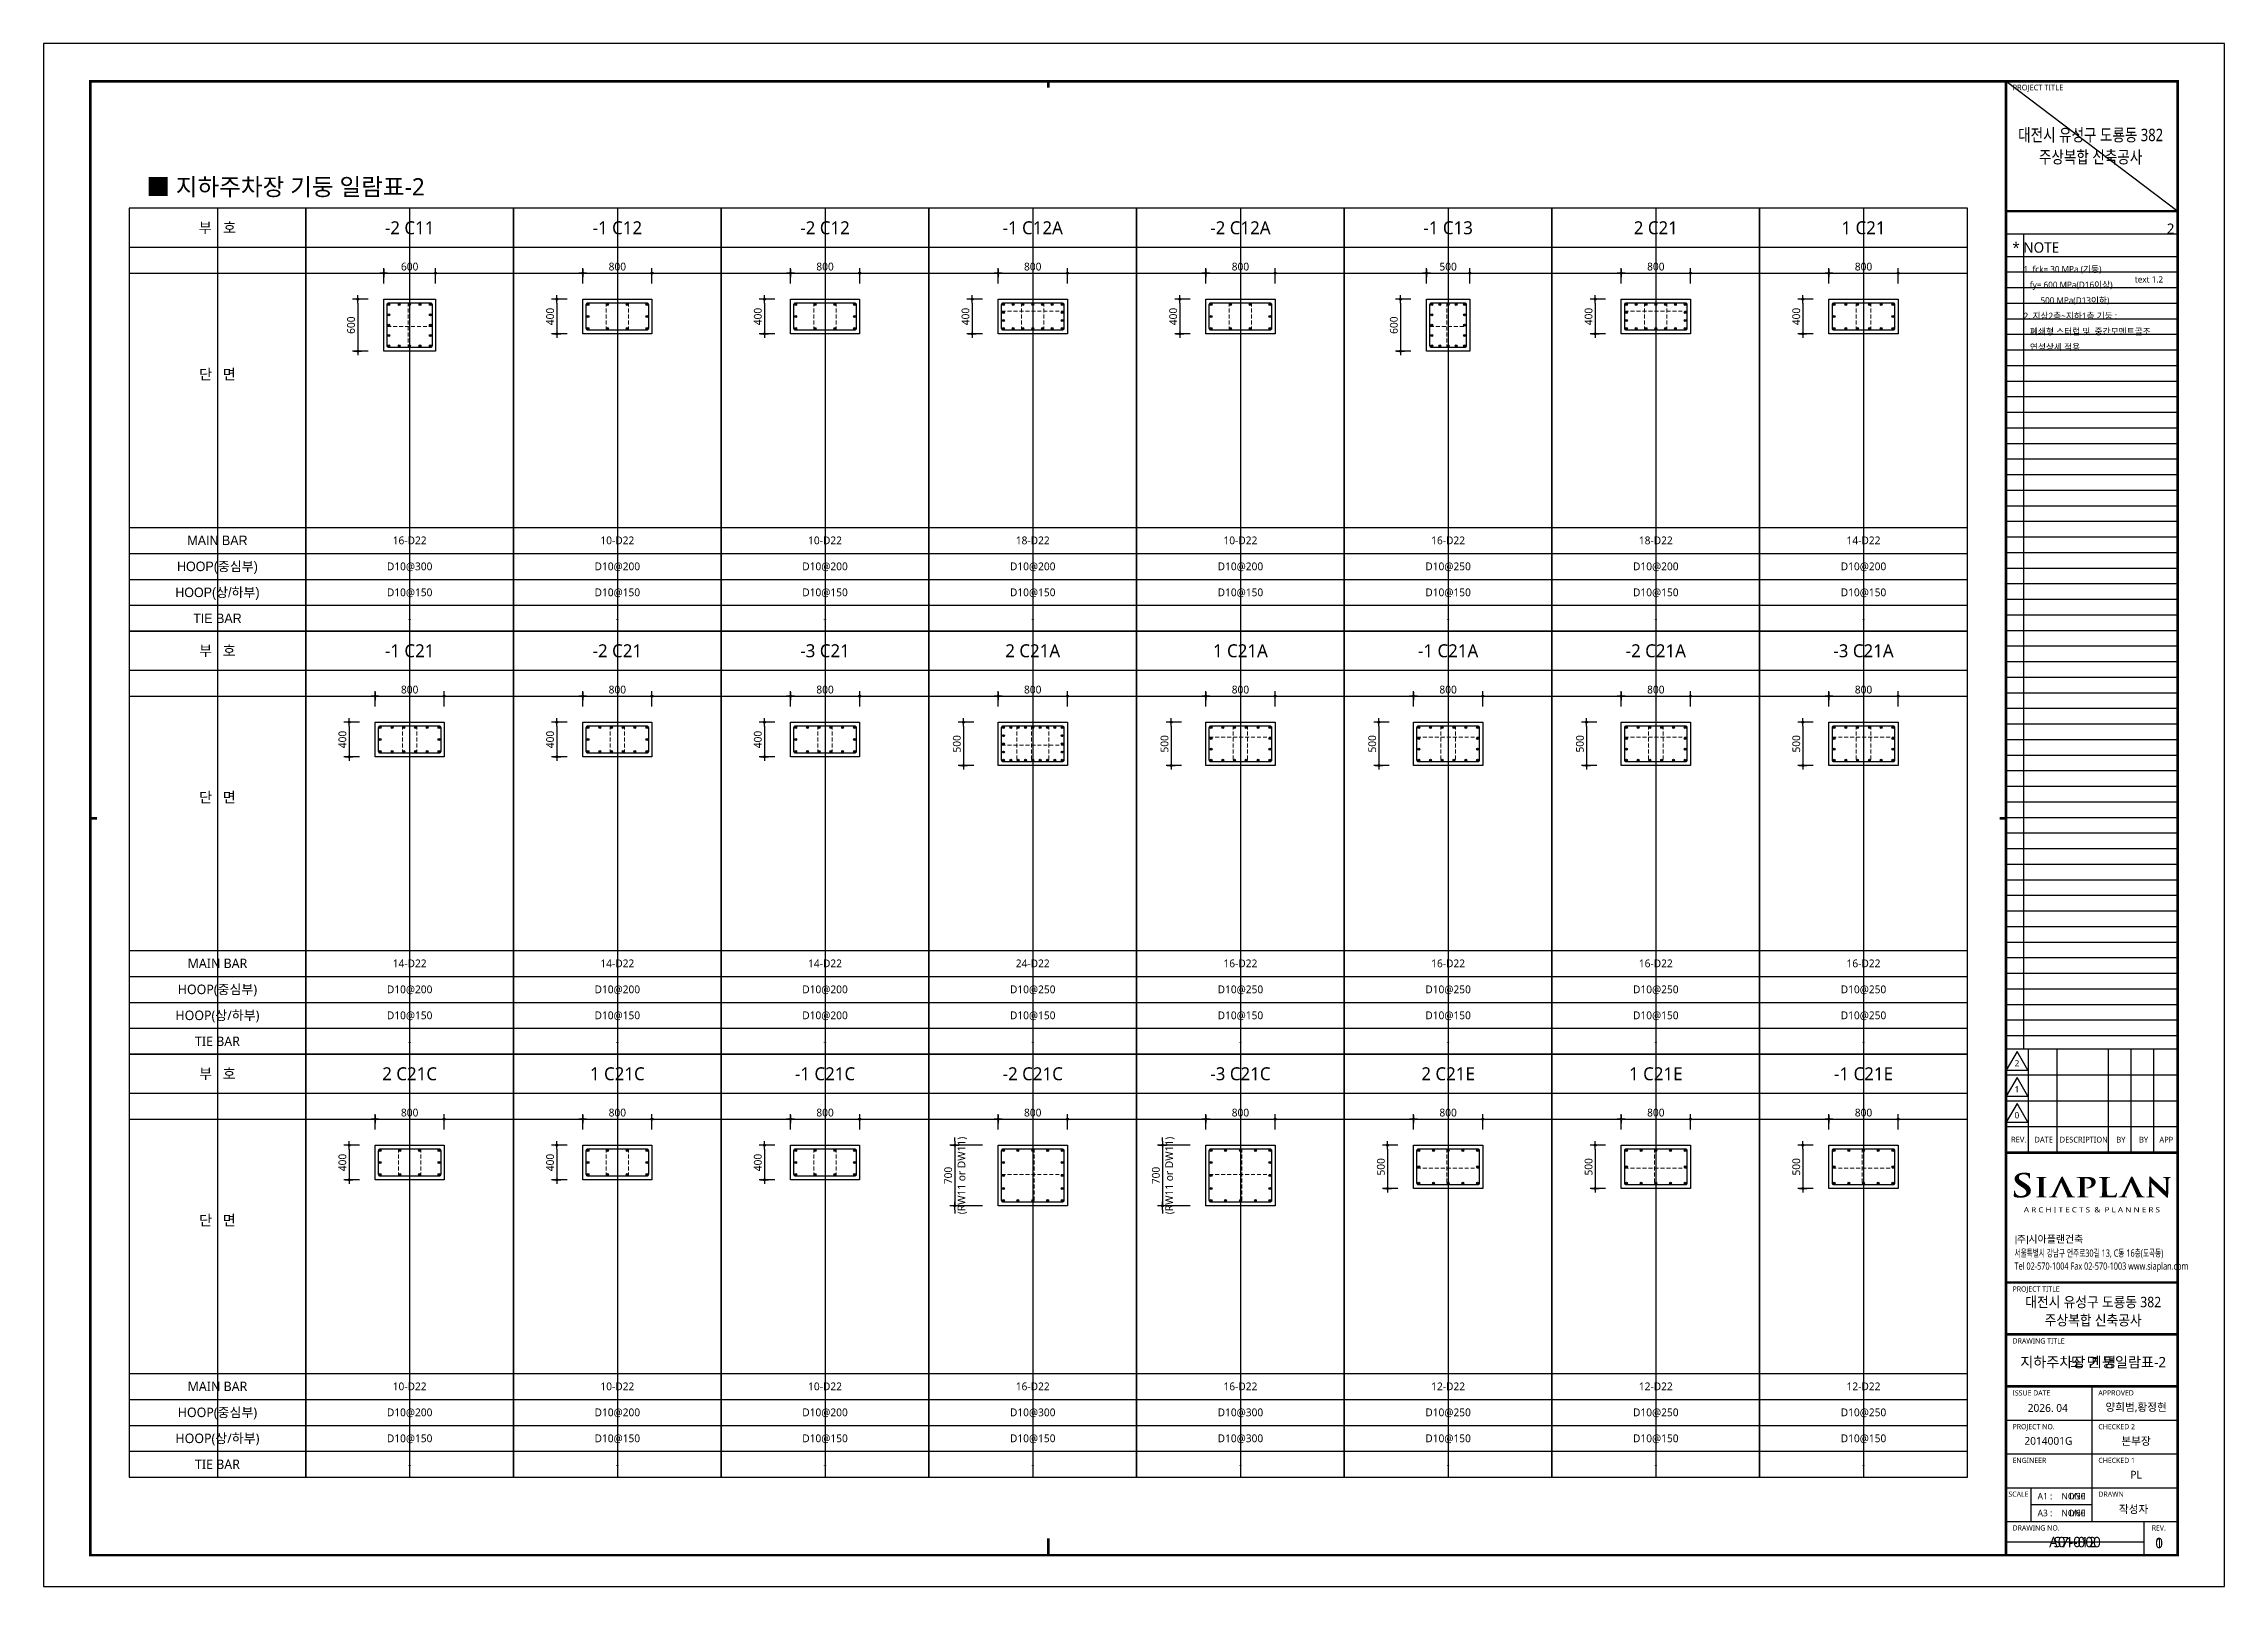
# Model space of a CAD drawing. Header units: millimetres. Extents: x 0 to 252030, y -124740 to 196020.
# Drawn here: x 50430 to 75630, y 160380 to 178200 of the extents above; entities that cross this region are included whole.
import ezdxf
from ezdxf.enums import TextEntityAlignment as Align

# ---------------------------------------------------------------- set-up
doc = ezdxf.new("R2010")
doc.units = ezdxf.units.MM
doc.header["$LTSCALE"] = 30
doc.linetypes.add('HID', pattern=[2.3, 1.5, -0.8])
doc.layers.get('DEFPOINTS').update_dxf_attribs({"color": 142})
for name, color, linetype in [('0-SEC1', 3, 'Continuous'), ('AA-SHEET-TEXT', 3, 'Continuous'), ('CON', 2, 'Continuous'), ('DIM', 7, 'Continuous'), ('S-철근', 3, 'Continuous'), ('SHEET', 7, 'Continuous'), ('TEX', 3, 'Continuous'), ('TEXT', 6, 'Continuous'), ('TXT', 3, 'Continuous'), ('XR-FORM_(도룡동)$0$AA-SHEET', 9, 'Continuous'), ('XR-FORM_(도룡동)$0$Sheet', 7, 'Continuous'), ('XR-FORM_(도룡동)$0$Sheet-text', 3, 'Continuous'), ('XR-FORM_(도룡동)$0$TEXT', 3, 'Continuous')]:
    doc.layers.add(name, color=color, linetype=linetype)
doc.layers.add('TieBar', color=7, linetype='HID', lineweight=0)
doc.styles.get("Standard").update_dxf_attribs({"font": 'malgun.ttf'})
doc.styles.add('XR-FORM$0$맑은고딕', font='malgun.ttf')
doc.styles.add('XR-FORM_(도룡동)$0$맑은고딕', font='malgun.ttf')
doc.styles.add('XR-FORM_(도룡동)$0$충북옥천_FORM$0$맑은고딕', font='malgun.ttf')
doc.styles.add('XR-FORM_(도룡동)$1$맑은고딕', font='malgun.ttf')
doc.styles.add('XR-FORM_(도룡동)$2$맑은고딕', font='malgun.ttf')
doc.styles.add('XR-FORM_(도룡동)$3$맑은고딕', font='malgun.ttf')
doc.styles.add('돋움', font='Dotum.ttf')
doc.styles.add('맑은 고딕', font='malgun.ttf')
doc.styles.add('맑은고딕', font='malgun.ttf')
doc.dimstyles.new('30NDIM', dxfattribs={"dimscale": 50, "dimtxt": 3, "dimasz": 1.5, "dimexe": 2, "dimexo": 6, "dimgap": 1, "dimtad": 1, "dimdec": 0, "dimrnd": 0.25, "dimzin": 0, "dimdsep": 46, "dimtxsty": 'Standard', "dimblk": 'Z_DOT', "dimcen": 5, "dimclrd": 256, "dimclre": 256, "dimclrt": 3, "dimadec": 0, "dimazin": 0, "dimtm": 1e-09, "dimtfac": 1, "dimtdec": 0, "dimtix": 1, "dimtmove": 2, "dimatfit": 1, "dimldrblk": 'Z_DOT', "dimfxl": 1, "dimtolj": 1, "dimtzin": 0, "dimarcsym": 0})

msp = doc.modelspace()

# ---------------------------------------------------------------- texts
at = {"layer": 'AA-SHEET-TEXT'}
for s, style, p in [('지하주차장 기둥일람표-2', 'XR-FORM$0$맑은고딕', (74113.90026, 162969.9794)), ('S7-012', 'XR-FORM_(도룡동)$2$맑은고딕', (73903.50013, 160891.90968)), ('0', '맑은고딕', (74875.95675, 160881.07997))]:
    msp.add_text(s, height=120, dxfattribs=dict(at, style=style)).set_placement(p, align=Align.MIDDLE_CENTER)
for s, style, p in [('1/30', 'XR-FORM_(도룡동)$0$맑은고딕', (74025.41387, 161422.15212)), ('1/60', 'XR-FORM_(도룡동)$1$맑은고딕', (74025.41387, 161227.38398))]:
    msp.add_text(s, height=75, dxfattribs=dict(at, style=style)).set_placement(p, align=Align.MIDDLE_RIGHT)
at = {"layer": 'TEXT', "style": '맑은 고딕'}
msp.add_text('■ 지하주차장 기둥 일람표-2', height=200, dxfattribs=at).set_placement((51616.07521, 176545.93531), align=Align.MIDDLE_LEFT)
at = {"layer": 'TXT', "color": 2, "style": '맑은 고딕'}
for s, p in [('-2 C11', (54659.75002, 176073.00008)), ('-1 C12', (57059.75002, 176073.00008)), ('-2 C12', (59459.75002, 176073.00008)), ('-1 C12A', (61859.75002, 176073.00008)), ('-2 C12A', (64259.75002, 176073.00008)), ('-1 C13', (66659.74977, 176073.00008)), ('2 C21', (69059.74977, 176073.00024)), ('1 C21', (71459.74977, 176073.00024)), ('-1 C21', (54659.75002, 171187.00008)), ('-2 C21', (57059.75002, 171187.00008)), ('-3 C21', (59459.75002, 171187.00008)), ('2 C21A', (61859.75002, 171187.00008)), ('1 C21A', (64259.75002, 171187.00008)), ('-1 C21A', (66659.75002, 171187.00008)), ('-2 C21A', (69059.75027, 171187.00024)), ('-3 C21A', (71459.75027, 171187.00024)), ('2 C21C', (54659.75027, 166301.00008)), ('1 C21C', (57059.75027, 166301.00008)), ('-1 C21C', (59459.75027, 166301.00024)), ('-2 C21C', (61859.75027, 166301.00024)), ('-3 C21C', (64259.75027, 166301.00024)), ('2 C21E', (66659.75052, 166301.00024)), ('1 C21E', (69059.75027, 166301.00024)), ('-1 C21E', (71459.75002, 166301.00008))]:
    msp.add_text(s, height=150, dxfattribs=at).set_placement(p, align=Align.MIDDLE_CENTER)
at = {"layer": 'TXT', "style": '맑은 고딕'}
for s, p in [('16-D22', (54659.75002, 172462.00008)), ('10-D22', (57059.75002, 172462.00008)), ('10-D22', (59459.75002, 172462.00008)), ('18-D22', (61859.75002, 172462.00008)), ('10-D22', (64259.75002, 172462.00008)), ('16-D22', (66659.74977, 172462.00008)), ('18-D22', (69059.74977, 172462.00024)), ('14-D22', (71459.74977, 172462.00024)), ('D10@300', (54659.75002, 172162.00008)), ('D10@200', (57059.75002, 172162.00008)), ('D10@200', (59459.75002, 172162.00008)), ('D10@200', (61859.75002, 172162.00008)), ('D10@200', (64259.75002, 172162.00008)), ('D10@250', (66659.74977, 172162.00008)), ('D10@200', (69059.74977, 172162.00024)), ('D10@200', (71459.74977, 172162.00024)), ('D10@150', (54659.75002, 171862.00008)), ('D10@150', (57059.75002, 171862.00008)), ('D10@150', (59459.75002, 171862.00008)), ('D10@150', (61859.75002, 171862.00008)), ('D10@150', (64259.75002, 171862.00008)), ('D10@150', (66659.74977, 171862.00008)), ('D10@150', (69059.74977, 171862.00024)), ('D10@150', (71459.74977, 171862.00024)), ('-', (54659.75002, 171562.00008)), ('-', (57059.75002, 171562.00008)), ('-', (59459.75002, 171562.00008)), ('-', (61859.75002, 171562.00008)), ('-', (66659.74977, 171562.00008)), ('-', (69059.74977, 171562.00024)), ('-', (71459.74977, 171562.00024)), ('14-D22', (54659.75002, 167576.00008)), ('14-D22', (57059.75002, 167576.00008)), ('14-D22', (59459.75002, 167576.00008)), ('24-D22', (61859.75002, 167576.00008)), ('16-D22', (64259.75002, 167576.00008)), ('16-D22', (66659.75002, 167576.00008)), ('16-D22', (69059.75027, 167576.00024)), ('16-D22', (71459.75027, 167576.00024)), ('D10@200', (54659.75002, 167276.00008)), ('D10@200', (57059.75002, 167276.00008)), ('D10@200', (59459.75002, 167276.00008)), ('D10@250', (61859.75002, 167276.00008)), ('D10@250', (64259.75002, 167276.00008)), ('D10@250', (66659.75002, 167276.00008)), ('D10@250', (69059.75027, 167276.00024)), ('D10@250', (71459.75027, 167276.00024)), ('D10@150', (54659.75002, 166976.00008)), ('D10@150', (57059.75002, 166976.00008)), ('D10@200', (59459.75002, 166976.00008)), ('D10@150', (61859.75002, 166976.00008)), ('D10@150', (64259.75002, 166976.00008)), ('D10@150', (66659.75002, 166976.00008)), ('D10@150', (69059.75027, 166976.00024)), ('D10@250', (71459.75027, 166976.00024)), ('-', (54659.75002, 166676.00008)), ('-', (57059.75002, 166676.00008)), ('-', (59459.75002, 166676.00008)), ('-', (61859.75002, 166676.00008)), ('-', (64259.75002, 166676.00008)), ('-', (66659.75002, 166676.00008)), ('-', (69059.75027, 166676.00024)), ('-', (71459.75027, 166676.00024)), ('10-D22', (54659.75027, 162690.00008)), ('10-D22', (57059.75027, 162690.00008)), ('10-D22', (59459.75027, 162690.00024)), ('16-D22', (61859.75027, 162690.00024)), ('16-D22', (64259.75027, 162690.00024)), ('12-D22', (66659.75052, 162690.00024)), ('12-D22', (69059.75027, 162690.00024)), ('12-D22', (71459.75002, 162690.00008)), ('D10@200', (54659.75027, 162390.00008)), ('D10@200', (57059.75027, 162390.00008)), ('D10@200', (59459.75027, 162390.00024)), ('D10@300', (61859.75027, 162390.00024)), ('D10@300', (64259.75027, 162390.00024)), ('D10@250', (66659.75052, 162390.00024)), ('D10@250', (69059.75027, 162390.00024)), ('D10@250', (71459.75002, 162390.00008)), ('D10@150', (54659.75027, 162090.00008)), ('D10@150', (57059.75027, 162090.00008)), ('D10@150', (59459.75027, 162090.00024)), ('D10@150', (61859.75027, 162090.00024)), ('D10@300', (64259.75027, 162090.00024)), ('D10@150', (66659.75052, 162090.00024)), ('D10@150', (69059.75027, 162090.00024)), ('D10@150', (71459.75002, 162090.00008)), ('-', (54659.75027, 161790.00008)), ('-', (57059.75027, 161790.00008)), ('-', (59459.75027, 161790.00024)), ('-', (61859.75027, 161790.00024)), ('-', (64259.75027, 161790.00024)), ('-', (66659.75052, 161790.00024)), ('-', (69059.75027, 161790.00024)), ('-', (71459.75002, 161790.00008))]:
    msp.add_text(s, height=90, dxfattribs=at).set_placement(p, align=Align.MIDDLE_CENTER)

# ---------------------------------------------------------------- blocks, each defined once
blk = doc.blocks.new('XR-FORM_(도룡동)$0$S')
at = {"layer": 'XR-FORM_(도룡동)$0$Sheet'}
h = blk.add_hatch(color=6, dxfattribs=at)
edge = h.paths.add_edge_path()
edge.add_spline(control_points=[(76338, 15545), (76338, 15545), (76295, 15571), (76295, 15571), (76172, 15645), (76132, 15687), (76132, 15744), (76132, 15817), (76203, 15865), (76313, 15865), (76409, 15865), (76454, 15832), (76479, 15807), (76511, 15775), (76518, 15737), (76518, 15729), (76518, 15711), (76524, 15702), (76538, 15702), (76557, 15702), (76559, 15724), (76559, 15744), (76559, 15811), (76562, 15848), (76564, 15870), (76564, 15870), (76565, 15890), (76565, 15890), (76565, 15905), (76548, 15908), (76540, 15909), (76494, 15919), (76430, 15930), (76333, 15930), (76119, 15930), (75970, 15833), (75970, 15695), (75970, 15588), (76037, 15502), (76202, 15401), (76202, 15401), (76273, 15357), (76273, 15357), (76398, 15281), (76423, 15225), (76423, 15165), (76423, 15099), (76352, 15030), (76220, 15030), (76155, 15030), (76041, 15045), (76002, 15150), (75994, 15172), (75988, 15197), (75988, 15211), (75988, 15217), (75988, 15236), (75968, 15236), (75948, 15236), (75946, 15209), (75945, 15201), (75945, 15201), (75945, 15197), (75945, 15197), (75943, 15174), (75938, 15104), (75938, 15040), (75938, 15011), (75943, 15004), (75970, 14994), (76035, 14972), (76103, 14962), (76198, 14962), (76298, 14962), (76379, 14979), (76447, 15013), (76575, 15079), (76595, 15177), (76595, 15230), (76595, 15347), (76528, 15430), (76338, 15545)], knot_values=[0, 0, 0, 0, 1, 1, 1, 2, 2, 2, 3, 3, 3, 4, 4, 4, 5, 5, 5, 6, 6, 6, 7, 7, 7, 8, 8, 8, 9, 9, 9, 10, 10, 10, 11, 11, 11, 12, 12, 12, 13, 13, 13, 14, 14, 14, 15, 15, 15, 16, 16, 16, 17, 17, 17, 18, 18, 18, 19, 19, 19, 20, 20, 20, 21, 21, 21, 22, 22, 22, 23, 23, 23, 24, 24, 24, 25, 25, 25, 26, 26, 26, 27, 27, 27, 27], degree=3, periodic=0)
h = blk.add_hatch(color=6, dxfattribs=at)
edge = h.paths.add_edge_path()
edge.add_spline(control_points=[(77180, 15007), (77180, 15007), (77166, 15007), (77166, 15007), (77156, 15007), (77148, 15007), (77134, 15009), (77098, 15014), (77093, 15029), (77089, 15056), (77084, 15098), (77084, 15641), (77086, 15677), (77089, 15714), (77100, 15725), (77131, 15729), (77143, 15731), (77153, 15732), (77163, 15732), (77163, 15732), (77180, 15732), (77180, 15732), (77188, 15732), (77195, 15739), (77195, 15747), (77195, 15755), (77188, 15761), (77180, 15761), (77180, 15761), (76814, 15761), (76814, 15761), (76806, 15761), (76800, 15755), (76800, 15747), (76800, 15739), (76806, 15732), (76814, 15732), (76814, 15732), (76832, 15732), (76832, 15732), (76847, 15732), (76860, 15730), (76871, 15728), (76897, 15723), (76909, 15710), (76912, 15677), (76912, 15677), (76912, 15677), (76912, 15677), (76914, 15650), (76915, 15103), (76908, 15057), (76904, 15025), (76895, 15014), (76873, 15011), (76858, 15008), (76843, 15007), (76827, 15007), (76826, 15007), (76814, 15007), (76814, 15007), (76806, 15007), (76800, 15000), (76800, 14992), (76800, 14984), (76806, 14977), (76814, 14977), (76814, 14977), (77180, 14977), (77180, 14977), (77188, 14977), (77195, 14984), (77195, 14992), (77195, 15000), (77188, 15007), (77180, 15007)], knot_values=[0, 0, 0, 0, 1, 1, 1, 2, 2, 2, 3, 3, 3, 4, 4, 4, 5, 5, 5, 6, 6, 6, 7, 7, 7, 8, 8, 8, 9, 9, 9, 10, 10, 10, 11, 11, 11, 12, 12, 12, 13, 13, 13, 14, 14, 14, 15, 15, 15, 16, 16, 16, 17, 17, 17, 18, 18, 18, 19, 19, 19, 20, 20, 20, 21, 21, 21, 22, 22, 22, 23, 23, 23, 24, 24, 24, 25, 25, 25, 25], degree=3, periodic=0)
h = blk.add_hatch(color=6, dxfattribs=at)
edge = h.paths.add_edge_path()
edge.add_spline(control_points=[(78289, 15008), (78289, 15008), (78256, 15008), (78256, 15008), (78252, 15008), (78248, 15009), (78243, 15010), (78220, 15014), (78192, 15028), (78158, 15085), (78158, 15085), (77848, 15727), (77836, 15749), (77824, 15773), (77816, 15784), (77802, 15784), (77787, 15784), (77771, 15771), (77757, 15741), (77757, 15741), (77450, 15097), (77450, 15097), (77424, 15042), (77401, 15015), (77350, 15010), (77342, 15009), (77328, 15008), (77317, 15008), (77317, 15008), (77304, 15008), (77304, 15008), (77298, 15008), (77292, 15002), (77292, 14994), (77292, 14987), (77298, 14980), (77304, 14980), (77304, 14980), (77609, 14980), (77609, 14980), (77615, 14980), (77621, 14987), (77621, 14994), (77621, 15002), (77615, 15008), (77609, 15008), (77609, 15008), (77576, 15008), (77576, 15008), (77539, 15008), (77534, 15021), (77534, 15033), (77534, 15044), (77540, 15068), (77552, 15094), (77552, 15094), (77762, 15561), (77762, 15561), (77762, 15561), (78005, 15016), (78004, 15016), (78005, 15014), (78005, 15012), (78004, 15010), (78003, 15008), (78001, 15008), (77998, 15008), (77998, 15008), (77984, 15008), (77984, 15008), (77978, 15008), (77972, 15002), (77972, 14994), (77972, 14987), (77978, 14980), (77984, 14980), (77984, 14980), (78289, 14980), (78289, 14980), (78295, 14980), (78301, 14987), (78301, 14994), (78301, 15002), (78295, 15008), (78289, 15008)], knot_values=[0, 0, 0, 0, 1, 1, 1, 2, 2, 2, 3, 3, 3, 4, 4, 4, 5, 5, 5, 6, 6, 6, 7, 7, 7, 8, 8, 8, 9, 9, 9, 10, 10, 10, 11, 11, 11, 12, 12, 12, 13, 13, 13, 14, 14, 14, 15, 15, 15, 16, 16, 16, 17, 17, 17, 18, 18, 18, 19, 19, 19, 20, 20, 20, 21, 21, 21, 22, 22, 22, 23, 23, 23, 24, 24, 24, 25, 25, 25, 26, 26, 26, 27, 27, 27, 28, 28, 28, 28], degree=3, periodic=0)
h = blk.add_hatch(color=250, dxfattribs=at)
edge = h.paths.add_edge_path()
edge.add_spline(control_points=[(78762, 15355), (78740, 15355), (78721, 15354), (78721, 15339), (78721, 15329), (78732, 15327), (78739, 15326), (78739, 15326), (78761, 15325), (78768, 15325), (78956, 15325), (79092, 15431), (79092, 15577), (79092, 15629), (79059, 15678), (79025, 15703), (79003, 15719), (78945, 15762), (78781, 15762), (78781, 15762), (78772, 15762), (78771, 15762), (78771, 15762), (78376, 15762), (78376, 15762), (78367, 15762), (78360, 15756), (78360, 15748), (78360, 15740), (78367, 15734), (78376, 15734), (78376, 15734), (78423, 15734), (78423, 15734), (78429, 15733), (78435, 15733), (78438, 15732), (78480, 15725), (78488, 15709), (78491, 15677), (78491, 15677), (78491, 15677), (78491, 15677), (78493, 15651), (78494, 15108), (78487, 15062), (78481, 15030), (78474, 15013), (78453, 15010), (78437, 15007), (78422, 15006), (78407, 15006), (78406, 15006), (78396, 15006), (78396, 15006), (78387, 15006), (78380, 14999), (78380, 14991), (78380, 14983), (78387, 14977), (78396, 14977), (78396, 14977), (78791, 14977), (78791, 14977), (78800, 14977), (78807, 14983), (78807, 14991), (78807, 14999), (78800, 15006), (78791, 15006), (78791, 15006), (78781, 15006), (78781, 15006), (78761, 15006), (78733, 15008), (78715, 15010), (78681, 15013), (78672, 15031), (78668, 15061), (78662, 15105), (78662, 15684), (78662, 15690), (78662, 15699), (78664, 15704), (78669, 15705), (78679, 15708), (78707, 15709), (78729, 15709), (78757, 15709), (78810, 15704), (78857, 15670), (78924, 15623), (78931, 15562), (78931, 15520), (78931, 15418), (78833, 15355), (78762, 15355)], knot_values=[0, 0, 0, 0, 1, 1, 1, 2, 2, 2, 3, 3, 3, 4, 4, 4, 5, 5, 5, 6, 6, 6, 7, 7, 7, 8, 8, 8, 9, 9, 9, 10, 10, 10, 11, 11, 11, 12, 12, 12, 13, 13, 13, 14, 14, 14, 15, 15, 15, 16, 16, 16, 17, 17, 17, 18, 18, 18, 19, 19, 19, 20, 20, 20, 21, 21, 21, 22, 22, 22, 23, 23, 23, 24, 24, 24, 25, 25, 25, 26, 26, 26, 27, 27, 27, 28, 28, 28, 29, 29, 29, 30, 30, 30, 31, 31, 31, 32, 32, 32, 32], degree=3, periodic=0)
h = blk.add_hatch(color=250, dxfattribs=at)
edge = h.paths.add_edge_path()
edge.add_spline(control_points=[(79896, 15147), (79880, 15147), (79878, 15134), (79877, 15128), (79875, 15109), (79860, 15082), (79845, 15069), (79815, 15043), (79768, 15042), (79696, 15042), (79592, 15042), (79561, 15049), (79541, 15063), (79541, 15063), (79541, 15063), (79541, 15063), (79522, 15076), (79515, 15314), (79515, 15460), (79515, 15617), (79515, 15645), (79518, 15677), (79521, 15714), (79532, 15724), (79562, 15729), (79578, 15731), (79599, 15732), (79612, 15732), (79620, 15732), (79633, 15732), (79638, 15739), (79640, 15742), (79641, 15745), (79641, 15748), (79641, 15756), (79634, 15762), (79626, 15762), (79626, 15762), (79235, 15762), (79235, 15762), (79226, 15762), (79220, 15756), (79220, 15748), (79220, 15743), (79222, 15738), (79227, 15736), (79227, 15735), (79229, 15735), (79229, 15734), (79235, 15732), (79243, 15732), (79247, 15732), (79265, 15732), (79280, 15731), (79290, 15729), (79331, 15722), (79340, 15709), (79342, 15677), (79344, 15651), (79345, 15108), (79338, 15062), (79332, 15030), (79326, 15013), (79304, 15010), (79290, 15007), (79276, 15006), (79262, 15006), (79262, 15006), (79245, 15006), (79245, 15006), (79237, 15006), (79230, 14999), (79230, 14991), (79230, 14983), (79237, 14977), (79245, 14977), (79245, 14977), (79615, 14977), (79615, 14977), (79615, 14977), (79805, 14976), (79805, 14976), (79874, 14976), (79882, 14981), (79891, 15006), (79901, 15036), (79910, 15113), (79910, 15125), (79910, 15135), (79910, 15147), (79896, 15147)], knot_values=[0, 0, 0, 0, 1, 1, 1, 2, 2, 2, 3, 3, 3, 4, 4, 4, 5, 5, 5, 6, 6, 6, 7, 7, 7, 8, 8, 8, 9, 9, 9, 10, 10, 10, 11, 11, 11, 12, 12, 12, 13, 13, 13, 14, 14, 14, 15, 15, 15, 16, 16, 16, 17, 17, 17, 18, 18, 18, 19, 19, 19, 20, 20, 20, 21, 21, 21, 22, 22, 22, 23, 23, 23, 24, 24, 24, 25, 25, 25, 26, 26, 26, 27, 27, 27, 28, 28, 28, 29, 29, 29, 30, 30, 30, 30], degree=3, periodic=0)
h = blk.add_hatch(color=250, dxfattribs=at)
edge = h.paths.add_edge_path()
edge.add_spline(control_points=[(80974, 15008), (80974, 15008), (80942, 15008), (80942, 15008), (80937, 15008), (80933, 15009), (80928, 15010), (80905, 15014), (80878, 15028), (80843, 15085), (80843, 15085), (80533, 15727), (80521, 15749), (80509, 15773), (80501, 15784), (80487, 15784), (80472, 15784), (80457, 15771), (80442, 15741), (80442, 15741), (80135, 15097), (80135, 15097), (80109, 15042), (80086, 15015), (80035, 15010), (80027, 15009), (80013, 15008), (80002, 15008), (80002, 15008), (79989, 15008), (79989, 15008), (79983, 15008), (79977, 15002), (79977, 14994), (79977, 14987), (79983, 14980), (79989, 14980), (79989, 14980), (80294, 14980), (80294, 14980), (80300, 14980), (80306, 14987), (80306, 14994), (80306, 15002), (80300, 15008), (80294, 15008), (80294, 15008), (80261, 15008), (80261, 15008), (80224, 15008), (80219, 15021), (80219, 15033), (80219, 15044), (80225, 15068), (80237, 15094), (80237, 15094), (80447, 15561), (80447, 15561), (80447, 15561), (80690, 15016), (80690, 15016), (80690, 15014), (80690, 15012), (80689, 15010), (80688, 15008), (80686, 15008), (80683, 15008), (80683, 15008), (80669, 15008), (80669, 15008), (80663, 15008), (80657, 15002), (80657, 14994), (80657, 14987), (80663, 14980), (80669, 14980), (80669, 14980), (80974, 14980), (80974, 14980), (80980, 14980), (80986, 14987), (80986, 14994), (80986, 15002), (80980, 15008), (80974, 15008)], knot_values=[0, 0, 0, 0, 1, 1, 1, 2, 2, 2, 3, 3, 3, 4, 4, 4, 5, 5, 5, 6, 6, 6, 7, 7, 7, 8, 8, 8, 9, 9, 9, 10, 10, 10, 11, 11, 11, 12, 12, 12, 13, 13, 13, 14, 14, 14, 15, 15, 15, 16, 16, 16, 17, 17, 17, 18, 18, 18, 19, 19, 19, 20, 20, 20, 21, 21, 21, 22, 22, 22, 23, 23, 23, 24, 24, 24, 25, 25, 25, 26, 26, 26, 27, 27, 27, 28, 28, 28, 28], degree=3, periodic=0)
h = blk.add_hatch(color=250, dxfattribs=at)
edge = h.paths.add_edge_path()
edge.add_spline(control_points=[(81976, 15761), (81976, 15761), (81692, 15761), (81692, 15761), (81686, 15761), (81681, 15755), (81681, 15747), (81681, 15739), (81686, 15732), (81692, 15732), (81692, 15732), (81700, 15732), (81702, 15732), (81718, 15732), (81744, 15732), (81760, 15726), (81783, 15717), (81794, 15705), (81795, 15641), (81795, 15641), (81806, 15233), (81806, 15224), (81806, 15224), (81806, 15202), (81806, 15202), (81797, 15210), (81212, 15762), (81212, 15762), (81199, 15775), (81187, 15784), (81176, 15784), (81158, 15784), (81158, 15750), (81158, 15740), (81158, 15740), (81148, 15134), (81148, 15134), (81147, 15045), (81143, 15018), (81117, 15011), (81101, 15006), (81079, 15006), (81068, 15006), (81067, 15006), (81057, 15006), (81057, 15006), (81051, 15006), (81046, 14999), (81046, 14991), (81046, 14983), (81051, 14976), (81057, 14976), (81057, 14976), (81353, 14976), (81353, 14976), (81359, 14976), (81364, 14983), (81364, 14991), (81364, 14999), (81359, 15006), (81353, 15006), (81353, 15006), (81342, 15006), (81340, 15006), (81324, 15006), (81303, 15006), (81284, 15013), (81268, 15018), (81251, 15035), (81248, 15122), (81248, 15122), (81237, 15522), (81236, 15534), (81241, 15530), (81780, 15014), (81821, 14978), (81833, 14966), (81851, 14966), (81864, 14966), (81880, 14966), (81882, 14986), (81882, 15002), (81882, 15002), (81894, 15649), (81894, 15649), (81895, 15706), (81903, 15722), (81931, 15729), (81944, 15732), (81952, 15732), (81963, 15732), (81965, 15732), (81976, 15732), (81976, 15732), (81982, 15732), (81987, 15739), (81987, 15747), (81987, 15755), (81982, 15761), (81976, 15761)], knot_values=[0, 0, 0, 0, 1, 1, 1, 2, 2, 2, 3, 3, 3, 4, 4, 4, 5, 5, 5, 6, 6, 6, 7, 7, 7, 8, 8, 8, 9, 9, 9, 10, 10, 10, 11, 11, 11, 12, 12, 12, 13, 13, 13, 14, 14, 14, 15, 15, 15, 16, 16, 16, 17, 17, 17, 18, 18, 18, 19, 19, 19, 20, 20, 20, 21, 21, 21, 22, 22, 22, 23, 23, 23, 24, 24, 24, 25, 25, 25, 26, 26, 26, 27, 27, 27, 28, 28, 28, 29, 29, 29, 30, 30, 30, 31, 31, 31, 32, 32, 32, 33, 33, 33, 33], degree=3, periodic=0)
at = {"layer": 'DEFPOINTS'}
for p, q in [((75750, 52950), (82250, 52950)), ((75640, 52073), (82226, 52073)), ((76315, 52073), (76315, 20700)), ((82250, 51196), (75640, 51196)), ((82250, 50596), (75640, 50596)), ((82250, 49996), (75640, 49996)), ((82250, 49396), (75640, 49396)), ((82250, 48796), (75640, 48796)), ((82250, 48196), (75640, 48196)), ((82250, 47596), (75640, 47596)), ((82250, 46996), (75640, 46996)), ((82250, 46396), (75640, 46396)), ((82250, 45796), (75640, 45796)), ((82250, 45196), (75640, 45196)), ((82250, 44596), (75640, 44596)), ((82250, 43996), (75640, 43996)), ((82250, 43396), (75640, 43396)), ((82250, 42796), (75640, 42796)), ((82250, 42196), (75640, 42196)), ((82250, 41596), (75640, 41596)), ((82250, 40996), (75640, 40996)), ((82250, 40396), (75640, 40396)), ((82250, 39796), (75640, 39796)), ((82250, 39196), (75640, 39196)), ((82250, 38596), (75640, 38596)), ((82250, 37996), (75640, 37996)), ((82250, 37396), (75640, 37396)), ((82250, 36796), (75640, 36796)), ((82250, 36196), (75640, 36196)), ((82250, 35596), (75640, 35596)), ((82250, 34996), (75640, 34996)), ((82250, 34396), (75640, 34396)), ((82250, 33796), (75640, 33796)), ((82250, 33196), (75640, 33196)), ((82250, 32596), (75640, 32596)), ((82250, 31996), (75640, 31996)), ((82250, 31396), (75640, 31396)), ((82250, 30796), (75640, 30796)), ((82250, 30196), (75640, 30196)), ((82250, 29596), (75640, 29596)), ((82250, 28996), (75640, 28996)), ((82250, 28396), (75640, 28396)), ((82250, 27796), (75640, 27796)), ((82250, 27196), (75640, 27196)), ((82250, 26596), (75640, 26596)), ((82250, 25996), (75640, 25996)), ((82250, 25396), (75640, 25396)), ((82250, 24796), (75640, 24796)), ((82250, 24196), (75640, 24196)), ((82250, 23596), (75640, 23596)), ((82250, 22996), (75640, 22996)), ((82250, 22396), (75640, 22396)), ((82250, 21796), (75640, 21796)), ((82250, 21196), (75640, 21196)), ((80950, 1706), (75640, 1706))]:
    blk.add_line(p, q, dxfattribs=at)
at = {"layer": 'XR-FORM_(도룡동)$0$AA-SHEET', "const_width": 99.9}
blk.add_lwpolyline([(75750, 52950), (82250, 52950)], dxfattribs=at)
at = {"layer": 'XR-FORM_(도룡동)$0$Sheet'}
for p, q in [((75590, 20700), (82204, 20700)), ((76490, 20700), (76490, 16700)), ((77590, 20700), (77590, 16700)), ((79575, 20700), (79575, 16700)), ((80450, 20700), (80450, 16700)), ((81325, 20700), (81325, 16700)), ((75640, 19700), (82254, 19700)), ((75640, 18700), (82254, 18700)), ((75640, 17700), (82254, 17700)), ((78945, 7700), (78945, 2500)), ((75640, 6400), (82250, 6400)), ((75640, 5100), (82250, 5100)), ((75640, 3800), (82250, 3800)), ((76591, 3798), (76591, 2500)), ((76591, 3149), (78945, 3149)), ((75640, 2500), (82250, 2500)), ((80950, 2500), (80950, 1200))]:
    blk.add_line(p, q, dxfattribs=at)
at = {"layer": 'XR-FORM_(도룡동)$0$Sheet', "const_width": 100}
blk.add_lwpolyline([(1850, 57950), (82250, 57950), (82250, 1200), (1850, 1200)], close=True, dxfattribs=at)
at = {"layer": 'XR-FORM_(도룡동)$0$Sheet', "linetype": 'Continuous', "const_width": 100}
for points in [[(38745, 57950), (38745, 57700)], [(2100, 29575), (1850, 29575)], [(75640, 29575), (75390, 29575)], [(38745, 1846), (38745, 1200)]]:
    blk.add_lwpolyline(points, dxfattribs=at)
at = {"layer": 'XR-FORM_(도룡동)$0$Sheet', "const_width": 100}
for points in [[(75640, 57950), (75640, 1200)], [(75640, 52950), (82250, 52950)], [(75640, 16700), (82250, 16700)], [(75640, 11700), (82250, 11700)], [(75640, 9700), (82250, 9700)], [(75640, 7700), (82250, 7700)]]:
    blk.add_lwpolyline(points, dxfattribs=at)
at = {"layer": 'XR-FORM_(도룡동)$0$Sheet'}
for points in [[(76065, 20589), (75650, 19869), (76481, 19869)], [(76065, 19589), (75650, 18869), (76481, 18869)], [(76065, 18589), (75650, 17869), (76481, 17869)]]:
    blk.add_lwpolyline(points, close=True, dxfattribs=at)
at = {"layer": 'XR-FORM_(도룡동)$0$Sheet', "color": 3, "const_width": 28}
for points in [[(76026, 13508), (76026, 13172)], [(76466, 13508), (76466, 13172)]]:
    blk.add_lwpolyline(points, dxfattribs=at)
at = {"layer": 'DEFPOINTS', "style": 'XR-FORM_(도룡동)$3$맑은고딕'}
blk.add_text('2', height=400, dxfattribs=at).set_placement((82126, 52273), align=Align.MIDDLE_RIGHT)
blk.add_text('text 1.2', height=240, dxfattribs=at).set_placement((80599, 50202))
blk.add_text('도 면 명', height=400, dxfattribs=at).set_placement((78996, 8633), align=Align.MIDDLE_CENTER)
at = {"layer": 'XR-FORM_(도룡동)$0$Sheet', "style": 'XR-FORM_(도룡동)$3$맑은고딕'}
for s, height, p in [('PROJECT TITLE', 220, (75890, 57600)), ('PROJECT TITLE', 200, (75890, 11350)), ('DRAWING TITLE', 200, (75890, 9350)), ('ISSUE DATE', 200, (75890, 7350)), ('APPROVED', 200, (79195, 7350)), ('PROJECT NO. ', 200, (75890, 6050)), ('CHECKED 2 ', 200, (79195, 6050)), ('ENGINEER', 200, (75890, 4750)), ('CHECKED 1 ', 200, (79195, 4750)), ('SCALE', 200, (75730, 3450)), ('DRAWN', 200, (79195, 3450)), ('DRAWING NO.', 200, (75890, 2150)), ('REV.', 200, (81250, 2150))]:
    blk.add_text(s, height=height, dxfattribs=at).set_placement(p)
for s, height, p in [('2', 240, (76059, 20140)), ('1', 240, (76059, 19140)), ('0', 240, (76059, 18140)), (' REV.', 220, (76090, 17200)), ('DATE', 220, (77090, 17200)), ('DESCRIPTION', 220, (78632, 17200)), ('BY', 220, (80062, 17200)), ('BY', 220, (80938, 17200)), ('APP', 220, (81812, 17200))]:
    blk.add_text(s, height=height, dxfattribs=at).set_placement(p, align=Align.MIDDLE)
at = {"layer": 'XR-FORM_(도룡동)$0$Sheet', "color": 3, "style": 'XR-FORM_(도룡동)$3$맑은고딕', "width": 1.2}
blk.add_text('A R C H I T E C T S  &  P L A N N E R S', height=200, dxfattribs=at).set_placement((78947, 14500), align=Align.MIDDLE_CENTER)
at = {"layer": 'XR-FORM_(도룡동)$0$Sheet', "color": 3, "style": 'XR-FORM_(도룡동)$3$맑은고딕'}
blk.add_text('주 시아플랜건축', height=280, dxfattribs=at).set_placement((76057, 13372), align=Align.MIDDLE_LEFT)
at = {"layer": 'XR-FORM_(도룡동)$0$Sheet', "color": 3, "style": 'XR-FORM_(도룡동)$3$맑은고딕', "width": 0.65}
for s, p in [('서울특별시 강남구 언주로30길 13, C동 16층(도곡동)', (75966, 12833)), ('Tel 02-570-1004 Fax 02-570-1003 www.siaplan.com', (75966, 12333))]:
    blk.add_text(s, height=280, dxfattribs=at).set_placement(p, align=Align.MIDDLE_LEFT)
at = {"layer": 'XR-FORM_(도룡동)$0$Sheet-text', "style": 'XR-FORM_(도룡동)$3$맑은고딕'}
blk.add_text('* NOTE', height=400, dxfattribs=at).set_placement((75881, 51550), align=Align.MIDDLE_LEFT)
at = {"layer": 'XR-FORM_(도룡동)$0$TEXT'}
for s, height, style, p in [('2026. 04', 300, 'XR-FORM_(도룡동)$3$맑은고딕', (77247, 6870)), ('A1 : ', 250, 'XR-FORM_(도룡동)$0$충북옥천_FORM$0$맑은고딕', (77179, 3474)), ('A3 : ', 250, 'XR-FORM_(도룡동)$0$충북옥천_FORM$0$맑은고딕', (77179, 2825))]:
    blk.add_text(s, height=height, dxfattribs=dict(at, style=style)).set_placement(p, align=Align.MIDDLE_CENTER)
at = {"layer": 'XR-FORM_(도룡동)$0$TEXT', "style": 'XR-FORM_(도룡동)$3$맑은고딕'}
blk.add_text('양희범,황정현', height=300, dxfattribs=at).set_placement((80649, 6901), align=Align.MIDDLE)
blk = doc.blocks.new('XR-FORM_(도룡동)', base_point=(101.33, -56114.51))
at = {"layer": 'DEFPOINTS'}
blk.add_line((377.95, 289.75), (411, 264.75), dxfattribs=at)
blk.add_lwpolyline([(0, 0), (420, 0), (420, 297), (0, 297)], close=True, dxfattribs=at)
at = {"xscale": 0.005, "yscale": 0.005, "zscale": 0.005}
blk.add_blockref('XR-FORM_(도룡동)$0$S', (-0.25, 0), dxfattribs=at)
at = {"layer": 'DEFPOINTS', "style": 'XR-FORM_(도룡동)$3$맑은고딕'}
for s, p in [('2014001G', (386.1, 28.01)), ('본부장', (402.99, 28.01)), ('PL', (402.99, 21.51))]:
    blk.add_text(s, height=1.5, dxfattribs=at).set_placement(p, align=Align.MIDDLE)
for p in [(393.26, 17.37), (393.26, 14.12)]:
    blk.add_text('NONE', height=1.25, dxfattribs=at).set_placement(p, align=Align.MIDDLE_RIGHT)
for s, height, p in [('작성자', 1.5, (402.51, 14.85)), ('A01-000', 2, (391.22, 8.53))]:
    blk.add_text(s, height=height, dxfattribs=at).set_placement(p, align=Align.MIDDLE_CENTER)
at = {"layer": 'XR-FORM_(도룡동)$0$Sheet-text', "style": 'XR-FORM_(도룡동)$3$맑은고딕', "width": 0.8}
for s, p in [('대전시 유성구 도룡동 382', (394.23, 279.42)), ('주상복합 신축공사', (394.23, 275.17))]:
    blk.add_text(s, height=2.4, dxfattribs=at).set_placement(p, align=Align.MIDDLE_CENTER)
at = {"layer": 'XR-FORM_(도룡동)$0$TEXT', "style": 'XR-FORM_(도룡동)$3$맑은고딕', "width": 0.9}
for s, p in [('대전시 유성구 도룡동 382', (394.73, 54.74)), ('주상복합 신축공사', (394.73, 51.24))]:
    blk.add_text(s, height=2, dxfattribs=at).set_placement(p, align=Align.MIDDLE_CENTER)
at = {"layer": 'XR-FORM_(도룡동)$0$TEXT', "style": 'XR-FORM_(도룡동)$3$맑은고딕'}
blk.add_text('1', height=2, dxfattribs=at).set_placement((407.43, 8.35), align=Align.MIDDLE_CENTER)
blk = doc.blocks.new('*U56')
at = {"layer": 'DEFPOINTS'}
for p, q in [((-1021, 4886), (-1021, 0)), ((-2043, 4136), (0, 4136))]:
    blk.add_line(p, q, dxfattribs=at)
at = {"layer": 'SHEET'}
blk.add_line((-2043, 4436), (0, 4436), dxfattribs=at)
at = {"layer": 'SHEET', "color": 6}
for p, q in [((-2043, 1200), (0, 1200)), ((-2043, 900), (0, 900)), ((-2043, 600), (0, 600)), ((-2043, 300), (0, 300))]:
    blk.add_line(p, q, dxfattribs=at)
at = {"layer": 'SHEET'}
blk.add_lwpolyline([(0, 4886), (-2043, 4886), (-2043, 0), (0, 0)], close=True, dxfattribs=at)
at = {"layer": 'TXT'}
for s, height, style, p in [('부   호', 120, '돋움', (-1021, 4661)), ('단   면', 120, '맑은 고딕', (-1021, 2968)), ('MAIN BAR', 110, '돋움', (-1021, 1050)), ('HOOP(중심부)', 110, '돋움', (-1021, 750)), ('HOOP(상/하부)', 110, '돋움', (-1021, 450)), ('TIE BAR', 110, '돋움', (-1021, 150))]:
    blk.add_text(s, height=height, dxfattribs=dict(at, style=style)).set_placement(p, align=Align.MIDDLE_CENTER)
blk = doc.blocks.new('*U60')
at = {"layer": 'DEFPOINTS'}
for p, q in [((-1021, 4886), (-1021, 0)), ((-2043, 4136), (0, 4136))]:
    blk.add_line(p, q, dxfattribs=at)
at = {"layer": 'SHEET'}
blk.add_line((-2043, 4436), (0, 4436), dxfattribs=at)
at = {"layer": 'SHEET', "color": 6}
for p, q in [((-2043, 1200), (0, 1200)), ((-2043, 900), (0, 900)), ((-2043, 600), (0, 600)), ((-2043, 300), (0, 300))]:
    blk.add_line(p, q, dxfattribs=at)
at = {"layer": 'SHEET'}
blk.add_lwpolyline([(0, 4886), (-2043, 4886), (-2043, 0), (0, 0)], close=True, dxfattribs=at)
at = {"layer": 'TXT', "style": '맑은 고딕'}
for s, height, p in [('부   호', 120, (-1021, 4661)), ('단   면', 120, (-1021, 2968)), ('MAIN BAR', 110, (-1021, 1050)), ('HOOP(중심부)', 110, (-1021, 750)), ('HOOP(상/하부)', 110, (-1021, 450)), ('TIE BAR', 110, (-1021, 150))]:
    blk.add_text(s, height=height, dxfattribs=at).set_placement(p, align=Align.MIDDLE_CENTER)
blk = doc.blocks.new('*U58')
at = {"layer": 'DEFPOINTS'}
for p, q in [((-1200, 4886), (-1200, 0)), ((-2400, 4136), (0, 4136))]:
    blk.add_line(p, q, dxfattribs=at)
at = {"layer": 'SHEET'}
blk.add_line((-2400, 4436), (0, 4436), dxfattribs=at)
at = {"layer": 'SHEET', "color": 6}
for p, q in [((-2400, 1200), (0, 1200)), ((-2400, 900), (0, 900)), ((-2400, 600), (0, 600)), ((-2400, 300), (0, 300))]:
    blk.add_line(p, q, dxfattribs=at)
at = {"layer": 'SHEET'}
blk.add_lwpolyline([(0, 4886), (-2400, 4886), (-2400, 0), (0, 0)], close=True, dxfattribs=at)
blk = doc.blocks.new('NOTE-기둥일람표')
at = {"layer": 'TEX', "style": '맑은 고딕'}
for s, p in [('1. fck= 30 MPa (기둥)', (0, -144)), ('   fy= 600 MPa(D16이상) ', (0, -324)), ('        500 MPa(D13이하)', (0, -504)), ('2. 지상2층~지하1층 기둥 : ', (0, -684)), ('   폐쇄형 스터럽 및  중간모멘트골조', (0, -864)), ('   연성상세 적용', (0, -1044))]:
    blk.add_text(s, height=72, dxfattribs=at).set_placement(p, align=Align.MIDDLE_LEFT)
blk = doc.blocks.new('Z_DOT')
at = {"layer": 'DIM', "color": 0}
for p, q in [((-1, 0), (1, 0)), ((0, -1), (0, 1))]:
    blk.add_line(p, q, dxfattribs=at)
for radius in [0.25, 0.125]:
    blk.add_circle((0, 0), radius, dxfattribs=at)
blk = doc.blocks.new('*D92')
at = {"layer": 'DEFPOINTS', "color": 0, "transparency": 16777216}
for p in [(54960, 175548), (54360, 175248), (54960, 175248)]:
    blk.add_point(p, dxfattribs=at)
at = {"layer": 'DIM', "lineweight": -2, "transparency": 16777216}
for p, q in [((54360, 175428), (54360, 175608)), ((54405, 175548), (54915, 175548)), ((54960, 175428), (54960, 175608))]:
    blk.add_line(p, q, dxfattribs=at)
at = {"layer": 'DIM', "lineweight": -2, "transparency": 16777216, "xscale": 45, "yscale": 45, "zscale": 45, "rotation": 180}
blk.add_blockref('Z_DOT', (54360, 175548), dxfattribs=at)
at = {"layer": 'DIM', "lineweight": -2, "transparency": 16777216, "xscale": 45, "yscale": 45, "zscale": 45}
blk.add_blockref('Z_DOT', (54960, 175548), dxfattribs=at)
at = {"layer": 'DIM', "color": 3, "transparency": 16777216, "insert": (54660, 175624), "char_height": 90, "attachment_point": 5}
blk.add_mtext('\\A1;600', dxfattribs=at)
blk = doc.blocks.new('*D93')
at = {"layer": 'DEFPOINTS', "color": 0, "transparency": 16777216}
for p in [(54360, 175248), (54060, 174648), (54360, 174648)]:
    blk.add_point(p, dxfattribs=at)
at = {"layer": 'DIM', "lineweight": -2, "transparency": 16777216}
for p, q in [((54180, 175248), (54000, 175248)), ((54060, 175203), (54060, 174693)), ((54180, 174648), (54000, 174648))]:
    blk.add_line(p, q, dxfattribs=at)
at = {"layer": 'DIM', "lineweight": -2, "transparency": 16777216, "xscale": 45, "yscale": 45, "zscale": 45}
for p, rotation in [((54060, 175248), 90), ((54060, 174648), 270)]:
    blk.add_blockref('Z_DOT', p, dxfattribs=dict(at, rotation=rotation))
at = {"layer": 'DIM', "color": 3, "transparency": 16777216, "insert": (53983, 174948), "char_height": 90, "attachment_point": 5, "rotation": 90}
blk.add_mtext('\\A1;600', dxfattribs=at)
blk = doc.blocks.new('*D94')
at = {"layer": 'DEFPOINTS', "color": 0, "transparency": 16777216}
for p in [(57460, 175548), (56660, 175248), (57460, 175248)]:
    blk.add_point(p, dxfattribs=at)
at = {"layer": 'DIM', "lineweight": -2, "transparency": 16777216}
for p, q in [((56660, 175428), (56660, 175608)), ((56705, 175548), (57415, 175548)), ((57460, 175428), (57460, 175608))]:
    blk.add_line(p, q, dxfattribs=at)
at = {"layer": 'DIM', "lineweight": -2, "transparency": 16777216, "xscale": 45, "yscale": 45, "zscale": 45, "rotation": 180}
blk.add_blockref('Z_DOT', (56660, 175548), dxfattribs=at)
at = {"layer": 'DIM', "lineweight": -2, "transparency": 16777216, "xscale": 45, "yscale": 45, "zscale": 45}
blk.add_blockref('Z_DOT', (57460, 175548), dxfattribs=at)
at = {"layer": 'DIM', "color": 3, "transparency": 16777216, "insert": (57060, 175624), "char_height": 90, "attachment_point": 5}
blk.add_mtext('\\A1;800', dxfattribs=at)
blk = doc.blocks.new('*D95')
at = {"layer": 'DEFPOINTS', "color": 0, "transparency": 16777216}
for p in [(56660, 175248), (56360, 174848), (56660, 174848)]:
    blk.add_point(p, dxfattribs=at)
at = {"layer": 'DIM', "lineweight": -2, "transparency": 16777216}
for p, q in [((56480, 175248), (56300, 175248)), ((56360, 175203), (56360, 174893)), ((56480, 174848), (56300, 174848))]:
    blk.add_line(p, q, dxfattribs=at)
at = {"layer": 'DIM', "lineweight": -2, "transparency": 16777216, "xscale": 45, "yscale": 45, "zscale": 45}
for p, rotation in [((56360, 175248), 90), ((56360, 174848), 270)]:
    blk.add_blockref('Z_DOT', p, dxfattribs=dict(at, rotation=rotation))
at = {"layer": 'DIM', "color": 3, "transparency": 16777216, "insert": (56283, 175048), "char_height": 90, "attachment_point": 5, "rotation": 90}
blk.add_mtext('\\A1;400', dxfattribs=at)
blk = doc.blocks.new('*D96')
at = {"layer": 'DEFPOINTS', "color": 0, "transparency": 16777216}
for p in [(71860, 175548), (71060, 175248), (71860, 175248)]:
    blk.add_point(p, dxfattribs=at)
at = {"layer": 'DIM', "lineweight": -2, "transparency": 16777216}
for p, q in [((71060, 175428), (71060, 175608)), ((71105, 175548), (71815, 175548)), ((71860, 175428), (71860, 175608))]:
    blk.add_line(p, q, dxfattribs=at)
at = {"layer": 'DIM', "lineweight": -2, "transparency": 16777216, "xscale": 45, "yscale": 45, "zscale": 45, "rotation": 180}
blk.add_blockref('Z_DOT', (71060, 175548), dxfattribs=at)
at = {"layer": 'DIM', "lineweight": -2, "transparency": 16777216, "xscale": 45, "yscale": 45, "zscale": 45}
blk.add_blockref('Z_DOT', (71860, 175548), dxfattribs=at)
at = {"layer": 'DIM', "color": 3, "transparency": 16777216, "insert": (71460, 175624), "char_height": 90, "attachment_point": 5}
blk.add_mtext('\\A1;800', dxfattribs=at)
blk = doc.blocks.new('*D97')
at = {"layer": 'DEFPOINTS', "color": 0, "transparency": 16777216}
for p in [(71060, 175248), (70760, 174848), (71060, 174848)]:
    blk.add_point(p, dxfattribs=at)
at = {"layer": 'DIM', "lineweight": -2, "transparency": 16777216}
for p, q in [((70880, 175248), (70700, 175248)), ((70760, 175203), (70760, 174893)), ((70880, 174848), (70700, 174848))]:
    blk.add_line(p, q, dxfattribs=at)
at = {"layer": 'DIM', "lineweight": -2, "transparency": 16777216, "xscale": 45, "yscale": 45, "zscale": 45}
for p, rotation in [((70760, 175248), 90), ((70760, 174848), 270)]:
    blk.add_blockref('Z_DOT', p, dxfattribs=dict(at, rotation=rotation))
at = {"layer": 'DIM', "color": 3, "transparency": 16777216, "insert": (70683, 175048), "char_height": 90, "attachment_point": 5, "rotation": 90}
blk.add_mtext('\\A1;400', dxfattribs=at)
blk = doc.blocks.new('*D98')
at = {"layer": 'DEFPOINTS', "color": 0, "transparency": 16777216}
for p in [(61360, 170362), (61060, 169862), (61360, 169862)]:
    blk.add_point(p, dxfattribs=at)
at = {"layer": 'DIM', "lineweight": -2, "transparency": 16777216}
for p, q in [((61180, 170362), (61000, 170362)), ((61060, 170317), (61060, 169907)), ((61180, 169862), (61000, 169862))]:
    blk.add_line(p, q, dxfattribs=at)
at = {"layer": 'DIM', "lineweight": -2, "transparency": 16777216, "xscale": 45, "yscale": 45, "zscale": 45}
for p, rotation in [((61060, 170362), 90), ((61060, 169862), 270)]:
    blk.add_blockref('Z_DOT', p, dxfattribs=dict(at, rotation=rotation))
at = {"layer": 'DIM', "color": 3, "transparency": 16777216, "insert": (60983, 170112), "char_height": 90, "attachment_point": 5, "rotation": 90}
blk.add_mtext('\\A1;500', dxfattribs=at)
blk = doc.blocks.new('*D99')
at = {"layer": 'DEFPOINTS', "color": 0, "transparency": 16777216}
for p in [(63760, 170362), (63460, 169862), (63760, 169862)]:
    blk.add_point(p, dxfattribs=at)
at = {"layer": 'DIM', "lineweight": -2, "transparency": 16777216}
for p, q in [((63580, 170362), (63400, 170362)), ((63460, 170317), (63460, 169907)), ((63580, 169862), (63400, 169862))]:
    blk.add_line(p, q, dxfattribs=at)
at = {"layer": 'DIM', "lineweight": -2, "transparency": 16777216, "xscale": 45, "yscale": 45, "zscale": 45}
for p, rotation in [((63460, 170362), 90), ((63460, 169862), 270)]:
    blk.add_blockref('Z_DOT', p, dxfattribs=dict(at, rotation=rotation))
at = {"layer": 'DIM', "color": 3, "transparency": 16777216, "insert": (63383, 170112), "char_height": 90, "attachment_point": 5, "rotation": 90}
blk.add_mtext('\\A1;500', dxfattribs=at)
blk = doc.blocks.new('*D100')
at = {"layer": 'DEFPOINTS', "color": 0, "transparency": 16777216}
for p in [(66160, 170362), (65860, 169862), (66160, 169862)]:
    blk.add_point(p, dxfattribs=at)
at = {"layer": 'DIM', "lineweight": -2, "transparency": 16777216}
for p, q in [((65980, 170362), (65800, 170362)), ((65860, 170317), (65860, 169907)), ((65980, 169862), (65800, 169862))]:
    blk.add_line(p, q, dxfattribs=at)
at = {"layer": 'DIM', "lineweight": -2, "transparency": 16777216, "xscale": 45, "yscale": 45, "zscale": 45}
for p, rotation in [((65860, 170362), 90), ((65860, 169862), 270)]:
    blk.add_blockref('Z_DOT', p, dxfattribs=dict(at, rotation=rotation))
at = {"layer": 'DIM', "color": 3, "transparency": 16777216, "insert": (65783, 170112), "char_height": 90, "attachment_point": 5, "rotation": 90}
blk.add_mtext('\\A1;500', dxfattribs=at)
blk = doc.blocks.new('*D101')
at = {"layer": 'DEFPOINTS', "color": 0, "transparency": 16777216}
for p in [(68560, 170362), (68260, 169862), (68560, 169862)]:
    blk.add_point(p, dxfattribs=at)
at = {"layer": 'DIM', "lineweight": -2, "transparency": 16777216}
for p, q in [((68380, 170362), (68200, 170362)), ((68260, 170317), (68260, 169907)), ((68380, 169862), (68200, 169862))]:
    blk.add_line(p, q, dxfattribs=at)
at = {"layer": 'DIM', "lineweight": -2, "transparency": 16777216, "xscale": 45, "yscale": 45, "zscale": 45}
for p, rotation in [((68260, 170362), 90), ((68260, 169862), 270)]:
    blk.add_blockref('Z_DOT', p, dxfattribs=dict(at, rotation=rotation))
at = {"layer": 'DIM', "color": 3, "transparency": 16777216, "insert": (68183, 170112), "char_height": 90, "attachment_point": 5, "rotation": 90}
blk.add_mtext('\\A1;500', dxfattribs=at)
blk = doc.blocks.new('*D110')
at = {"layer": 'DEFPOINTS', "color": 0, "transparency": 16777216}
for p in [(71860, 170662), (71060, 170362), (71860, 170362)]:
    blk.add_point(p, dxfattribs=at)
at = {"layer": 'DIM', "lineweight": -2, "transparency": 16777216}
for p, q in [((71060, 170542), (71060, 170722)), ((71105, 170662), (71815, 170662)), ((71860, 170542), (71860, 170722))]:
    blk.add_line(p, q, dxfattribs=at)
at = {"layer": 'DIM', "lineweight": -2, "transparency": 16777216, "xscale": 45, "yscale": 45, "zscale": 45, "rotation": 180}
blk.add_blockref('Z_DOT', (71060, 170662), dxfattribs=at)
at = {"layer": 'DIM', "lineweight": -2, "transparency": 16777216, "xscale": 45, "yscale": 45, "zscale": 45}
blk.add_blockref('Z_DOT', (71860, 170662), dxfattribs=at)
at = {"layer": 'DIM', "color": 3, "transparency": 16777216, "insert": (71460, 170738), "char_height": 90, "attachment_point": 5}
blk.add_mtext('\\A1;800', dxfattribs=at)
blk = doc.blocks.new('*D111')
at = {"layer": 'DEFPOINTS', "color": 0, "transparency": 16777216}
for p in [(71060, 170362), (70760, 169862), (71060, 169862)]:
    blk.add_point(p, dxfattribs=at)
at = {"layer": 'DIM', "lineweight": -2, "transparency": 16777216}
for p, q in [((70880, 170362), (70700, 170362)), ((70760, 170317), (70760, 169907)), ((70880, 169862), (70700, 169862))]:
    blk.add_line(p, q, dxfattribs=at)
at = {"layer": 'DIM', "lineweight": -2, "transparency": 16777216, "xscale": 45, "yscale": 45, "zscale": 45}
for p, rotation in [((70760, 170362), 90), ((70760, 169862), 270)]:
    blk.add_blockref('Z_DOT', p, dxfattribs=dict(at, rotation=rotation))
at = {"layer": 'DIM', "color": 3, "transparency": 16777216, "insert": (70683, 170112), "char_height": 90, "attachment_point": 5, "rotation": 90}
blk.add_mtext('\\A1;500', dxfattribs=at)
blk = doc.blocks.new('*D112')
at = {"layer": 'DEFPOINTS', "color": 0, "transparency": 16777216}
for p in [(55060, 165776), (54260, 165476), (55060, 165476)]:
    blk.add_point(p, dxfattribs=at)
at = {"layer": 'DIM', "lineweight": -2, "transparency": 16777216}
for p, q in [((54260, 165656), (54260, 165836)), ((55060, 165656), (55060, 165836)), ((54305, 165776), (55015, 165776))]:
    blk.add_line(p, q, dxfattribs=at)
at = {"layer": 'DIM', "lineweight": -2, "transparency": 16777216, "xscale": 45, "yscale": 45, "zscale": 45, "rotation": 180}
blk.add_blockref('Z_DOT', (54260, 165776), dxfattribs=at)
at = {"layer": 'DIM', "lineweight": -2, "transparency": 16777216, "xscale": 45, "yscale": 45, "zscale": 45}
blk.add_blockref('Z_DOT', (55060, 165776), dxfattribs=at)
at = {"layer": 'DIM', "color": 3, "transparency": 16777216, "insert": (54660, 165852), "char_height": 90, "attachment_point": 5}
blk.add_mtext('\\A1;800', dxfattribs=at)
blk = doc.blocks.new('*D113')
at = {"layer": 'DEFPOINTS', "color": 0, "transparency": 16777216}
for p in [(54260, 165476), (53960, 165076), (54260, 165076)]:
    blk.add_point(p, dxfattribs=at)
at = {"layer": 'DIM', "lineweight": -2, "transparency": 16777216}
for p, q in [((54080, 165476), (53900, 165476)), ((53960, 165431), (53960, 165121)), ((54080, 165076), (53900, 165076))]:
    blk.add_line(p, q, dxfattribs=at)
at = {"layer": 'DIM', "lineweight": -2, "transparency": 16777216, "xscale": 45, "yscale": 45, "zscale": 45}
for p, rotation in [((53960, 165476), 90), ((53960, 165076), 270)]:
    blk.add_blockref('Z_DOT', p, dxfattribs=dict(at, rotation=rotation))
at = {"layer": 'DIM', "color": 3, "transparency": 16777216, "insert": (53883, 165276), "char_height": 90, "attachment_point": 5, "rotation": 90}
blk.add_mtext('\\A1;400', dxfattribs=at)
blk = doc.blocks.new('*D123')
at = {"layer": 'DEFPOINTS', "color": 0, "transparency": 16777216}
for p in [(59860, 175548), (59060, 175248), (59860, 175248)]:
    blk.add_point(p, dxfattribs=at)
at = {"layer": 'DIM', "lineweight": -2, "transparency": 16777216}
for p, q in [((59060, 175428), (59060, 175608)), ((59105, 175548), (59815, 175548)), ((59860, 175428), (59860, 175608))]:
    blk.add_line(p, q, dxfattribs=at)
at = {"layer": 'DIM', "lineweight": -2, "transparency": 16777216, "xscale": 45, "yscale": 45, "zscale": 45, "rotation": 180}
blk.add_blockref('Z_DOT', (59060, 175548), dxfattribs=at)
at = {"layer": 'DIM', "lineweight": -2, "transparency": 16777216, "xscale": 45, "yscale": 45, "zscale": 45}
blk.add_blockref('Z_DOT', (59860, 175548), dxfattribs=at)
at = {"layer": 'DIM', "color": 3, "transparency": 16777216, "insert": (59460, 175624), "char_height": 90, "attachment_point": 5}
blk.add_mtext('\\A1;800', dxfattribs=at)
blk = doc.blocks.new('*D124')
at = {"layer": 'DEFPOINTS', "color": 0, "transparency": 16777216}
for p in [(59060, 175248), (58760, 174848), (59060, 174848)]:
    blk.add_point(p, dxfattribs=at)
at = {"layer": 'DIM', "lineweight": -2, "transparency": 16777216}
for p, q in [((58880, 175248), (58700, 175248)), ((58760, 175203), (58760, 174893)), ((58880, 174848), (58700, 174848))]:
    blk.add_line(p, q, dxfattribs=at)
at = {"layer": 'DIM', "lineweight": -2, "transparency": 16777216, "xscale": 45, "yscale": 45, "zscale": 45}
for p, rotation in [((58760, 175248), 90), ((58760, 174848), 270)]:
    blk.add_blockref('Z_DOT', p, dxfattribs=dict(at, rotation=rotation))
at = {"layer": 'DIM', "color": 3, "transparency": 16777216, "insert": (58683, 175048), "char_height": 90, "attachment_point": 5, "rotation": 90}
blk.add_mtext('\\A1;400', dxfattribs=at)
blk = doc.blocks.new('*D125')
at = {"layer": 'DEFPOINTS', "color": 0, "transparency": 16777216}
for p in [(62260, 175548), (61460, 175248), (62260, 175248)]:
    blk.add_point(p, dxfattribs=at)
at = {"layer": 'DIM', "lineweight": -2, "transparency": 16777216}
for p, q in [((61460, 175428), (61460, 175608)), ((61505, 175548), (62215, 175548)), ((62260, 175428), (62260, 175608))]:
    blk.add_line(p, q, dxfattribs=at)
at = {"layer": 'DIM', "lineweight": -2, "transparency": 16777216, "xscale": 45, "yscale": 45, "zscale": 45, "rotation": 180}
blk.add_blockref('Z_DOT', (61460, 175548), dxfattribs=at)
at = {"layer": 'DIM', "lineweight": -2, "transparency": 16777216, "xscale": 45, "yscale": 45, "zscale": 45}
blk.add_blockref('Z_DOT', (62260, 175548), dxfattribs=at)
at = {"layer": 'DIM', "color": 3, "transparency": 16777216, "insert": (61860, 175624), "char_height": 90, "attachment_point": 5}
blk.add_mtext('\\A1;800', dxfattribs=at)
blk = doc.blocks.new('*D126')
at = {"layer": 'DEFPOINTS', "color": 0, "transparency": 16777216}
for p in [(61460, 175248), (61160, 174848), (61460, 174848)]:
    blk.add_point(p, dxfattribs=at)
at = {"layer": 'DIM', "lineweight": -2, "transparency": 16777216}
for p, q in [((61280, 175248), (61100, 175248)), ((61160, 175203), (61160, 174893)), ((61280, 174848), (61100, 174848))]:
    blk.add_line(p, q, dxfattribs=at)
at = {"layer": 'DIM', "lineweight": -2, "transparency": 16777216, "xscale": 45, "yscale": 45, "zscale": 45}
for p, rotation in [((61160, 175248), 90), ((61160, 174848), 270)]:
    blk.add_blockref('Z_DOT', p, dxfattribs=dict(at, rotation=rotation))
at = {"layer": 'DIM', "color": 3, "transparency": 16777216, "insert": (61083, 175048), "char_height": 90, "attachment_point": 5, "rotation": 90}
blk.add_mtext('\\A1;400', dxfattribs=at)
blk = doc.blocks.new('*D127')
at = {"layer": 'DEFPOINTS', "color": 0, "transparency": 16777216}
for p in [(64660, 175548), (63860, 175248), (64660, 175248)]:
    blk.add_point(p, dxfattribs=at)
at = {"layer": 'DIM', "lineweight": -2, "transparency": 16777216}
for p, q in [((63860, 175428), (63860, 175608)), ((63905, 175548), (64615, 175548)), ((64660, 175428), (64660, 175608))]:
    blk.add_line(p, q, dxfattribs=at)
at = {"layer": 'DIM', "lineweight": -2, "transparency": 16777216, "xscale": 45, "yscale": 45, "zscale": 45, "rotation": 180}
blk.add_blockref('Z_DOT', (63860, 175548), dxfattribs=at)
at = {"layer": 'DIM', "lineweight": -2, "transparency": 16777216, "xscale": 45, "yscale": 45, "zscale": 45}
blk.add_blockref('Z_DOT', (64660, 175548), dxfattribs=at)
at = {"layer": 'DIM', "color": 3, "transparency": 16777216, "insert": (64260, 175624), "char_height": 90, "attachment_point": 5}
blk.add_mtext('\\A1;800', dxfattribs=at)
blk = doc.blocks.new('*D128')
at = {"layer": 'DEFPOINTS', "color": 0, "transparency": 16777216}
for p in [(63860, 175248), (63560, 174848), (63860, 174848)]:
    blk.add_point(p, dxfattribs=at)
at = {"layer": 'DIM', "lineweight": -2, "transparency": 16777216}
for p, q in [((63680, 175248), (63500, 175248)), ((63560, 175203), (63560, 174893)), ((63680, 174848), (63500, 174848))]:
    blk.add_line(p, q, dxfattribs=at)
at = {"layer": 'DIM', "lineweight": -2, "transparency": 16777216, "xscale": 45, "yscale": 45, "zscale": 45}
for p, rotation in [((63560, 175248), 90), ((63560, 174848), 270)]:
    blk.add_blockref('Z_DOT', p, dxfattribs=dict(at, rotation=rotation))
at = {"layer": 'DIM', "color": 3, "transparency": 16777216, "insert": (63483, 175048), "char_height": 90, "attachment_point": 5, "rotation": 90}
blk.add_mtext('\\A1;400', dxfattribs=at)
blk = doc.blocks.new('*D129')
at = {"layer": 'DEFPOINTS', "color": 0, "transparency": 16777216}
for p in [(66910, 175548), (66410, 175248), (66910, 175248)]:
    blk.add_point(p, dxfattribs=at)
at = {"layer": 'DIM', "lineweight": -2, "transparency": 16777216}
for p, q in [((66410, 175428), (66410, 175608)), ((66455, 175548), (66865, 175548)), ((66910, 175428), (66910, 175608))]:
    blk.add_line(p, q, dxfattribs=at)
at = {"layer": 'DIM', "lineweight": -2, "transparency": 16777216, "xscale": 45, "yscale": 45, "zscale": 45, "rotation": 180}
blk.add_blockref('Z_DOT', (66410, 175548), dxfattribs=at)
at = {"layer": 'DIM', "lineweight": -2, "transparency": 16777216, "xscale": 45, "yscale": 45, "zscale": 45}
blk.add_blockref('Z_DOT', (66910, 175548), dxfattribs=at)
at = {"layer": 'DIM', "color": 3, "transparency": 16777216, "insert": (66660, 175624), "char_height": 90, "attachment_point": 5}
blk.add_mtext('\\A1;500', dxfattribs=at)
blk = doc.blocks.new('*D130')
at = {"layer": 'DEFPOINTS', "color": 0, "transparency": 16777216}
for p in [(66410, 175248), (66110, 174648), (66410, 174648)]:
    blk.add_point(p, dxfattribs=at)
at = {"layer": 'DIM', "lineweight": -2, "transparency": 16777216}
for p, q in [((66230, 175248), (66050, 175248)), ((66110, 175203), (66110, 174693)), ((66230, 174648), (66050, 174648))]:
    blk.add_line(p, q, dxfattribs=at)
at = {"layer": 'DIM', "lineweight": -2, "transparency": 16777216, "xscale": 45, "yscale": 45, "zscale": 45}
for p, rotation in [((66110, 175248), 90), ((66110, 174648), 270)]:
    blk.add_blockref('Z_DOT', p, dxfattribs=dict(at, rotation=rotation))
at = {"layer": 'DIM', "color": 3, "transparency": 16777216, "insert": (66033, 174948), "char_height": 90, "attachment_point": 5, "rotation": 90}
blk.add_mtext('\\A1;600', dxfattribs=at)
blk = doc.blocks.new('*D131')
at = {"layer": 'DEFPOINTS', "color": 0, "transparency": 16777216}
for p in [(69460, 175548), (68660, 175248), (69460, 175248)]:
    blk.add_point(p, dxfattribs=at)
at = {"layer": 'DIM', "lineweight": -2, "transparency": 16777216}
for p, q in [((68660, 175428), (68660, 175608)), ((68705, 175548), (69415, 175548)), ((69460, 175428), (69460, 175608))]:
    blk.add_line(p, q, dxfattribs=at)
at = {"layer": 'DIM', "lineweight": -2, "transparency": 16777216, "xscale": 45, "yscale": 45, "zscale": 45, "rotation": 180}
blk.add_blockref('Z_DOT', (68660, 175548), dxfattribs=at)
at = {"layer": 'DIM', "lineweight": -2, "transparency": 16777216, "xscale": 45, "yscale": 45, "zscale": 45}
blk.add_blockref('Z_DOT', (69460, 175548), dxfattribs=at)
at = {"layer": 'DIM', "color": 3, "transparency": 16777216, "insert": (69060, 175624), "char_height": 90, "attachment_point": 5}
blk.add_mtext('\\A1;800', dxfattribs=at)
blk = doc.blocks.new('*D132')
at = {"layer": 'DEFPOINTS', "color": 0, "transparency": 16777216}
for p in [(68660, 175248), (68360, 174848), (68660, 174848)]:
    blk.add_point(p, dxfattribs=at)
at = {"layer": 'DIM', "lineweight": -2, "transparency": 16777216}
for p, q in [((68480, 175248), (68300, 175248)), ((68360, 175203), (68360, 174893)), ((68480, 174848), (68300, 174848))]:
    blk.add_line(p, q, dxfattribs=at)
at = {"layer": 'DIM', "lineweight": -2, "transparency": 16777216, "xscale": 45, "yscale": 45, "zscale": 45}
for p, rotation in [((68360, 175248), 90), ((68360, 174848), 270)]:
    blk.add_blockref('Z_DOT', p, dxfattribs=dict(at, rotation=rotation))
at = {"layer": 'DIM', "color": 3, "transparency": 16777216, "insert": (68283, 175048), "char_height": 90, "attachment_point": 5, "rotation": 90}
blk.add_mtext('\\A1;400', dxfattribs=at)
blk = doc.blocks.new('*D133')
at = {"layer": 'DEFPOINTS', "color": 0, "transparency": 16777216}
for p in [(55060, 170662), (54260, 170362), (55060, 170362)]:
    blk.add_point(p, dxfattribs=at)
at = {"layer": 'DIM', "lineweight": -2, "transparency": 16777216}
for p, q in [((54260, 170542), (54260, 170722)), ((54305, 170662), (55015, 170662)), ((55060, 170542), (55060, 170722))]:
    blk.add_line(p, q, dxfattribs=at)
at = {"layer": 'DIM', "lineweight": -2, "transparency": 16777216, "xscale": 45, "yscale": 45, "zscale": 45, "rotation": 180}
blk.add_blockref('Z_DOT', (54260, 170662), dxfattribs=at)
at = {"layer": 'DIM', "lineweight": -2, "transparency": 16777216, "xscale": 45, "yscale": 45, "zscale": 45}
blk.add_blockref('Z_DOT', (55060, 170662), dxfattribs=at)
at = {"layer": 'DIM', "color": 3, "transparency": 16777216, "insert": (54660, 170738), "char_height": 90, "attachment_point": 5}
blk.add_mtext('\\A1;800', dxfattribs=at)
blk = doc.blocks.new('*D134')
at = {"layer": 'DEFPOINTS', "color": 0, "transparency": 16777216}
for p in [(54260, 170362), (53960, 169962), (54260, 169962)]:
    blk.add_point(p, dxfattribs=at)
at = {"layer": 'DIM', "lineweight": -2, "transparency": 16777216}
for p, q in [((54080, 170362), (53900, 170362)), ((53960, 170317), (53960, 170007)), ((54080, 169962), (53900, 169962))]:
    blk.add_line(p, q, dxfattribs=at)
at = {"layer": 'DIM', "lineweight": -2, "transparency": 16777216, "xscale": 45, "yscale": 45, "zscale": 45}
for p, rotation in [((53960, 170362), 90), ((53960, 169962), 270)]:
    blk.add_blockref('Z_DOT', p, dxfattribs=dict(at, rotation=rotation))
at = {"layer": 'DIM', "color": 3, "transparency": 16777216, "insert": (53883, 170162), "char_height": 90, "attachment_point": 5, "rotation": 90}
blk.add_mtext('\\A1;400', dxfattribs=at)
blk = doc.blocks.new('*D135')
at = {"layer": 'DEFPOINTS', "color": 0, "transparency": 16777216}
for p in [(57460, 170662), (56660, 170362), (57460, 170362)]:
    blk.add_point(p, dxfattribs=at)
at = {"layer": 'DIM', "lineweight": -2, "transparency": 16777216}
for p, q in [((56660, 170542), (56660, 170722)), ((56705, 170662), (57415, 170662)), ((57460, 170542), (57460, 170722))]:
    blk.add_line(p, q, dxfattribs=at)
at = {"layer": 'DIM', "lineweight": -2, "transparency": 16777216, "xscale": 45, "yscale": 45, "zscale": 45, "rotation": 180}
blk.add_blockref('Z_DOT', (56660, 170662), dxfattribs=at)
at = {"layer": 'DIM', "lineweight": -2, "transparency": 16777216, "xscale": 45, "yscale": 45, "zscale": 45}
blk.add_blockref('Z_DOT', (57460, 170662), dxfattribs=at)
at = {"layer": 'DIM', "color": 3, "transparency": 16777216, "insert": (57060, 170738), "char_height": 90, "attachment_point": 5}
blk.add_mtext('\\A1;800', dxfattribs=at)
blk = doc.blocks.new('*D136')
at = {"layer": 'DEFPOINTS', "color": 0, "transparency": 16777216}
for p in [(56660, 170362), (56360, 169962), (56660, 169962)]:
    blk.add_point(p, dxfattribs=at)
at = {"layer": 'DIM', "lineweight": -2, "transparency": 16777216}
for p, q in [((56480, 170362), (56300, 170362)), ((56360, 170317), (56360, 170007)), ((56480, 169962), (56300, 169962))]:
    blk.add_line(p, q, dxfattribs=at)
at = {"layer": 'DIM', "lineweight": -2, "transparency": 16777216, "xscale": 45, "yscale": 45, "zscale": 45}
for p, rotation in [((56360, 170362), 90), ((56360, 169962), 270)]:
    blk.add_blockref('Z_DOT', p, dxfattribs=dict(at, rotation=rotation))
at = {"layer": 'DIM', "color": 3, "transparency": 16777216, "insert": (56283, 170162), "char_height": 90, "attachment_point": 5, "rotation": 90}
blk.add_mtext('\\A1;400', dxfattribs=at)
blk = doc.blocks.new('*D137')
at = {"layer": 'DEFPOINTS', "color": 0, "transparency": 16777216}
for p in [(59860, 170662), (59060, 170362), (59860, 170362)]:
    blk.add_point(p, dxfattribs=at)
at = {"layer": 'DIM', "lineweight": -2, "transparency": 16777216}
for p, q in [((59060, 170542), (59060, 170722)), ((59105, 170662), (59815, 170662)), ((59860, 170542), (59860, 170722))]:
    blk.add_line(p, q, dxfattribs=at)
at = {"layer": 'DIM', "lineweight": -2, "transparency": 16777216, "xscale": 45, "yscale": 45, "zscale": 45, "rotation": 180}
blk.add_blockref('Z_DOT', (59060, 170662), dxfattribs=at)
at = {"layer": 'DIM', "lineweight": -2, "transparency": 16777216, "xscale": 45, "yscale": 45, "zscale": 45}
blk.add_blockref('Z_DOT', (59860, 170662), dxfattribs=at)
at = {"layer": 'DIM', "color": 3, "transparency": 16777216, "insert": (59460, 170738), "char_height": 90, "attachment_point": 5}
blk.add_mtext('\\A1;800', dxfattribs=at)
blk = doc.blocks.new('*D138')
at = {"layer": 'DEFPOINTS', "color": 0, "transparency": 16777216}
for p in [(59060, 170362), (58760, 169962), (59060, 169962)]:
    blk.add_point(p, dxfattribs=at)
at = {"layer": 'DIM', "lineweight": -2, "transparency": 16777216}
for p, q in [((58880, 170362), (58700, 170362)), ((58760, 170317), (58760, 170007)), ((58880, 169962), (58700, 169962))]:
    blk.add_line(p, q, dxfattribs=at)
at = {"layer": 'DIM', "lineweight": -2, "transparency": 16777216, "xscale": 45, "yscale": 45, "zscale": 45}
for p, rotation in [((58760, 170362), 90), ((58760, 169962), 270)]:
    blk.add_blockref('Z_DOT', p, dxfattribs=dict(at, rotation=rotation))
at = {"layer": 'DIM', "color": 3, "transparency": 16777216, "insert": (58683, 170162), "char_height": 90, "attachment_point": 5, "rotation": 90}
blk.add_mtext('\\A1;400', dxfattribs=at)
blk = doc.blocks.new('*D139')
at = {"layer": 'DEFPOINTS', "color": 0, "transparency": 16777216}
for p in [(62260, 170662), (61460, 170362), (62260, 170362)]:
    blk.add_point(p, dxfattribs=at)
at = {"layer": 'DIM', "lineweight": -2, "transparency": 16777216}
for p, q in [((61460, 170542), (61460, 170722)), ((61505, 170662), (62215, 170662)), ((62260, 170542), (62260, 170722))]:
    blk.add_line(p, q, dxfattribs=at)
at = {"layer": 'DIM', "lineweight": -2, "transparency": 16777216, "xscale": 45, "yscale": 45, "zscale": 45, "rotation": 180}
blk.add_blockref('Z_DOT', (61460, 170662), dxfattribs=at)
at = {"layer": 'DIM', "lineweight": -2, "transparency": 16777216, "xscale": 45, "yscale": 45, "zscale": 45}
blk.add_blockref('Z_DOT', (62260, 170662), dxfattribs=at)
at = {"layer": 'DIM', "color": 3, "transparency": 16777216, "insert": (61860, 170738), "char_height": 90, "attachment_point": 5}
blk.add_mtext('\\A1;800', dxfattribs=at)
blk = doc.blocks.new('*D140')
at = {"layer": 'DEFPOINTS', "color": 0, "transparency": 16777216}
for p in [(64660, 170662), (63860, 170362), (64660, 170362)]:
    blk.add_point(p, dxfattribs=at)
at = {"layer": 'DIM', "lineweight": -2, "transparency": 16777216}
for p, q in [((63860, 170542), (63860, 170722)), ((63905, 170662), (64615, 170662)), ((64660, 170542), (64660, 170722))]:
    blk.add_line(p, q, dxfattribs=at)
at = {"layer": 'DIM', "lineweight": -2, "transparency": 16777216, "xscale": 45, "yscale": 45, "zscale": 45, "rotation": 180}
blk.add_blockref('Z_DOT', (63860, 170662), dxfattribs=at)
at = {"layer": 'DIM', "lineweight": -2, "transparency": 16777216, "xscale": 45, "yscale": 45, "zscale": 45}
blk.add_blockref('Z_DOT', (64660, 170662), dxfattribs=at)
at = {"layer": 'DIM', "color": 3, "transparency": 16777216, "insert": (64260, 170738), "char_height": 90, "attachment_point": 5}
blk.add_mtext('\\A1;800', dxfattribs=at)
blk = doc.blocks.new('*D141')
at = {"layer": 'DEFPOINTS', "color": 0, "transparency": 16777216}
for p in [(67060, 170662), (66260, 170362), (67060, 170362)]:
    blk.add_point(p, dxfattribs=at)
at = {"layer": 'DIM', "lineweight": -2, "transparency": 16777216}
for p, q in [((66260, 170542), (66260, 170722)), ((66305, 170662), (67015, 170662)), ((67060, 170542), (67060, 170722))]:
    blk.add_line(p, q, dxfattribs=at)
at = {"layer": 'DIM', "lineweight": -2, "transparency": 16777216, "xscale": 45, "yscale": 45, "zscale": 45, "rotation": 180}
blk.add_blockref('Z_DOT', (66260, 170662), dxfattribs=at)
at = {"layer": 'DIM', "lineweight": -2, "transparency": 16777216, "xscale": 45, "yscale": 45, "zscale": 45}
blk.add_blockref('Z_DOT', (67060, 170662), dxfattribs=at)
at = {"layer": 'DIM', "color": 3, "transparency": 16777216, "insert": (66660, 170738), "char_height": 90, "attachment_point": 5}
blk.add_mtext('\\A1;800', dxfattribs=at)
blk = doc.blocks.new('*D142')
at = {"layer": 'DEFPOINTS', "color": 0, "transparency": 16777216}
for p in [(69460, 170662), (68660, 170362), (69460, 170362)]:
    blk.add_point(p, dxfattribs=at)
at = {"layer": 'DIM', "lineweight": -2, "transparency": 16777216}
for p, q in [((68660, 170542), (68660, 170722)), ((68705, 170662), (69415, 170662)), ((69460, 170542), (69460, 170722))]:
    blk.add_line(p, q, dxfattribs=at)
at = {"layer": 'DIM', "lineweight": -2, "transparency": 16777216, "xscale": 45, "yscale": 45, "zscale": 45, "rotation": 180}
blk.add_blockref('Z_DOT', (68660, 170662), dxfattribs=at)
at = {"layer": 'DIM', "lineweight": -2, "transparency": 16777216, "xscale": 45, "yscale": 45, "zscale": 45}
blk.add_blockref('Z_DOT', (69460, 170662), dxfattribs=at)
at = {"layer": 'DIM', "color": 3, "transparency": 16777216, "insert": (69060, 170738), "char_height": 90, "attachment_point": 5}
blk.add_mtext('\\A1;800', dxfattribs=at)
blk = doc.blocks.new('*D143')
at = {"layer": 'DEFPOINTS', "color": 0, "transparency": 16777216}
for p in [(57460, 165776), (56660, 165476), (57460, 165476)]:
    blk.add_point(p, dxfattribs=at)
at = {"layer": 'DIM', "lineweight": -2, "transparency": 16777216}
for p, q in [((56660, 165656), (56660, 165836)), ((57460, 165656), (57460, 165836)), ((56705, 165776), (57415, 165776))]:
    blk.add_line(p, q, dxfattribs=at)
at = {"layer": 'DIM', "lineweight": -2, "transparency": 16777216, "xscale": 45, "yscale": 45, "zscale": 45, "rotation": 180}
blk.add_blockref('Z_DOT', (56660, 165776), dxfattribs=at)
at = {"layer": 'DIM', "lineweight": -2, "transparency": 16777216, "xscale": 45, "yscale": 45, "zscale": 45}
blk.add_blockref('Z_DOT', (57460, 165776), dxfattribs=at)
at = {"layer": 'DIM', "color": 3, "transparency": 16777216, "insert": (57060, 165852), "char_height": 90, "attachment_point": 5}
blk.add_mtext('\\A1;800', dxfattribs=at)
blk = doc.blocks.new('*D144')
at = {"layer": 'DEFPOINTS', "color": 0, "transparency": 16777216}
for p in [(56660, 165476), (56360, 165076), (56660, 165076)]:
    blk.add_point(p, dxfattribs=at)
at = {"layer": 'DIM', "lineweight": -2, "transparency": 16777216}
for p, q in [((56480, 165476), (56300, 165476)), ((56360, 165431), (56360, 165121)), ((56480, 165076), (56300, 165076))]:
    blk.add_line(p, q, dxfattribs=at)
at = {"layer": 'DIM', "lineweight": -2, "transparency": 16777216, "xscale": 45, "yscale": 45, "zscale": 45}
for p, rotation in [((56360, 165476), 90), ((56360, 165076), 270)]:
    blk.add_blockref('Z_DOT', p, dxfattribs=dict(at, rotation=rotation))
at = {"layer": 'DIM', "color": 3, "transparency": 16777216, "insert": (56283, 165276), "char_height": 90, "attachment_point": 5, "rotation": 90}
blk.add_mtext('\\A1;400', dxfattribs=at)
blk = doc.blocks.new('*D145')
at = {"layer": 'DEFPOINTS', "color": 0, "transparency": 16777216}
for p in [(59860, 165776), (59060, 165476), (59860, 165476)]:
    blk.add_point(p, dxfattribs=at)
at = {"layer": 'DIM', "lineweight": -2, "transparency": 16777216}
for p, q in [((59060, 165656), (59060, 165836)), ((59860, 165656), (59860, 165836)), ((59105, 165776), (59815, 165776))]:
    blk.add_line(p, q, dxfattribs=at)
at = {"layer": 'DIM', "lineweight": -2, "transparency": 16777216, "xscale": 45, "yscale": 45, "zscale": 45, "rotation": 180}
blk.add_blockref('Z_DOT', (59060, 165776), dxfattribs=at)
at = {"layer": 'DIM', "lineweight": -2, "transparency": 16777216, "xscale": 45, "yscale": 45, "zscale": 45}
blk.add_blockref('Z_DOT', (59860, 165776), dxfattribs=at)
at = {"layer": 'DIM', "color": 3, "transparency": 16777216, "insert": (59460, 165852), "char_height": 90, "attachment_point": 5}
blk.add_mtext('\\A1;800', dxfattribs=at)
blk = doc.blocks.new('*D146')
at = {"layer": 'DEFPOINTS', "color": 0, "transparency": 16777216}
for p in [(59060, 165476), (58760, 165076), (59060, 165076)]:
    blk.add_point(p, dxfattribs=at)
at = {"layer": 'DIM', "lineweight": -2, "transparency": 16777216}
for p, q in [((58880, 165476), (58700, 165476)), ((58760, 165431), (58760, 165121)), ((58880, 165076), (58700, 165076))]:
    blk.add_line(p, q, dxfattribs=at)
at = {"layer": 'DIM', "lineweight": -2, "transparency": 16777216, "xscale": 45, "yscale": 45, "zscale": 45}
for p, rotation in [((58760, 165476), 90), ((58760, 165076), 270)]:
    blk.add_blockref('Z_DOT', p, dxfattribs=dict(at, rotation=rotation))
at = {"layer": 'DIM', "color": 3, "transparency": 16777216, "insert": (58683, 165276), "char_height": 90, "attachment_point": 5, "rotation": 90}
blk.add_mtext('\\A1;400', dxfattribs=at)
blk = doc.blocks.new('*D147')
at = {"layer": 'DEFPOINTS', "color": 0, "transparency": 16777216}
for p in [(69460, 165776), (68660, 165476), (69460, 165476)]:
    blk.add_point(p, dxfattribs=at)
at = {"layer": 'DIM', "lineweight": -2, "transparency": 16777216}
for p, q in [((68660, 165656), (68660, 165836)), ((69460, 165656), (69460, 165836)), ((68705, 165776), (69415, 165776))]:
    blk.add_line(p, q, dxfattribs=at)
at = {"layer": 'DIM', "lineweight": -2, "transparency": 16777216, "xscale": 45, "yscale": 45, "zscale": 45, "rotation": 180}
blk.add_blockref('Z_DOT', (68660, 165776), dxfattribs=at)
at = {"layer": 'DIM', "lineweight": -2, "transparency": 16777216, "xscale": 45, "yscale": 45, "zscale": 45}
blk.add_blockref('Z_DOT', (69460, 165776), dxfattribs=at)
at = {"layer": 'DIM', "color": 3, "transparency": 16777216, "insert": (69060, 165852), "char_height": 90, "attachment_point": 5}
blk.add_mtext('\\A1;800', dxfattribs=at)
blk = doc.blocks.new('*D148')
at = {"layer": 'DEFPOINTS', "color": 0, "transparency": 16777216}
for p in [(68660, 165476), (68360, 164976), (68660, 164976)]:
    blk.add_point(p, dxfattribs=at)
at = {"layer": 'DIM', "lineweight": -2, "transparency": 16777216}
for p, q in [((68480, 165476), (68300, 165476)), ((68360, 165431), (68360, 165021)), ((68480, 164976), (68300, 164976))]:
    blk.add_line(p, q, dxfattribs=at)
at = {"layer": 'DIM', "lineweight": -2, "transparency": 16777216, "xscale": 45, "yscale": 45, "zscale": 45}
for p, rotation in [((68360, 165476), 90), ((68360, 164976), 270)]:
    blk.add_blockref('Z_DOT', p, dxfattribs=dict(at, rotation=rotation))
at = {"layer": 'DIM', "color": 3, "transparency": 16777216, "insert": (68283, 165226), "char_height": 90, "attachment_point": 5, "rotation": 90}
blk.add_mtext('\\A1;500', dxfattribs=at)
blk = doc.blocks.new('*D149')
at = {"layer": 'DEFPOINTS', "color": 0, "transparency": 16777216}
for p in [(71860, 165776), (71060, 165476), (71860, 165476)]:
    blk.add_point(p, dxfattribs=at)
at = {"layer": 'DIM', "lineweight": -2, "transparency": 16777216}
for p, q in [((71060, 165656), (71060, 165836)), ((71860, 165656), (71860, 165836)), ((71105, 165776), (71815, 165776))]:
    blk.add_line(p, q, dxfattribs=at)
at = {"layer": 'DIM', "lineweight": -2, "transparency": 16777216, "xscale": 45, "yscale": 45, "zscale": 45, "rotation": 180}
blk.add_blockref('Z_DOT', (71060, 165776), dxfattribs=at)
at = {"layer": 'DIM', "lineweight": -2, "transparency": 16777216, "xscale": 45, "yscale": 45, "zscale": 45}
blk.add_blockref('Z_DOT', (71860, 165776), dxfattribs=at)
at = {"layer": 'DIM', "color": 3, "transparency": 16777216, "insert": (71460, 165852), "char_height": 90, "attachment_point": 5}
blk.add_mtext('\\A1;800', dxfattribs=at)
blk = doc.blocks.new('*D150')
at = {"layer": 'DEFPOINTS', "color": 0, "transparency": 16777216}
for p in [(71060, 165476), (70760, 164976), (71060, 164976)]:
    blk.add_point(p, dxfattribs=at)
at = {"layer": 'DIM', "lineweight": -2, "transparency": 16777216}
for p, q in [((70880, 165476), (70700, 165476)), ((70760, 165431), (70760, 165021)), ((70880, 164976), (70700, 164976))]:
    blk.add_line(p, q, dxfattribs=at)
at = {"layer": 'DIM', "lineweight": -2, "transparency": 16777216, "xscale": 45, "yscale": 45, "zscale": 45}
for p, rotation in [((70760, 165476), 90), ((70760, 164976), 270)]:
    blk.add_blockref('Z_DOT', p, dxfattribs=dict(at, rotation=rotation))
at = {"layer": 'DIM', "color": 3, "transparency": 16777216, "insert": (70683, 165226), "char_height": 90, "attachment_point": 5, "rotation": 90}
blk.add_mtext('\\A1;500', dxfattribs=at)
blk = doc.blocks.new('*D1199')
at = {"layer": 'DEFPOINTS', "color": 0, "transparency": 16777216}
for p in [(62260, 165776), (61460, 165476), (62260, 165476)]:
    blk.add_point(p, dxfattribs=at)
at = {"layer": 'DIM', "lineweight": -2, "transparency": 16777216}
for p, q in [((61460, 165656), (61460, 165836)), ((62260, 165656), (62260, 165836)), ((61505, 165776), (62215, 165776))]:
    blk.add_line(p, q, dxfattribs=at)
at = {"layer": 'DIM', "lineweight": -2, "transparency": 16777216, "xscale": 45, "yscale": 45, "zscale": 45, "rotation": 180}
blk.add_blockref('Z_DOT', (61460, 165776), dxfattribs=at)
at = {"layer": 'DIM', "lineweight": -2, "transparency": 16777216, "xscale": 45, "yscale": 45, "zscale": 45}
blk.add_blockref('Z_DOT', (62260, 165776), dxfattribs=at)
at = {"layer": 'DIM', "color": 3, "transparency": 16777216, "insert": (61860, 165852), "char_height": 90, "attachment_point": 5}
blk.add_mtext('\\A1;800', dxfattribs=at)
blk = doc.blocks.new('*D1200')
at = {"layer": 'DEFPOINTS', "color": 0, "transparency": 16777216}
for p in [(61460, 165476), (60960, 164776), (61460, 164776)]:
    blk.add_point(p, dxfattribs=at)
at = {"layer": 'DIM', "lineweight": -2, "transparency": 16777216}
for p, q in [((60960, 165521), (60960, 165566)), ((61280, 165476), (60900, 165476)), ((60960, 165476), (60960, 164776)), ((61280, 164776), (60900, 164776)), ((60960, 164731), (60960, 164686))]:
    blk.add_line(p, q, dxfattribs=at)
at = {"layer": 'DIM', "lineweight": -2, "transparency": 16777216, "xscale": 45, "yscale": 45, "zscale": 45}
for p, rotation in [((60960, 165476), 270), ((60960, 164776), 90)]:
    blk.add_blockref('Z_DOT', p, dxfattribs=dict(at, rotation=rotation))
at = {"layer": 'DIM', "color": 3, "transparency": 16777216, "char_height": 90, "attachment_point": 5, "rotation": 90}
for s, insert in [('\\A1;(RW11 or DW11)', (61046, 165126)), ('\\A1;700', (60883, 165126))]:
    blk.add_mtext(s, dxfattribs=dict(at, insert=insert))
blk = doc.blocks.new('*D1201')
at = {"layer": 'DEFPOINTS', "color": 0, "transparency": 16777216}
for p in [(64660, 165776), (63860, 165476), (64660, 165476)]:
    blk.add_point(p, dxfattribs=at)
at = {"layer": 'DIM', "lineweight": -2, "transparency": 16777216}
for p, q in [((63860, 165656), (63860, 165836)), ((64660, 165656), (64660, 165836)), ((63905, 165776), (64615, 165776))]:
    blk.add_line(p, q, dxfattribs=at)
at = {"layer": 'DIM', "lineweight": -2, "transparency": 16777216, "xscale": 45, "yscale": 45, "zscale": 45, "rotation": 180}
blk.add_blockref('Z_DOT', (63860, 165776), dxfattribs=at)
at = {"layer": 'DIM', "lineweight": -2, "transparency": 16777216, "xscale": 45, "yscale": 45, "zscale": 45}
blk.add_blockref('Z_DOT', (64660, 165776), dxfattribs=at)
at = {"layer": 'DIM', "color": 3, "transparency": 16777216, "insert": (64260, 165852), "char_height": 90, "attachment_point": 5}
blk.add_mtext('\\A1;800', dxfattribs=at)
blk = doc.blocks.new('*D1202')
at = {"layer": 'DEFPOINTS', "color": 0, "transparency": 16777216}
for p in [(63860, 165476), (63360, 164776), (63860, 164776)]:
    blk.add_point(p, dxfattribs=at)
at = {"layer": 'DIM', "lineweight": -2, "transparency": 16777216}
for p, q in [((63360, 165521), (63360, 165566)), ((63680, 165476), (63300, 165476)), ((63360, 165476), (63360, 164776)), ((63680, 164776), (63300, 164776)), ((63360, 164731), (63360, 164686))]:
    blk.add_line(p, q, dxfattribs=at)
at = {"layer": 'DIM', "lineweight": -2, "transparency": 16777216, "xscale": 45, "yscale": 45, "zscale": 45}
for p, rotation in [((63360, 165476), 270), ((63360, 164776), 90)]:
    blk.add_blockref('Z_DOT', p, dxfattribs=dict(at, rotation=rotation))
at = {"layer": 'DIM', "color": 3, "transparency": 16777216, "char_height": 90, "attachment_point": 5, "rotation": 90}
for s, insert in [('\\A1;(RW11 or DW11)', (63446, 165126)), ('\\A1;700', (63283, 165126))]:
    blk.add_mtext(s, dxfattribs=dict(at, insert=insert))
blk = doc.blocks.new('*D1313')
at = {"layer": 'DEFPOINTS', "color": 0, "transparency": 16777216}
for p in [(67060, 165776), (66260, 165476), (67060, 165476)]:
    blk.add_point(p, dxfattribs=at)
at = {"layer": 'DIM', "lineweight": -2, "transparency": 16777216}
for p, q in [((66260, 165656), (66260, 165836)), ((67060, 165656), (67060, 165836)), ((66305, 165776), (67015, 165776))]:
    blk.add_line(p, q, dxfattribs=at)
at = {"layer": 'DIM', "lineweight": -2, "transparency": 16777216, "xscale": 45, "yscale": 45, "zscale": 45, "rotation": 180}
blk.add_blockref('Z_DOT', (66260, 165776), dxfattribs=at)
at = {"layer": 'DIM', "lineweight": -2, "transparency": 16777216, "xscale": 45, "yscale": 45, "zscale": 45}
blk.add_blockref('Z_DOT', (67060, 165776), dxfattribs=at)
at = {"layer": 'DIM', "color": 3, "transparency": 16777216, "insert": (66660, 165852), "char_height": 90, "attachment_point": 5}
blk.add_mtext('\\A1;800', dxfattribs=at)
blk = doc.blocks.new('*D1314')
at = {"layer": 'DEFPOINTS', "color": 0, "transparency": 16777216}
for p in [(66260, 165476), (65960, 164976), (66260, 164976)]:
    blk.add_point(p, dxfattribs=at)
at = {"layer": 'DIM', "lineweight": -2, "transparency": 16777216}
for p, q in [((66080, 165476), (65900, 165476)), ((65960, 165431), (65960, 165021)), ((66080, 164976), (65900, 164976))]:
    blk.add_line(p, q, dxfattribs=at)
at = {"layer": 'DIM', "lineweight": -2, "transparency": 16777216, "xscale": 45, "yscale": 45, "zscale": 45}
for p, rotation in [((65960, 165476), 90), ((65960, 164976), 270)]:
    blk.add_blockref('Z_DOT', p, dxfattribs=dict(at, rotation=rotation))
at = {"layer": 'DIM', "color": 3, "transparency": 16777216, "insert": (65883, 165226), "char_height": 90, "attachment_point": 5, "rotation": 90}
blk.add_mtext('\\A1;500', dxfattribs=at)

# ---------------------------------------------------------------- dimensions: what is measured, and where the dimension line sits
at = {"layer": 'DIM'}
for base, p1, p2, picture, middle in [((54959.75002, 175548.00008), (54359.75002, 175248.00008), (54959.75002, 175248.00008), '*D92', (54659.75002, 175624.49804)), ((57459.75002, 175548.00008), (56659.75002, 175248.00008), (57459.75002, 175248.00008), '*D94', (57059.75002, 175624.49804)), ((59859.75002, 175548.00008), (59059.75002, 175248.00008), (59859.75002, 175248.00008), '*D123', (59459.75002, 175624.49804)), ((62259.75002, 175548.00008), (61459.75002, 175248.00008), (62259.75002, 175248.00008), '*D125', (61859.75002, 175624.49804)), ((64659.75002, 175548.00008), (63859.75002, 175248.00008), (64659.75002, 175248.00008), '*D127', (64259.75002, 175624.49804)), ((66909.74977, 175548.00008), (66409.74977, 175248.00008), (66909.74977, 175248.00008), '*D129', (66659.74977, 175624.49804)), ((69459.74977, 175548.00024), (68659.74977, 175248.00024), (69459.74977, 175248.00024), '*D131', (69059.74977, 175624.4982)), ((71859.74977, 175548.00024), (71059.74977, 175248.00024), (71859.74977, 175248.00024), '*D96', (71459.74977, 175624.4982)), ((55059.74977, 170662.00008), (54259.74977, 170362.00008), (55059.74977, 170362.00008), '*D133', (54659.74977, 170738.49804)), ((57459.74977, 170662.00024), (56659.74977, 170362.00024), (57459.74977, 170362.00024), '*D135', (57059.74977, 170738.4982)), ((59859.74977, 170662.00008), (59059.74977, 170362.00008), (59859.74977, 170362.00008), '*D137', (59459.74977, 170738.49804)), ((62259.74977, 170662.00008), (61459.74977, 170362.00008), (62259.74977, 170362.00008), '*D139', (61859.74977, 170738.49804)), ((64659.74977, 170662.00008), (63859.74977, 170362.00008), (64659.74977, 170362.00008), '*D140', (64259.74977, 170738.49804)), ((67059.74977, 170662.00008), (66259.74977, 170362.00008), (67059.74977, 170362.00008), '*D141', (66659.74977, 170738.49804)), ((69459.75002, 170662.00024), (68659.75002, 170362.00024), (69459.75002, 170362.00024), '*D142', (69059.75002, 170738.4982)), ((71859.75027, 170662.00024), (71059.75027, 170362.00024), (71859.75027, 170362.00024), '*D110', (71459.75027, 170738.4982)), ((55059.75027, 165776.00008), (54259.75027, 165476.00008), (55059.75027, 165476.00008), '*D112', (54659.75027, 165852.49804)), ((57459.75027, 165776.00008), (56659.75027, 165476.00008), (57459.75027, 165476.00008), '*D143', (57059.75027, 165852.49804)), ((59859.75052, 165776.00008), (59059.75052, 165476.00008), (59859.75052, 165476.00008), '*D145', (59459.75052, 165852.49804)), ((62259.75027, 165776.00024), (61459.75027, 165476.00024), (62259.75027, 165476.00024), '*D1199', (61859.75027, 165852.4982)), ((64659.75027, 165776.00024), (63859.75027, 165476.00024), (64659.75027, 165476.00024), '*D1201', (64259.75027, 165852.4982)), ((67059.75052, 165776.00024), (66259.75052, 165476.00024), (67059.75052, 165476.00024), '*D1313', (66659.75052, 165852.4982)), ((69459.75027, 165776.00024), (68659.75027, 165476.00024), (69459.75027, 165476.00024), '*D147', (69059.75027, 165852.4982)), ((71859.75002, 165776.00008), (71059.75002, 165476.00008), (71859.75002, 165476.00008), '*D149', (71459.75002, 165852.49804))]:
    dim = msp.add_linear_dim(base=base, p1=p1, p2=p2, dimstyle='30NDIM', override={"dimscale": 30, "dimtxsty": 'Standard'}, dxfattribs=at)
    dim.commit()
    dim.dimension.update_dxf_attribs({"geometry": picture, "text_midpoint": middle})
for base, p1, p2, picture, middle in [((54059.75002, 174648.00008), (54359.75002, 175248.00008), (54359.75002, 174648.00008), '*D93', (53983.25206, 174948.00008)), ((56359.75002, 174848.00008), (56659.75002, 175248.00008), (56659.75002, 174848.00008), '*D95', (56283.25206, 175048.00008)), ((58759.75002, 174848.00008), (59059.75002, 175248.00008), (59059.75002, 174848.00008), '*D124', (58683.25206, 175048.00008)), ((61159.75002, 174848.00008), (61459.75002, 175248.00008), (61459.75002, 174848.00008), '*D126', (61083.25206, 175048.00008)), ((63559.75002, 174848.00008), (63859.75002, 175248.00008), (63859.75002, 174848.00008), '*D128', (63483.25206, 175048.00008)), ((66109.74977, 174648.00008), (66409.74977, 175248.00008), (66409.74977, 174648.00008), '*D130', (66033.25181, 174948.00008)), ((68359.74977, 174848.00024), (68659.74977, 175248.00024), (68659.74977, 174848.00024), '*D132', (68283.25181, 175048.00024)), ((70759.74977, 174848.00024), (71059.74977, 175248.00024), (71059.74977, 174848.00024), '*D97', (70683.25181, 175048.00024)), ((53959.74977, 169962.00008), (54259.74977, 170362.00008), (54259.74977, 169962.00008), '*D134', (53883.25181, 170162.00008)), ((56359.74977, 169962.00024), (56659.74977, 170362.00024), (56659.74977, 169962.00024), '*D136', (56283.25181, 170162.00024)), ((58759.74977, 169962.00008), (59059.74977, 170362.00008), (59059.74977, 169962.00008), '*D138', (58683.25181, 170162.00008)), ((61059.75002, 169862.00008), (61359.75002, 170362.00008), (61359.75002, 169862.00008), '*D98', (60983.25206, 170112.00008)), ((63459.75002, 169862.00008), (63759.75002, 170362.00008), (63759.75002, 169862.00008), '*D99', (63383.25206, 170112.00008)), ((65859.75002, 169862.00008), (66159.75002, 170362.00008), (66159.75002, 169862.00008), '*D100', (65783.25206, 170112.00008)), ((68259.75027, 169862.00024), (68559.75027, 170362.00024), (68559.75027, 169862.00024), '*D101', (68183.25231, 170112.00024)), ((70759.75027, 169862.00024), (71059.75027, 170362.00024), (71059.75027, 169862.00024), '*D111', (70683.25231, 170112.00024)), ((53959.75027, 165076.00008), (54259.75027, 165476.00008), (54259.75027, 165076.00008), '*D113', (53883.25231, 165276.00008)), ((56359.75027, 165076.00008), (56659.75027, 165476.00008), (56659.75027, 165076.00008), '*D144', (56283.25231, 165276.00008)), ((58759.75052, 165076.00008), (59059.75052, 165476.00008), (59059.75052, 165076.00008), '*D146', (58683.25255, 165276.00008)), ((65959.75052, 164976.00024), (66259.75052, 165476.00024), (66259.75052, 164976.00024), '*D1314', (65883.25255, 165226.00024)), ((68359.75027, 164976.00024), (68659.75027, 165476.00024), (68659.75027, 164976.00024), '*D148', (68283.25231, 165226.00024)), ((70759.75002, 164976.00008), (71059.75002, 165476.00008), (71059.75002, 164976.00008), '*D150', (70683.25206, 165226.00008))]:
    dim = msp.add_linear_dim(base=base, p1=p1, p2=p2, angle=270, dimstyle='30NDIM', override={"dimscale": 30, "dimtxsty": 'Standard'}, dxfattribs=at)
    dim.commit()
    dim.dimension.update_dxf_attribs({"geometry": picture, "text_midpoint": middle})
for base, p1, p2, picture, middle in [((60959.9181, 164776.00024), (61459.75027, 165476.00024), (61459.75027, 164776.00024), '*D1200', (60959.9181, 165126.00024)), ((63359.9181, 164776.00024), (63859.75027, 165476.00024), (63859.75027, 164776.00024), '*D1202', (63359.9181, 165126.00024))]:
    dim = msp.add_linear_dim(base=base, p1=p1, p2=p2, angle=270, text='<>\\X(RW11 or DW11)', dimstyle='30NDIM', override={"dimscale": 30, "dimtxsty": 'Standard'}, dxfattribs=at)
    dim.commit()
    dim.dimension.update_dxf_attribs({"geometry": picture, "text_midpoint": middle})

# ---------------------------------------------------------------- hatches: boundary and pattern name
at = {"layer": 'S-철근'}
h = msp.add_hatch(color=256, dxfattribs=at)
edge = h.paths.add_edge_path()
edge.add_arc((54420.75002, 175187.00008), 11.1, 0, 180)
edge.add_arc((54420.75002, 175187.00008), 11.1, 180, 360)
h = msp.add_hatch(color=256, dxfattribs=at)
edge = h.paths.add_edge_path()
edge.add_arc((54540.25002, 175187.00008), 11.1, 0, 180)
edge.add_arc((54540.25002, 175187.00008), 11.1, 180, 360)
h = msp.add_hatch(color=256, dxfattribs=at)
edge = h.paths.add_edge_path()
edge.add_arc((54659.75002, 175187.00008), 11.1, 0, 180)
edge.add_arc((54659.75002, 175187.00008), 11.1, 180, 360)
h = msp.add_hatch(color=256, dxfattribs=at)
edge = h.paths.add_edge_path()
edge.add_arc((54779.25002, 175187.00008), 11.1, 0, 180)
edge.add_arc((54779.25002, 175187.00008), 11.1, 180, 360)
h = msp.add_hatch(color=256, dxfattribs=at)
edge = h.paths.add_edge_path()
edge.add_arc((54898.75002, 175187.00008), 11.1, 0, 180)
edge.add_arc((54898.75002, 175187.00008), 11.1, 180, 360)
h = msp.add_hatch(color=256, dxfattribs=at)
edge = h.paths.add_edge_path()
edge.add_arc((56720.75002, 175187.00008), 11.1, 0, 180)
edge.add_arc((56720.75002, 175187.00008), 11.1, 180, 360)
h = msp.add_hatch(color=256, dxfattribs=at)
edge = h.paths.add_edge_path()
edge.add_arc((56946.75002, 175187.00008), 11.1, 0, 180)
edge.add_arc((56946.75002, 175187.00008), 11.1, 180, 360)
h = msp.add_hatch(color=256, dxfattribs=at)
edge = h.paths.add_edge_path()
edge.add_arc((57172.75002, 175187.00008), 11.1, 0, 180)
edge.add_arc((57172.75002, 175187.00008), 11.1, 180, 360)
h = msp.add_hatch(color=256, dxfattribs=at)
edge = h.paths.add_edge_path()
edge.add_arc((57398.75002, 175187.00008), 11.1, 0, 180)
edge.add_arc((57398.75002, 175187.00008), 11.1, 180, 360)
h = msp.add_hatch(color=256, dxfattribs=at)
edge = h.paths.add_edge_path()
edge.add_arc((59120.75002, 175187.00008), 11.1, 0, 180)
edge.add_arc((59120.75002, 175187.00008), 11.1, 180, 360)
h = msp.add_hatch(color=256, dxfattribs=at)
edge = h.paths.add_edge_path()
edge.add_arc((59346.75002, 175187.00008), 11.1, 0, 180)
edge.add_arc((59346.75002, 175187.00008), 11.1, 180, 360)
h = msp.add_hatch(color=256, dxfattribs=at)
edge = h.paths.add_edge_path()
edge.add_arc((59572.75002, 175187.00008), 11.1, 0, 180)
edge.add_arc((59572.75002, 175187.00008), 11.1, 180, 360)
h = msp.add_hatch(color=256, dxfattribs=at)
edge = h.paths.add_edge_path()
edge.add_arc((59798.75002, 175187.00008), 11.1, 0, 180)
edge.add_arc((59798.75002, 175187.00008), 11.1, 180, 360)
h = msp.add_hatch(color=256, dxfattribs=at)
edge = h.paths.add_edge_path()
edge.add_arc((61520.75002, 175187.00008), 11.1, 0, 180)
edge.add_arc((61520.75002, 175187.00008), 11.1, 180, 360)
h = msp.add_hatch(color=256, dxfattribs=at)
edge = h.paths.add_edge_path()
edge.add_arc((61633.75002, 175187.00008), 11.1, 0, 180)
edge.add_arc((61633.75002, 175187.00008), 11.1, 180, 360)
h = msp.add_hatch(color=256, dxfattribs=at)
edge = h.paths.add_edge_path()
edge.add_arc((61746.75002, 175187.00008), 11.1, 0, 180)
edge.add_arc((61746.75002, 175187.00008), 11.1, 180, 360)
h = msp.add_hatch(color=256, dxfattribs=at)
edge = h.paths.add_edge_path()
edge.add_arc((61859.75002, 175187.00008), 11.1, 0, 180)
edge.add_arc((61859.75002, 175187.00008), 11.1, 180, 360)
h = msp.add_hatch(color=256, dxfattribs=at)
edge = h.paths.add_edge_path()
edge.add_arc((61972.75002, 175187.00008), 11.1, 0, 180)
edge.add_arc((61972.75002, 175187.00008), 11.1, 180, 360)
h = msp.add_hatch(color=256, dxfattribs=at)
edge = h.paths.add_edge_path()
edge.add_arc((62085.75002, 175187.00008), 11.1, 0, 180)
edge.add_arc((62085.75002, 175187.00008), 11.1, 180, 360)
h = msp.add_hatch(color=256, dxfattribs=at)
edge = h.paths.add_edge_path()
edge.add_arc((62198.75002, 175187.00008), 11.1, 0, 180)
edge.add_arc((62198.75002, 175187.00008), 11.1, 180, 360)
h = msp.add_hatch(color=256, dxfattribs=at)
edge = h.paths.add_edge_path()
edge.add_arc((63920.75002, 175187.00008), 11.1, 0, 180)
edge.add_arc((63920.75002, 175187.00008), 11.1, 180, 360)
h = msp.add_hatch(color=256, dxfattribs=at)
edge = h.paths.add_edge_path()
edge.add_arc((64146.75002, 175187.00008), 11.1, 0, 180)
edge.add_arc((64146.75002, 175187.00008), 11.1, 180, 360)
h = msp.add_hatch(color=256, dxfattribs=at)
edge = h.paths.add_edge_path()
edge.add_arc((64372.75002, 175187.00008), 11.1, 0, 180)
edge.add_arc((64372.75002, 175187.00008), 11.1, 180, 360)
h = msp.add_hatch(color=256, dxfattribs=at)
edge = h.paths.add_edge_path()
edge.add_arc((64598.75002, 175187.00008), 11.1, 0, 180)
edge.add_arc((64598.75002, 175187.00008), 11.1, 180, 360)
h = msp.add_hatch(color=256, dxfattribs=at)
edge = h.paths.add_edge_path()
edge.add_arc((66470.74977, 175187.00008), 11.1, 0, 180)
edge.add_arc((66470.74977, 175187.00008), 11.1, 180, 360)
h = msp.add_hatch(color=256, dxfattribs=at)
edge = h.paths.add_edge_path()
edge.add_arc((66565.24977, 175187.00008), 11.1, 0, 180)
edge.add_arc((66565.24977, 175187.00008), 11.1, 180, 360)
h = msp.add_hatch(color=256, dxfattribs=at)
edge = h.paths.add_edge_path()
edge.add_arc((66659.74977, 175187.00008), 11.1, 0, 180)
edge.add_arc((66659.74977, 175187.00008), 11.1, 180, 360)
h = msp.add_hatch(color=256, dxfattribs=at)
edge = h.paths.add_edge_path()
edge.add_arc((66754.24977, 175187.00008), 11.1, 0, 180)
edge.add_arc((66754.24977, 175187.00008), 11.1, 180, 360)
h = msp.add_hatch(color=256, dxfattribs=at)
edge = h.paths.add_edge_path()
edge.add_arc((66848.74977, 175187.00008), 11.1, 0, 180)
edge.add_arc((66848.74977, 175187.00008), 11.1, 180, 360)
h = msp.add_hatch(color=256, dxfattribs=at)
edge = h.paths.add_edge_path()
edge.add_arc((68720.74977, 175187.00024), 11.1, 0, 180)
edge.add_arc((68720.74977, 175187.00024), 11.1, 180, 360)
h = msp.add_hatch(color=256, dxfattribs=at)
edge = h.paths.add_edge_path()
edge.add_arc((68833.74977, 175187.00024), 11.1, 0, 180)
edge.add_arc((68833.74977, 175187.00024), 11.1, 180, 360)
h = msp.add_hatch(color=256, dxfattribs=at)
edge = h.paths.add_edge_path()
edge.add_arc((68946.74977, 175187.00024), 11.1, 0, 180)
edge.add_arc((68946.74977, 175187.00024), 11.1, 180, 360)
h = msp.add_hatch(color=256, dxfattribs=at)
edge = h.paths.add_edge_path()
edge.add_arc((69059.74977, 175187.00024), 11.1, 0, 180)
edge.add_arc((69059.74977, 175187.00024), 11.1, 180, 360)
h = msp.add_hatch(color=256, dxfattribs=at)
edge = h.paths.add_edge_path()
edge.add_arc((69172.74977, 175187.00024), 11.1, 0, 180)
edge.add_arc((69172.74977, 175187.00024), 11.1, 180, 360)
h = msp.add_hatch(color=256, dxfattribs=at)
edge = h.paths.add_edge_path()
edge.add_arc((69285.74977, 175187.00024), 11.1, 0, 180)
edge.add_arc((69285.74977, 175187.00024), 11.1, 180, 360)
h = msp.add_hatch(color=256, dxfattribs=at)
edge = h.paths.add_edge_path()
edge.add_arc((69398.74977, 175187.00024), 11.1, 0, 180)
edge.add_arc((69398.74977, 175187.00024), 11.1, 180, 360)
h = msp.add_hatch(color=256, dxfattribs=at)
edge = h.paths.add_edge_path()
edge.add_arc((71120.74977, 175187.00024), 11.1, 0, 180)
edge.add_arc((71120.74977, 175187.00024), 11.1, 180, 360)
h = msp.add_hatch(color=256, dxfattribs=at)
edge = h.paths.add_edge_path()
edge.add_arc((71256.34977, 175187.00024), 11.1, 0, 180)
edge.add_arc((71256.34977, 175187.00024), 11.1, 180, 360)
h = msp.add_hatch(color=256, dxfattribs=at)
edge = h.paths.add_edge_path()
edge.add_arc((71391.94977, 175187.00024), 11.1, 0, 180)
edge.add_arc((71391.94977, 175187.00024), 11.1, 180, 360)
h = msp.add_hatch(color=256, dxfattribs=at)
edge = h.paths.add_edge_path()
edge.add_arc((71527.54977, 175187.00024), 11.1, 0, 180)
edge.add_arc((71527.54977, 175187.00024), 11.1, 180, 360)
h = msp.add_hatch(color=256, dxfattribs=at)
edge = h.paths.add_edge_path()
edge.add_arc((71663.14977, 175187.00024), 11.1, 0, 180)
edge.add_arc((71663.14977, 175187.00024), 11.1, 180, 360)
h = msp.add_hatch(color=256, dxfattribs=at)
edge = h.paths.add_edge_path()
edge.add_arc((71798.74977, 175187.00024), 11.1, 0, 180)
edge.add_arc((71798.74977, 175187.00024), 11.1, 180, 360)
h = msp.add_hatch(color=256, dxfattribs=at)
edge = h.paths.add_edge_path()
edge.add_arc((54420.75002, 175067.50008), 11.1, 0, 180)
edge.add_arc((54420.75002, 175067.50008), 11.1, 180, 360)
h = msp.add_hatch(color=256, dxfattribs=at)
edge = h.paths.add_edge_path()
edge.add_arc((54420.75002, 174948.00008), 11.1, 0, 180)
edge.add_arc((54420.75002, 174948.00008), 11.1, 180, 360)
h = msp.add_hatch(color=256, dxfattribs=at)
edge = h.paths.add_edge_path()
edge.add_arc((54898.75002, 175067.50008), 11.1, 0, 180)
edge.add_arc((54898.75002, 175067.50008), 11.1, 180, 360)
h = msp.add_hatch(color=256, dxfattribs=at)
edge = h.paths.add_edge_path()
edge.add_arc((54898.75002, 174948.00008), 11.1, 0, 180)
edge.add_arc((54898.75002, 174948.00008), 11.1, 180, 360)
h = msp.add_hatch(color=256, dxfattribs=at)
edge = h.paths.add_edge_path()
edge.add_arc((56720.75002, 175048.00008), 11.1, 0, 180)
edge.add_arc((56720.75002, 175048.00008), 11.1, 180, 360)
h = msp.add_hatch(color=256, dxfattribs=at)
edge = h.paths.add_edge_path()
edge.add_arc((56720.75002, 174909.00008), 11.1, 0, 180)
edge.add_arc((56720.75002, 174909.00008), 11.1, 180, 360)
h = msp.add_hatch(color=256, dxfattribs=at)
edge = h.paths.add_edge_path()
edge.add_arc((56946.75002, 174909.00008), 11.1, 0, 180)
edge.add_arc((56946.75002, 174909.00008), 11.1, 180, 360)
h = msp.add_hatch(color=256, dxfattribs=at)
edge = h.paths.add_edge_path()
edge.add_arc((57172.75002, 174909.00008), 11.1, 0, 180)
edge.add_arc((57172.75002, 174909.00008), 11.1, 180, 360)
h = msp.add_hatch(color=256, dxfattribs=at)
edge = h.paths.add_edge_path()
edge.add_arc((57398.75002, 175048.00008), 11.1, 0, 180)
edge.add_arc((57398.75002, 175048.00008), 11.1, 180, 360)
h = msp.add_hatch(color=256, dxfattribs=at)
edge = h.paths.add_edge_path()
edge.add_arc((57398.75002, 174909.00008), 11.1, 0, 180)
edge.add_arc((57398.75002, 174909.00008), 11.1, 180, 360)
h = msp.add_hatch(color=256, dxfattribs=at)
edge = h.paths.add_edge_path()
edge.add_arc((59120.75002, 175048.00008), 11.1, 0, 180)
edge.add_arc((59120.75002, 175048.00008), 11.1, 180, 360)
h = msp.add_hatch(color=256, dxfattribs=at)
edge = h.paths.add_edge_path()
edge.add_arc((59120.75002, 174909.00008), 11.1, 0, 180)
edge.add_arc((59120.75002, 174909.00008), 11.1, 180, 360)
h = msp.add_hatch(color=256, dxfattribs=at)
edge = h.paths.add_edge_path()
edge.add_arc((59346.75002, 174909.00008), 11.1, 0, 180)
edge.add_arc((59346.75002, 174909.00008), 11.1, 180, 360)
h = msp.add_hatch(color=256, dxfattribs=at)
edge = h.paths.add_edge_path()
edge.add_arc((59572.75002, 174909.00008), 11.1, 0, 180)
edge.add_arc((59572.75002, 174909.00008), 11.1, 180, 360)
h = msp.add_hatch(color=256, dxfattribs=at)
edge = h.paths.add_edge_path()
edge.add_arc((59798.75002, 175048.00008), 11.1, 0, 180)
edge.add_arc((59798.75002, 175048.00008), 11.1, 180, 360)
h = msp.add_hatch(color=256, dxfattribs=at)
edge = h.paths.add_edge_path()
edge.add_arc((59798.75002, 174909.00008), 11.1, 0, 180)
edge.add_arc((59798.75002, 174909.00008), 11.1, 180, 360)
h = msp.add_hatch(color=256, dxfattribs=at)
edge = h.paths.add_edge_path()
edge.add_arc((61520.75002, 175094.33341), 11.1, 0, 180)
edge.add_arc((61520.75002, 175094.33341), 11.1, 180, 360)
h = msp.add_hatch(color=256, dxfattribs=at)
edge = h.paths.add_edge_path()
edge.add_arc((61520.75002, 175001.66675), 11.1, 0, 180)
edge.add_arc((61520.75002, 175001.66675), 11.1, 180, 360)
h = msp.add_hatch(color=256, dxfattribs=at)
edge = h.paths.add_edge_path()
edge.add_arc((61520.75002, 174909.00008), 11.1, 0, 180)
edge.add_arc((61520.75002, 174909.00008), 11.1, 180, 360)
h = msp.add_hatch(color=256, dxfattribs=at)
edge = h.paths.add_edge_path()
edge.add_arc((61633.75002, 174909.00008), 11.1, 0, 180)
edge.add_arc((61633.75002, 174909.00008), 11.1, 180, 360)
h = msp.add_hatch(color=256, dxfattribs=at)
edge = h.paths.add_edge_path()
edge.add_arc((61746.75002, 174909.00008), 11.1, 0, 180)
edge.add_arc((61746.75002, 174909.00008), 11.1, 180, 360)
h = msp.add_hatch(color=256, dxfattribs=at)
edge = h.paths.add_edge_path()
edge.add_arc((61859.75002, 174909.00008), 11.1, 0, 180)
edge.add_arc((61859.75002, 174909.00008), 11.1, 180, 360)
h = msp.add_hatch(color=256, dxfattribs=at)
edge = h.paths.add_edge_path()
edge.add_arc((61972.75002, 174909.00008), 11.1, 0, 180)
edge.add_arc((61972.75002, 174909.00008), 11.1, 180, 360)
h = msp.add_hatch(color=256, dxfattribs=at)
edge = h.paths.add_edge_path()
edge.add_arc((62085.75002, 174909.00008), 11.1, 0, 180)
edge.add_arc((62085.75002, 174909.00008), 11.1, 180, 360)
h = msp.add_hatch(color=256, dxfattribs=at)
edge = h.paths.add_edge_path()
edge.add_arc((62198.75002, 175094.33341), 11.1, 0, 180)
edge.add_arc((62198.75002, 175094.33341), 11.1, 180, 360)
h = msp.add_hatch(color=256, dxfattribs=at)
edge = h.paths.add_edge_path()
edge.add_arc((62198.75002, 175001.66675), 11.1, 0, 180)
edge.add_arc((62198.75002, 175001.66675), 11.1, 180, 360)
h = msp.add_hatch(color=256, dxfattribs=at)
edge = h.paths.add_edge_path()
edge.add_arc((62198.75002, 174909.00008), 11.1, 0, 180)
edge.add_arc((62198.75002, 174909.00008), 11.1, 180, 360)
h = msp.add_hatch(color=256, dxfattribs=at)
edge = h.paths.add_edge_path()
edge.add_arc((63920.75002, 175048.00008), 11.1, 0, 180)
edge.add_arc((63920.75002, 175048.00008), 11.1, 180, 360)
h = msp.add_hatch(color=256, dxfattribs=at)
edge = h.paths.add_edge_path()
edge.add_arc((63920.75002, 174909.00008), 11.1, 0, 180)
edge.add_arc((63920.75002, 174909.00008), 11.1, 180, 360)
h = msp.add_hatch(color=256, dxfattribs=at)
edge = h.paths.add_edge_path()
edge.add_arc((64146.75002, 174909.00008), 11.1, 0, 180)
edge.add_arc((64146.75002, 174909.00008), 11.1, 180, 360)
h = msp.add_hatch(color=256, dxfattribs=at)
edge = h.paths.add_edge_path()
edge.add_arc((64372.75002, 174909.00008), 11.1, 0, 180)
edge.add_arc((64372.75002, 174909.00008), 11.1, 180, 360)
h = msp.add_hatch(color=256, dxfattribs=at)
edge = h.paths.add_edge_path()
edge.add_arc((64598.75002, 175048.00008), 11.1, 0, 180)
edge.add_arc((64598.75002, 175048.00008), 11.1, 180, 360)
h = msp.add_hatch(color=256, dxfattribs=at)
edge = h.paths.add_edge_path()
edge.add_arc((64598.75002, 174909.00008), 11.1, 0, 180)
edge.add_arc((64598.75002, 174909.00008), 11.1, 180, 360)
h = msp.add_hatch(color=256, dxfattribs=at)
edge = h.paths.add_edge_path()
edge.add_arc((66470.74977, 175067.50008), 11.1, 0, 180)
edge.add_arc((66470.74977, 175067.50008), 11.1, 180, 360)
h = msp.add_hatch(color=256, dxfattribs=at)
edge = h.paths.add_edge_path()
edge.add_arc((66470.74977, 174948.00008), 11.1, 0, 180)
edge.add_arc((66470.74977, 174948.00008), 11.1, 180, 360)
h = msp.add_hatch(color=256, dxfattribs=at)
edge = h.paths.add_edge_path()
edge.add_arc((66848.74977, 175067.50008), 11.1, 0, 180)
edge.add_arc((66848.74977, 175067.50008), 11.1, 180, 360)
h = msp.add_hatch(color=256, dxfattribs=at)
edge = h.paths.add_edge_path()
edge.add_arc((66848.74977, 174948.00008), 11.1, 0, 180)
edge.add_arc((66848.74977, 174948.00008), 11.1, 180, 360)
h = msp.add_hatch(color=256, dxfattribs=at)
edge = h.paths.add_edge_path()
edge.add_arc((68720.74977, 175094.33358), 11.1, 0, 180)
edge.add_arc((68720.74977, 175094.33358), 11.1, 180, 360)
h = msp.add_hatch(color=256, dxfattribs=at)
edge = h.paths.add_edge_path()
edge.add_arc((68720.74977, 175001.66691), 11.1, 0, 180)
edge.add_arc((68720.74977, 175001.66691), 11.1, 180, 360)
h = msp.add_hatch(color=256, dxfattribs=at)
edge = h.paths.add_edge_path()
edge.add_arc((68720.74977, 174909.00024), 11.1, 0, 180)
edge.add_arc((68720.74977, 174909.00024), 11.1, 180, 360)
h = msp.add_hatch(color=256, dxfattribs=at)
edge = h.paths.add_edge_path()
edge.add_arc((68833.74977, 174909.00024), 11.1, 0, 180)
edge.add_arc((68833.74977, 174909.00024), 11.1, 180, 360)
h = msp.add_hatch(color=256, dxfattribs=at)
edge = h.paths.add_edge_path()
edge.add_arc((68946.74977, 174909.00024), 11.1, 0, 180)
edge.add_arc((68946.74977, 174909.00024), 11.1, 180, 360)
h = msp.add_hatch(color=256, dxfattribs=at)
edge = h.paths.add_edge_path()
edge.add_arc((69059.74977, 174909.00024), 11.1, 0, 180)
edge.add_arc((69059.74977, 174909.00024), 11.1, 180, 360)
h = msp.add_hatch(color=256, dxfattribs=at)
edge = h.paths.add_edge_path()
edge.add_arc((69172.74977, 174909.00024), 11.1, 0, 180)
edge.add_arc((69172.74977, 174909.00024), 11.1, 180, 360)
h = msp.add_hatch(color=256, dxfattribs=at)
edge = h.paths.add_edge_path()
edge.add_arc((69285.74977, 174909.00024), 11.1, 0, 180)
edge.add_arc((69285.74977, 174909.00024), 11.1, 180, 360)
h = msp.add_hatch(color=256, dxfattribs=at)
edge = h.paths.add_edge_path()
edge.add_arc((69398.74977, 175094.33358), 11.1, 0, 180)
edge.add_arc((69398.74977, 175094.33358), 11.1, 180, 360)
h = msp.add_hatch(color=256, dxfattribs=at)
edge = h.paths.add_edge_path()
edge.add_arc((69398.74977, 175001.66691), 11.1, 0, 180)
edge.add_arc((69398.74977, 175001.66691), 11.1, 180, 360)
h = msp.add_hatch(color=256, dxfattribs=at)
edge = h.paths.add_edge_path()
edge.add_arc((69398.74977, 174909.00024), 11.1, 0, 180)
edge.add_arc((69398.74977, 174909.00024), 11.1, 180, 360)
h = msp.add_hatch(color=256, dxfattribs=at)
edge = h.paths.add_edge_path()
edge.add_arc((71120.74977, 175048.00024), 11.1, 0, 180)
edge.add_arc((71120.74977, 175048.00024), 11.1, 180, 360)
h = msp.add_hatch(color=256, dxfattribs=at)
edge = h.paths.add_edge_path()
edge.add_arc((71120.74977, 174909.00024), 11.1, 0, 180)
edge.add_arc((71120.74977, 174909.00024), 11.1, 180, 360)
h = msp.add_hatch(color=256, dxfattribs=at)
edge = h.paths.add_edge_path()
edge.add_arc((71256.34977, 174909.00024), 11.1, 0, 180)
edge.add_arc((71256.34977, 174909.00024), 11.1, 180, 360)
h = msp.add_hatch(color=256, dxfattribs=at)
edge = h.paths.add_edge_path()
edge.add_arc((71391.94977, 174909.00024), 11.1, 0, 180)
edge.add_arc((71391.94977, 174909.00024), 11.1, 180, 360)
h = msp.add_hatch(color=256, dxfattribs=at)
edge = h.paths.add_edge_path()
edge.add_arc((71527.54977, 174909.00024), 11.1, 0, 180)
edge.add_arc((71527.54977, 174909.00024), 11.1, 180, 360)
h = msp.add_hatch(color=256, dxfattribs=at)
edge = h.paths.add_edge_path()
edge.add_arc((71663.14977, 174909.00024), 11.1, 0, 180)
edge.add_arc((71663.14977, 174909.00024), 11.1, 180, 360)
h = msp.add_hatch(color=256, dxfattribs=at)
edge = h.paths.add_edge_path()
edge.add_arc((71798.74977, 175048.00024), 11.1, 0, 180)
edge.add_arc((71798.74977, 175048.00024), 11.1, 180, 360)
h = msp.add_hatch(color=256, dxfattribs=at)
edge = h.paths.add_edge_path()
edge.add_arc((71798.74977, 174909.00024), 11.1, 0, 180)
edge.add_arc((71798.74977, 174909.00024), 11.1, 180, 360)
h = msp.add_hatch(color=256, dxfattribs=at)
edge = h.paths.add_edge_path()
edge.add_arc((54420.75002, 174828.50008), 11.1, 0, 180)
edge.add_arc((54420.75002, 174828.50008), 11.1, 180, 360)
h = msp.add_hatch(color=256, dxfattribs=at)
edge = h.paths.add_edge_path()
edge.add_arc((54420.75002, 174709.00008), 11.1, 0, 180)
edge.add_arc((54420.75002, 174709.00008), 11.1, 180, 360)
h = msp.add_hatch(color=256, dxfattribs=at)
edge = h.paths.add_edge_path()
edge.add_arc((54540.25002, 174709.00008), 11.1, 0, 180)
edge.add_arc((54540.25002, 174709.00008), 11.1, 180, 360)
h = msp.add_hatch(color=256, dxfattribs=at)
edge = h.paths.add_edge_path()
edge.add_arc((54659.75002, 174709.00008), 11.1, 0, 180)
edge.add_arc((54659.75002, 174709.00008), 11.1, 180, 360)
h = msp.add_hatch(color=256, dxfattribs=at)
edge = h.paths.add_edge_path()
edge.add_arc((54779.25002, 174709.00008), 11.1, 0, 180)
edge.add_arc((54779.25002, 174709.00008), 11.1, 180, 360)
h = msp.add_hatch(color=256, dxfattribs=at)
edge = h.paths.add_edge_path()
edge.add_arc((54898.75002, 174828.50008), 11.1, 0, 180)
edge.add_arc((54898.75002, 174828.50008), 11.1, 180, 360)
h = msp.add_hatch(color=256, dxfattribs=at)
edge = h.paths.add_edge_path()
edge.add_arc((54898.75002, 174709.00008), 11.1, 0, 180)
edge.add_arc((54898.75002, 174709.00008), 11.1, 180, 360)
h = msp.add_hatch(color=256, dxfattribs=at)
edge = h.paths.add_edge_path()
edge.add_arc((66470.74977, 174828.50008), 11.1, 0, 180)
edge.add_arc((66470.74977, 174828.50008), 11.1, 180, 360)
h = msp.add_hatch(color=256, dxfattribs=at)
edge = h.paths.add_edge_path()
edge.add_arc((66470.74977, 174709.00008), 11.1, 0, 180)
edge.add_arc((66470.74977, 174709.00008), 11.1, 180, 360)
h = msp.add_hatch(color=256, dxfattribs=at)
edge = h.paths.add_edge_path()
edge.add_arc((66565.24977, 174709.00008), 11.1, 0, 180)
edge.add_arc((66565.24977, 174709.00008), 11.1, 180, 360)
h = msp.add_hatch(color=256, dxfattribs=at)
edge = h.paths.add_edge_path()
edge.add_arc((66659.74977, 174709.00008), 11.1, 0, 180)
edge.add_arc((66659.74977, 174709.00008), 11.1, 180, 360)
h = msp.add_hatch(color=256, dxfattribs=at)
edge = h.paths.add_edge_path()
edge.add_arc((66754.24977, 174709.00008), 11.1, 0, 180)
edge.add_arc((66754.24977, 174709.00008), 11.1, 180, 360)
h = msp.add_hatch(color=256, dxfattribs=at)
edge = h.paths.add_edge_path()
edge.add_arc((66848.74977, 174828.50008), 11.1, 0, 180)
edge.add_arc((66848.74977, 174828.50008), 11.1, 180, 360)
h = msp.add_hatch(color=256, dxfattribs=at)
edge = h.paths.add_edge_path()
edge.add_arc((66848.74977, 174709.00008), 11.1, 0, 180)
edge.add_arc((66848.74977, 174709.00008), 11.1, 180, 360)
h = msp.add_hatch(color=256, dxfattribs=at)
edge = h.paths.add_edge_path()
edge.add_arc((54320.74977, 170301.00008), 11.1, 0, 180)
edge.add_arc((54320.74977, 170301.00008), 11.1, 180, 360)
h = msp.add_hatch(color=256, dxfattribs=at)
edge = h.paths.add_edge_path()
edge.add_arc((54320.74977, 170162.00008), 11.1, 0, 180)
edge.add_arc((54320.74977, 170162.00008), 11.1, 180, 360)
h = msp.add_hatch(color=256, dxfattribs=at)
edge = h.paths.add_edge_path()
edge.add_arc((54456.34977, 170301.00008), 11.1, 0, 180)
edge.add_arc((54456.34977, 170301.00008), 11.1, 180, 360)
h = msp.add_hatch(color=256, dxfattribs=at)
edge = h.paths.add_edge_path()
edge.add_arc((54591.94977, 170301.00008), 11.1, 0, 180)
edge.add_arc((54591.94977, 170301.00008), 11.1, 180, 360)
h = msp.add_hatch(color=256, dxfattribs=at)
edge = h.paths.add_edge_path()
edge.add_arc((54727.54977, 170301.00008), 11.1, 0, 180)
edge.add_arc((54727.54977, 170301.00008), 11.1, 180, 360)
h = msp.add_hatch(color=256, dxfattribs=at)
edge = h.paths.add_edge_path()
edge.add_arc((54863.14977, 170301.00008), 11.1, 0, 180)
edge.add_arc((54863.14977, 170301.00008), 11.1, 180, 360)
h = msp.add_hatch(color=256, dxfattribs=at)
edge = h.paths.add_edge_path()
edge.add_arc((54998.74977, 170301.00008), 11.1, 0, 180)
edge.add_arc((54998.74977, 170301.00008), 11.1, 180, 360)
h = msp.add_hatch(color=256, dxfattribs=at)
edge = h.paths.add_edge_path()
edge.add_arc((54998.74977, 170162.00008), 11.1, 0, 180)
edge.add_arc((54998.74977, 170162.00008), 11.1, 180, 360)
h = msp.add_hatch(color=256, dxfattribs=at)
edge = h.paths.add_edge_path()
edge.add_arc((56720.74977, 170301.00024), 11.1, 0, 180)
edge.add_arc((56720.74977, 170301.00024), 11.1, 180, 360)
h = msp.add_hatch(color=256, dxfattribs=at)
edge = h.paths.add_edge_path()
edge.add_arc((56720.74977, 170162.00024), 11.1, 0, 180)
edge.add_arc((56720.74977, 170162.00024), 11.1, 180, 360)
h = msp.add_hatch(color=256, dxfattribs=at)
edge = h.paths.add_edge_path()
edge.add_arc((56856.34977, 170301.00024), 11.1, 0, 180)
edge.add_arc((56856.34977, 170301.00024), 11.1, 180, 360)
h = msp.add_hatch(color=256, dxfattribs=at)
edge = h.paths.add_edge_path()
edge.add_arc((56991.94977, 170301.00024), 11.1, 0, 180)
edge.add_arc((56991.94977, 170301.00024), 11.1, 180, 360)
h = msp.add_hatch(color=256, dxfattribs=at)
edge = h.paths.add_edge_path()
edge.add_arc((57127.54977, 170301.00024), 11.1, 0, 180)
edge.add_arc((57127.54977, 170301.00024), 11.1, 180, 360)
h = msp.add_hatch(color=256, dxfattribs=at)
edge = h.paths.add_edge_path()
edge.add_arc((57263.14977, 170301.00024), 11.1, 0, 180)
edge.add_arc((57263.14977, 170301.00024), 11.1, 180, 360)
h = msp.add_hatch(color=256, dxfattribs=at)
edge = h.paths.add_edge_path()
edge.add_arc((57398.74977, 170301.00024), 11.1, 0, 180)
edge.add_arc((57398.74977, 170301.00024), 11.1, 180, 360)
h = msp.add_hatch(color=256, dxfattribs=at)
edge = h.paths.add_edge_path()
edge.add_arc((57398.74977, 170162.00024), 11.1, 0, 180)
edge.add_arc((57398.74977, 170162.00024), 11.1, 180, 360)
h = msp.add_hatch(color=256, dxfattribs=at)
edge = h.paths.add_edge_path()
edge.add_arc((59120.74977, 170301.00008), 11.1, 0, 180)
edge.add_arc((59120.74977, 170301.00008), 11.1, 180, 360)
h = msp.add_hatch(color=256, dxfattribs=at)
edge = h.paths.add_edge_path()
edge.add_arc((59120.74977, 170162.00008), 11.1, 0, 180)
edge.add_arc((59120.74977, 170162.00008), 11.1, 180, 360)
h = msp.add_hatch(color=256, dxfattribs=at)
edge = h.paths.add_edge_path()
edge.add_arc((59256.34977, 170301.00008), 11.1, 0, 180)
edge.add_arc((59256.34977, 170301.00008), 11.1, 180, 360)
h = msp.add_hatch(color=256, dxfattribs=at)
edge = h.paths.add_edge_path()
edge.add_arc((59391.94977, 170301.00008), 11.1, 0, 180)
edge.add_arc((59391.94977, 170301.00008), 11.1, 180, 360)
h = msp.add_hatch(color=256, dxfattribs=at)
edge = h.paths.add_edge_path()
edge.add_arc((59527.54977, 170301.00008), 11.1, 0, 180)
edge.add_arc((59527.54977, 170301.00008), 11.1, 180, 360)
h = msp.add_hatch(color=256, dxfattribs=at)
edge = h.paths.add_edge_path()
edge.add_arc((59663.14977, 170301.00008), 11.1, 0, 180)
edge.add_arc((59663.14977, 170301.00008), 11.1, 180, 360)
h = msp.add_hatch(color=256, dxfattribs=at)
edge = h.paths.add_edge_path()
edge.add_arc((59798.74977, 170301.00008), 11.1, 0, 180)
edge.add_arc((59798.74977, 170301.00008), 11.1, 180, 360)
h = msp.add_hatch(color=256, dxfattribs=at)
edge = h.paths.add_edge_path()
edge.add_arc((59798.74977, 170162.00008), 11.1, 0, 180)
edge.add_arc((59798.74977, 170162.00008), 11.1, 180, 360)
h = msp.add_hatch(color=256, dxfattribs=at)
edge = h.paths.add_edge_path()
edge.add_arc((61520.74977, 170301.00008), 11.1, 0, 180)
edge.add_arc((61520.74977, 170301.00008), 11.1, 180, 360)
h = msp.add_hatch(color=256, dxfattribs=at)
edge = h.paths.add_edge_path()
edge.add_arc((61520.74977, 170206.50008), 11.1, 0, 180)
edge.add_arc((61520.74977, 170206.50008), 11.1, 180, 360)
h = msp.add_hatch(color=256, dxfattribs=at)
edge = h.paths.add_edge_path()
edge.add_arc((61520.74977, 170112.00008), 11.1, 0, 180)
edge.add_arc((61520.74977, 170112.00008), 11.1, 180, 360)
h = msp.add_hatch(color=256, dxfattribs=at)
edge = h.paths.add_edge_path()
edge.add_arc((61605.49977, 170301.00008), 11.1, 0, 180)
edge.add_arc((61605.49977, 170301.00008), 11.1, 180, 360)
h = msp.add_hatch(color=256, dxfattribs=at)
edge = h.paths.add_edge_path()
edge.add_arc((61690.24977, 170301.00008), 11.1, 0, 180)
edge.add_arc((61690.24977, 170301.00008), 11.1, 180, 360)
h = msp.add_hatch(color=256, dxfattribs=at)
edge = h.paths.add_edge_path()
edge.add_arc((61774.99977, 170301.00008), 11.1, 0, 180)
edge.add_arc((61774.99977, 170301.00008), 11.1, 180, 360)
h = msp.add_hatch(color=256, dxfattribs=at)
edge = h.paths.add_edge_path()
edge.add_arc((61859.74977, 170301.00008), 11.1, 0, 180)
edge.add_arc((61859.74977, 170301.00008), 11.1, 180, 360)
h = msp.add_hatch(color=256, dxfattribs=at)
edge = h.paths.add_edge_path()
edge.add_arc((61944.49977, 170301.00008), 11.1, 0, 180)
edge.add_arc((61944.49977, 170301.00008), 11.1, 180, 360)
h = msp.add_hatch(color=256, dxfattribs=at)
edge = h.paths.add_edge_path()
edge.add_arc((62029.24977, 170301.00008), 11.1, 0, 180)
edge.add_arc((62029.24977, 170301.00008), 11.1, 180, 360)
h = msp.add_hatch(color=256, dxfattribs=at)
edge = h.paths.add_edge_path()
edge.add_arc((62113.99977, 170301.00008), 11.1, 0, 180)
edge.add_arc((62113.99977, 170301.00008), 11.1, 180, 360)
h = msp.add_hatch(color=256, dxfattribs=at)
edge = h.paths.add_edge_path()
edge.add_arc((62198.74977, 170301.00008), 11.1, 0, 180)
edge.add_arc((62198.74977, 170301.00008), 11.1, 180, 360)
h = msp.add_hatch(color=256, dxfattribs=at)
edge = h.paths.add_edge_path()
edge.add_arc((62198.74977, 170206.50008), 11.1, 0, 180)
edge.add_arc((62198.74977, 170206.50008), 11.1, 180, 360)
h = msp.add_hatch(color=256, dxfattribs=at)
edge = h.paths.add_edge_path()
edge.add_arc((62198.74977, 170112.00008), 11.1, 0, 180)
edge.add_arc((62198.74977, 170112.00008), 11.1, 180, 360)
h = msp.add_hatch(color=256, dxfattribs=at)
edge = h.paths.add_edge_path()
edge.add_arc((63920.74977, 170301.00008), 11.1, 0, 180)
edge.add_arc((63920.74977, 170301.00008), 11.1, 180, 360)
h = msp.add_hatch(color=256, dxfattribs=at)
edge = h.paths.add_edge_path()
edge.add_arc((63920.74977, 170175.00008), 11.1, 0, 180)
edge.add_arc((63920.74977, 170175.00008), 11.1, 180, 360)
h = msp.add_hatch(color=256, dxfattribs=at)
edge = h.paths.add_edge_path()
edge.add_arc((64056.34977, 170301.00008), 11.1, 0, 180)
edge.add_arc((64056.34977, 170301.00008), 11.1, 180, 360)
h = msp.add_hatch(color=256, dxfattribs=at)
edge = h.paths.add_edge_path()
edge.add_arc((64191.94977, 170301.00008), 11.1, 0, 180)
edge.add_arc((64191.94977, 170301.00008), 11.1, 180, 360)
h = msp.add_hatch(color=256, dxfattribs=at)
edge = h.paths.add_edge_path()
edge.add_arc((64327.54977, 170301.00008), 11.1, 0, 180)
edge.add_arc((64327.54977, 170301.00008), 11.1, 180, 360)
h = msp.add_hatch(color=256, dxfattribs=at)
edge = h.paths.add_edge_path()
edge.add_arc((64463.14977, 170301.00008), 11.1, 0, 180)
edge.add_arc((64463.14977, 170301.00008), 11.1, 180, 360)
h = msp.add_hatch(color=256, dxfattribs=at)
edge = h.paths.add_edge_path()
edge.add_arc((64598.74977, 170301.00008), 11.1, 0, 180)
edge.add_arc((64598.74977, 170301.00008), 11.1, 180, 360)
h = msp.add_hatch(color=256, dxfattribs=at)
edge = h.paths.add_edge_path()
edge.add_arc((64598.74977, 170175.00008), 11.1, 0, 180)
edge.add_arc((64598.74977, 170175.00008), 11.1, 180, 360)
h = msp.add_hatch(color=256, dxfattribs=at)
edge = h.paths.add_edge_path()
edge.add_arc((66320.74977, 170301.00008), 11.1, 0, 180)
edge.add_arc((66320.74977, 170301.00008), 11.1, 180, 360)
h = msp.add_hatch(color=256, dxfattribs=at)
edge = h.paths.add_edge_path()
edge.add_arc((66320.74977, 170175.00008), 11.1, 0, 180)
edge.add_arc((66320.74977, 170175.00008), 11.1, 180, 360)
h = msp.add_hatch(color=256, dxfattribs=at)
edge = h.paths.add_edge_path()
edge.add_arc((66456.34977, 170301.00008), 11.1, 0, 180)
edge.add_arc((66456.34977, 170301.00008), 11.1, 180, 360)
h = msp.add_hatch(color=256, dxfattribs=at)
edge = h.paths.add_edge_path()
edge.add_arc((66591.94977, 170301.00008), 11.1, 0, 180)
edge.add_arc((66591.94977, 170301.00008), 11.1, 180, 360)
h = msp.add_hatch(color=256, dxfattribs=at)
edge = h.paths.add_edge_path()
edge.add_arc((66727.54977, 170301.00008), 11.1, 0, 180)
edge.add_arc((66727.54977, 170301.00008), 11.1, 180, 360)
h = msp.add_hatch(color=256, dxfattribs=at)
edge = h.paths.add_edge_path()
edge.add_arc((66863.14977, 170301.00008), 11.1, 0, 180)
edge.add_arc((66863.14977, 170301.00008), 11.1, 180, 360)
h = msp.add_hatch(color=256, dxfattribs=at)
edge = h.paths.add_edge_path()
edge.add_arc((66998.74977, 170301.00008), 11.1, 0, 180)
edge.add_arc((66998.74977, 170301.00008), 11.1, 180, 360)
h = msp.add_hatch(color=256, dxfattribs=at)
edge = h.paths.add_edge_path()
edge.add_arc((66998.74977, 170175.00008), 11.1, 0, 180)
edge.add_arc((66998.74977, 170175.00008), 11.1, 180, 360)
h = msp.add_hatch(color=256, dxfattribs=at)
edge = h.paths.add_edge_path()
edge.add_arc((68720.75002, 170301.00024), 11.1, 0, 180)
edge.add_arc((68720.75002, 170301.00024), 11.1, 180, 360)
h = msp.add_hatch(color=256, dxfattribs=at)
edge = h.paths.add_edge_path()
edge.add_arc((68720.75002, 170175.00024), 11.1, 0, 180)
edge.add_arc((68720.75002, 170175.00024), 11.1, 180, 360)
h = msp.add_hatch(color=256, dxfattribs=at)
edge = h.paths.add_edge_path()
edge.add_arc((68856.35002, 170301.00024), 11.1, 0, 180)
edge.add_arc((68856.35002, 170301.00024), 11.1, 180, 360)
h = msp.add_hatch(color=256, dxfattribs=at)
edge = h.paths.add_edge_path()
edge.add_arc((68991.95002, 170301.00024), 11.1, 0, 180)
edge.add_arc((68991.95002, 170301.00024), 11.1, 180, 360)
h = msp.add_hatch(color=256, dxfattribs=at)
edge = h.paths.add_edge_path()
edge.add_arc((69127.55002, 170301.00024), 11.1, 0, 180)
edge.add_arc((69127.55002, 170301.00024), 11.1, 180, 360)
h = msp.add_hatch(color=256, dxfattribs=at)
edge = h.paths.add_edge_path()
edge.add_arc((69263.15002, 170301.00024), 11.1, 0, 180)
edge.add_arc((69263.15002, 170301.00024), 11.1, 180, 360)
h = msp.add_hatch(color=256, dxfattribs=at)
edge = h.paths.add_edge_path()
edge.add_arc((69398.75002, 170301.00024), 11.1, 0, 180)
edge.add_arc((69398.75002, 170301.00024), 11.1, 180, 360)
h = msp.add_hatch(color=256, dxfattribs=at)
edge = h.paths.add_edge_path()
edge.add_arc((69398.75002, 170175.00024), 11.1, 0, 180)
edge.add_arc((69398.75002, 170175.00024), 11.1, 180, 360)
h = msp.add_hatch(color=256, dxfattribs=at)
edge = h.paths.add_edge_path()
edge.add_arc((71120.75027, 170301.00024), 11.1, 0, 180)
edge.add_arc((71120.75027, 170301.00024), 11.1, 180, 360)
h = msp.add_hatch(color=256, dxfattribs=at)
edge = h.paths.add_edge_path()
edge.add_arc((71120.75027, 170175.00024), 11.1, 0, 180)
edge.add_arc((71120.75027, 170175.00024), 11.1, 180, 360)
h = msp.add_hatch(color=256, dxfattribs=at)
edge = h.paths.add_edge_path()
edge.add_arc((71256.35027, 170301.00024), 11.1, 0, 180)
edge.add_arc((71256.35027, 170301.00024), 11.1, 180, 360)
h = msp.add_hatch(color=256, dxfattribs=at)
edge = h.paths.add_edge_path()
edge.add_arc((71391.95027, 170301.00024), 11.1, 0, 180)
edge.add_arc((71391.95027, 170301.00024), 11.1, 180, 360)
h = msp.add_hatch(color=256, dxfattribs=at)
edge = h.paths.add_edge_path()
edge.add_arc((71527.55027, 170301.00024), 11.1, 0, 180)
edge.add_arc((71527.55027, 170301.00024), 11.1, 180, 360)
h = msp.add_hatch(color=256, dxfattribs=at)
edge = h.paths.add_edge_path()
edge.add_arc((71663.15027, 170301.00024), 11.1, 0, 180)
edge.add_arc((71663.15027, 170301.00024), 11.1, 180, 360)
h = msp.add_hatch(color=256, dxfattribs=at)
edge = h.paths.add_edge_path()
edge.add_arc((71798.75027, 170301.00024), 11.1, 0, 180)
edge.add_arc((71798.75027, 170301.00024), 11.1, 180, 360)
h = msp.add_hatch(color=256, dxfattribs=at)
edge = h.paths.add_edge_path()
edge.add_arc((71798.75027, 170175.00024), 11.1, 0, 180)
edge.add_arc((71798.75027, 170175.00024), 11.1, 180, 360)
h = msp.add_hatch(color=256, dxfattribs=at)
edge = h.paths.add_edge_path()
edge.add_arc((54320.74977, 170023.00008), 11.1, 0, 180)
edge.add_arc((54320.74977, 170023.00008), 11.1, 180, 360)
h = msp.add_hatch(color=256, dxfattribs=at)
edge = h.paths.add_edge_path()
edge.add_arc((54456.34977, 170023.00008), 11.1, 0, 180)
edge.add_arc((54456.34977, 170023.00008), 11.1, 180, 360)
h = msp.add_hatch(color=256, dxfattribs=at)
edge = h.paths.add_edge_path()
edge.add_arc((54591.94977, 170023.00008), 11.1, 0, 180)
edge.add_arc((54591.94977, 170023.00008), 11.1, 180, 360)
h = msp.add_hatch(color=256, dxfattribs=at)
edge = h.paths.add_edge_path()
edge.add_arc((54727.54977, 170023.00008), 11.1, 0, 180)
edge.add_arc((54727.54977, 170023.00008), 11.1, 180, 360)
h = msp.add_hatch(color=256, dxfattribs=at)
edge = h.paths.add_edge_path()
edge.add_arc((54863.14977, 170023.00008), 11.1, 0, 180)
edge.add_arc((54863.14977, 170023.00008), 11.1, 180, 360)
h = msp.add_hatch(color=256, dxfattribs=at)
edge = h.paths.add_edge_path()
edge.add_arc((54998.74977, 170023.00008), 11.1, 0, 180)
edge.add_arc((54998.74977, 170023.00008), 11.1, 180, 360)
h = msp.add_hatch(color=256, dxfattribs=at)
edge = h.paths.add_edge_path()
edge.add_arc((56720.74977, 170023.00024), 11.1, 0, 180)
edge.add_arc((56720.74977, 170023.00024), 11.1, 180, 360)
h = msp.add_hatch(color=256, dxfattribs=at)
edge = h.paths.add_edge_path()
edge.add_arc((56856.34977, 170023.00024), 11.1, 0, 180)
edge.add_arc((56856.34977, 170023.00024), 11.1, 180, 360)
h = msp.add_hatch(color=256, dxfattribs=at)
edge = h.paths.add_edge_path()
edge.add_arc((56991.94977, 170023.00024), 11.1, 0, 180)
edge.add_arc((56991.94977, 170023.00024), 11.1, 180, 360)
h = msp.add_hatch(color=256, dxfattribs=at)
edge = h.paths.add_edge_path()
edge.add_arc((57127.54977, 170023.00024), 11.1, 0, 180)
edge.add_arc((57127.54977, 170023.00024), 11.1, 180, 360)
h = msp.add_hatch(color=256, dxfattribs=at)
edge = h.paths.add_edge_path()
edge.add_arc((57263.14977, 170023.00024), 11.1, 0, 180)
edge.add_arc((57263.14977, 170023.00024), 11.1, 180, 360)
h = msp.add_hatch(color=256, dxfattribs=at)
edge = h.paths.add_edge_path()
edge.add_arc((57398.74977, 170023.00024), 11.1, 0, 180)
edge.add_arc((57398.74977, 170023.00024), 11.1, 180, 360)
h = msp.add_hatch(color=256, dxfattribs=at)
edge = h.paths.add_edge_path()
edge.add_arc((59120.74977, 170023.00008), 11.1, 0, 180)
edge.add_arc((59120.74977, 170023.00008), 11.1, 180, 360)
h = msp.add_hatch(color=256, dxfattribs=at)
edge = h.paths.add_edge_path()
edge.add_arc((59256.34977, 170023.00008), 11.1, 0, 180)
edge.add_arc((59256.34977, 170023.00008), 11.1, 180, 360)
h = msp.add_hatch(color=256, dxfattribs=at)
edge = h.paths.add_edge_path()
edge.add_arc((59391.94977, 170023.00008), 11.1, 0, 180)
edge.add_arc((59391.94977, 170023.00008), 11.1, 180, 360)
h = msp.add_hatch(color=256, dxfattribs=at)
edge = h.paths.add_edge_path()
edge.add_arc((59527.54977, 170023.00008), 11.1, 0, 180)
edge.add_arc((59527.54977, 170023.00008), 11.1, 180, 360)
h = msp.add_hatch(color=256, dxfattribs=at)
edge = h.paths.add_edge_path()
edge.add_arc((59663.14977, 170023.00008), 11.1, 0, 180)
edge.add_arc((59663.14977, 170023.00008), 11.1, 180, 360)
h = msp.add_hatch(color=256, dxfattribs=at)
edge = h.paths.add_edge_path()
edge.add_arc((59798.74977, 170023.00008), 11.1, 0, 180)
edge.add_arc((59798.74977, 170023.00008), 11.1, 180, 360)
h = msp.add_hatch(color=256, dxfattribs=at)
edge = h.paths.add_edge_path()
edge.add_arc((61520.74977, 170017.50008), 11.1, 0, 180)
edge.add_arc((61520.74977, 170017.50008), 11.1, 180, 360)
h = msp.add_hatch(color=256, dxfattribs=at)
edge = h.paths.add_edge_path()
edge.add_arc((61520.74977, 169923.00008), 11.1, 0, 180)
edge.add_arc((61520.74977, 169923.00008), 11.1, 180, 360)
h = msp.add_hatch(color=256, dxfattribs=at)
edge = h.paths.add_edge_path()
edge.add_arc((61605.49977, 169923.00008), 11.1, 0, 180)
edge.add_arc((61605.49977, 169923.00008), 11.1, 180, 360)
h = msp.add_hatch(color=256, dxfattribs=at)
edge = h.paths.add_edge_path()
edge.add_arc((61690.24977, 169923.00008), 11.1, 0, 180)
edge.add_arc((61690.24977, 169923.00008), 11.1, 180, 360)
h = msp.add_hatch(color=256, dxfattribs=at)
edge = h.paths.add_edge_path()
edge.add_arc((61774.99977, 169923.00008), 11.1, 0, 180)
edge.add_arc((61774.99977, 169923.00008), 11.1, 180, 360)
h = msp.add_hatch(color=256, dxfattribs=at)
edge = h.paths.add_edge_path()
edge.add_arc((61859.74977, 169923.00008), 11.1, 0, 180)
edge.add_arc((61859.74977, 169923.00008), 11.1, 180, 360)
h = msp.add_hatch(color=256, dxfattribs=at)
edge = h.paths.add_edge_path()
edge.add_arc((61944.49977, 169923.00008), 11.1, 0, 180)
edge.add_arc((61944.49977, 169923.00008), 11.1, 180, 360)
h = msp.add_hatch(color=256, dxfattribs=at)
edge = h.paths.add_edge_path()
edge.add_arc((62029.24977, 169923.00008), 11.1, 0, 180)
edge.add_arc((62029.24977, 169923.00008), 11.1, 180, 360)
h = msp.add_hatch(color=256, dxfattribs=at)
edge = h.paths.add_edge_path()
edge.add_arc((62113.99977, 169923.00008), 11.1, 0, 180)
edge.add_arc((62113.99977, 169923.00008), 11.1, 180, 360)
h = msp.add_hatch(color=256, dxfattribs=at)
edge = h.paths.add_edge_path()
edge.add_arc((62198.74977, 170017.50008), 11.1, 0, 180)
edge.add_arc((62198.74977, 170017.50008), 11.1, 180, 360)
h = msp.add_hatch(color=256, dxfattribs=at)
edge = h.paths.add_edge_path()
edge.add_arc((62198.74977, 169923.00008), 11.1, 0, 180)
edge.add_arc((62198.74977, 169923.00008), 11.1, 180, 360)
h = msp.add_hatch(color=256, dxfattribs=at)
edge = h.paths.add_edge_path()
edge.add_arc((63920.74977, 170049.00008), 11.1, 0, 180)
edge.add_arc((63920.74977, 170049.00008), 11.1, 180, 360)
h = msp.add_hatch(color=256, dxfattribs=at)
edge = h.paths.add_edge_path()
edge.add_arc((63920.74977, 169923.00008), 11.1, 0, 180)
edge.add_arc((63920.74977, 169923.00008), 11.1, 180, 360)
h = msp.add_hatch(color=256, dxfattribs=at)
edge = h.paths.add_edge_path()
edge.add_arc((64056.34977, 169923.00008), 11.1, 0, 180)
edge.add_arc((64056.34977, 169923.00008), 11.1, 180, 360)
h = msp.add_hatch(color=256, dxfattribs=at)
edge = h.paths.add_edge_path()
edge.add_arc((64191.94977, 169923.00008), 11.1, 0, 180)
edge.add_arc((64191.94977, 169923.00008), 11.1, 180, 360)
h = msp.add_hatch(color=256, dxfattribs=at)
edge = h.paths.add_edge_path()
edge.add_arc((64327.54977, 169923.00008), 11.1, 0, 180)
edge.add_arc((64327.54977, 169923.00008), 11.1, 180, 360)
h = msp.add_hatch(color=256, dxfattribs=at)
edge = h.paths.add_edge_path()
edge.add_arc((64463.14977, 169923.00008), 11.1, 0, 180)
edge.add_arc((64463.14977, 169923.00008), 11.1, 180, 360)
h = msp.add_hatch(color=256, dxfattribs=at)
edge = h.paths.add_edge_path()
edge.add_arc((64598.74977, 170049.00008), 11.1, 0, 180)
edge.add_arc((64598.74977, 170049.00008), 11.1, 180, 360)
h = msp.add_hatch(color=256, dxfattribs=at)
edge = h.paths.add_edge_path()
edge.add_arc((64598.74977, 169923.00008), 11.1, 0, 180)
edge.add_arc((64598.74977, 169923.00008), 11.1, 180, 360)
h = msp.add_hatch(color=256, dxfattribs=at)
edge = h.paths.add_edge_path()
edge.add_arc((66320.74977, 170049.00008), 11.1, 0, 180)
edge.add_arc((66320.74977, 170049.00008), 11.1, 180, 360)
h = msp.add_hatch(color=256, dxfattribs=at)
edge = h.paths.add_edge_path()
edge.add_arc((66320.74977, 169923.00008), 11.1, 0, 180)
edge.add_arc((66320.74977, 169923.00008), 11.1, 180, 360)
h = msp.add_hatch(color=256, dxfattribs=at)
edge = h.paths.add_edge_path()
edge.add_arc((66456.34977, 169923.00008), 11.1, 0, 180)
edge.add_arc((66456.34977, 169923.00008), 11.1, 180, 360)
h = msp.add_hatch(color=256, dxfattribs=at)
edge = h.paths.add_edge_path()
edge.add_arc((66591.94977, 169923.00008), 11.1, 0, 180)
edge.add_arc((66591.94977, 169923.00008), 11.1, 180, 360)
h = msp.add_hatch(color=256, dxfattribs=at)
edge = h.paths.add_edge_path()
edge.add_arc((66727.54977, 169923.00008), 11.1, 0, 180)
edge.add_arc((66727.54977, 169923.00008), 11.1, 180, 360)
h = msp.add_hatch(color=256, dxfattribs=at)
edge = h.paths.add_edge_path()
edge.add_arc((66863.14977, 169923.00008), 11.1, 0, 180)
edge.add_arc((66863.14977, 169923.00008), 11.1, 180, 360)
h = msp.add_hatch(color=256, dxfattribs=at)
edge = h.paths.add_edge_path()
edge.add_arc((66998.74977, 170049.00008), 11.1, 0, 180)
edge.add_arc((66998.74977, 170049.00008), 11.1, 180, 360)
h = msp.add_hatch(color=256, dxfattribs=at)
edge = h.paths.add_edge_path()
edge.add_arc((66998.74977, 169923.00008), 11.1, 0, 180)
edge.add_arc((66998.74977, 169923.00008), 11.1, 180, 360)
h = msp.add_hatch(color=256, dxfattribs=at)
edge = h.paths.add_edge_path()
edge.add_arc((68720.75002, 170049.00024), 11.1, 0, 180)
edge.add_arc((68720.75002, 170049.00024), 11.1, 180, 360)
h = msp.add_hatch(color=256, dxfattribs=at)
edge = h.paths.add_edge_path()
edge.add_arc((68720.75002, 169923.00024), 11.1, 0, 180)
edge.add_arc((68720.75002, 169923.00024), 11.1, 180, 360)
h = msp.add_hatch(color=256, dxfattribs=at)
edge = h.paths.add_edge_path()
edge.add_arc((68856.35002, 169923.00024), 11.1, 0, 180)
edge.add_arc((68856.35002, 169923.00024), 11.1, 180, 360)
h = msp.add_hatch(color=256, dxfattribs=at)
edge = h.paths.add_edge_path()
edge.add_arc((68991.95002, 169923.00024), 11.1, 0, 180)
edge.add_arc((68991.95002, 169923.00024), 11.1, 180, 360)
h = msp.add_hatch(color=256, dxfattribs=at)
edge = h.paths.add_edge_path()
edge.add_arc((69127.55002, 169923.00024), 11.1, 0, 180)
edge.add_arc((69127.55002, 169923.00024), 11.1, 180, 360)
h = msp.add_hatch(color=256, dxfattribs=at)
edge = h.paths.add_edge_path()
edge.add_arc((69263.15002, 169923.00024), 11.1, 0, 180)
edge.add_arc((69263.15002, 169923.00024), 11.1, 180, 360)
h = msp.add_hatch(color=256, dxfattribs=at)
edge = h.paths.add_edge_path()
edge.add_arc((69398.75002, 170049.00024), 11.1, 0, 180)
edge.add_arc((69398.75002, 170049.00024), 11.1, 180, 360)
h = msp.add_hatch(color=256, dxfattribs=at)
edge = h.paths.add_edge_path()
edge.add_arc((69398.75002, 169923.00024), 11.1, 0, 180)
edge.add_arc((69398.75002, 169923.00024), 11.1, 180, 360)
h = msp.add_hatch(color=256, dxfattribs=at)
edge = h.paths.add_edge_path()
edge.add_arc((71120.75027, 170049.00024), 11.1, 0, 180)
edge.add_arc((71120.75027, 170049.00024), 11.1, 180, 360)
h = msp.add_hatch(color=256, dxfattribs=at)
edge = h.paths.add_edge_path()
edge.add_arc((71120.75027, 169923.00024), 11.1, 0, 180)
edge.add_arc((71120.75027, 169923.00024), 11.1, 180, 360)
h = msp.add_hatch(color=256, dxfattribs=at)
edge = h.paths.add_edge_path()
edge.add_arc((71256.35027, 169923.00024), 11.1, 0, 180)
edge.add_arc((71256.35027, 169923.00024), 11.1, 180, 360)
h = msp.add_hatch(color=256, dxfattribs=at)
edge = h.paths.add_edge_path()
edge.add_arc((71391.95027, 169923.00024), 11.1, 0, 180)
edge.add_arc((71391.95027, 169923.00024), 11.1, 180, 360)
h = msp.add_hatch(color=256, dxfattribs=at)
edge = h.paths.add_edge_path()
edge.add_arc((71527.55027, 169923.00024), 11.1, 0, 180)
edge.add_arc((71527.55027, 169923.00024), 11.1, 180, 360)
h = msp.add_hatch(color=256, dxfattribs=at)
edge = h.paths.add_edge_path()
edge.add_arc((71663.15027, 169923.00024), 11.1, 0, 180)
edge.add_arc((71663.15027, 169923.00024), 11.1, 180, 360)
h = msp.add_hatch(color=256, dxfattribs=at)
edge = h.paths.add_edge_path()
edge.add_arc((71798.75027, 170049.00024), 11.1, 0, 180)
edge.add_arc((71798.75027, 170049.00024), 11.1, 180, 360)
h = msp.add_hatch(color=256, dxfattribs=at)
edge = h.paths.add_edge_path()
edge.add_arc((71798.75027, 169923.00024), 11.1, 0, 180)
edge.add_arc((71798.75027, 169923.00024), 11.1, 180, 360)
h = msp.add_hatch(color=256, dxfattribs=at)
edge = h.paths.add_edge_path()
edge.add_arc((54320.75027, 165415.00008), 11.1, 0, 180)
edge.add_arc((54320.75027, 165415.00008), 11.1, 180, 360)
h = msp.add_hatch(color=256, dxfattribs=at)
edge = h.paths.add_edge_path()
edge.add_arc((54546.75027, 165415.00008), 11.1, 0, 180)
edge.add_arc((54546.75027, 165415.00008), 11.1, 180, 360)
h = msp.add_hatch(color=256, dxfattribs=at)
edge = h.paths.add_edge_path()
edge.add_arc((54772.75027, 165415.00008), 11.1, 0, 180)
edge.add_arc((54772.75027, 165415.00008), 11.1, 180, 360)
h = msp.add_hatch(color=256, dxfattribs=at)
edge = h.paths.add_edge_path()
edge.add_arc((54998.75027, 165415.00008), 11.1, 0, 180)
edge.add_arc((54998.75027, 165415.00008), 11.1, 180, 360)
h = msp.add_hatch(color=256, dxfattribs=at)
edge = h.paths.add_edge_path()
edge.add_arc((56720.75027, 165415.00008), 11.1, 0, 180)
edge.add_arc((56720.75027, 165415.00008), 11.1, 180, 360)
h = msp.add_hatch(color=256, dxfattribs=at)
edge = h.paths.add_edge_path()
edge.add_arc((56946.75027, 165415.00008), 11.1, 0, 180)
edge.add_arc((56946.75027, 165415.00008), 11.1, 180, 360)
h = msp.add_hatch(color=256, dxfattribs=at)
edge = h.paths.add_edge_path()
edge.add_arc((57172.75027, 165415.00008), 11.1, 0, 180)
edge.add_arc((57172.75027, 165415.00008), 11.1, 180, 360)
h = msp.add_hatch(color=256, dxfattribs=at)
edge = h.paths.add_edge_path()
edge.add_arc((57398.75027, 165415.00008), 11.1, 0, 180)
edge.add_arc((57398.75027, 165415.00008), 11.1, 180, 360)
h = msp.add_hatch(color=256, dxfattribs=at)
edge = h.paths.add_edge_path()
edge.add_arc((59120.75052, 165415.00008), 11.1, 0, 180)
edge.add_arc((59120.75052, 165415.00008), 11.1, 180, 360)
h = msp.add_hatch(color=256, dxfattribs=at)
edge = h.paths.add_edge_path()
edge.add_arc((59346.75052, 165415.00008), 11.1, 0, 180)
edge.add_arc((59346.75052, 165415.00008), 11.1, 180, 360)
h = msp.add_hatch(color=256, dxfattribs=at)
edge = h.paths.add_edge_path()
edge.add_arc((59572.75052, 165415.00008), 11.1, 0, 180)
edge.add_arc((59572.75052, 165415.00008), 11.1, 180, 360)
h = msp.add_hatch(color=256, dxfattribs=at)
edge = h.paths.add_edge_path()
edge.add_arc((59798.75052, 165415.00008), 11.1, 0, 180)
edge.add_arc((59798.75052, 165415.00008), 11.1, 180, 360)
h = msp.add_hatch(color=256, dxfattribs=at)
edge = h.paths.add_edge_path()
edge.add_arc((61520.75027, 165415.00024), 11.1, 0, 180)
edge.add_arc((61520.75027, 165415.00024), 11.1, 180, 360)
h = msp.add_hatch(color=256, dxfattribs=at)
edge = h.paths.add_edge_path()
edge.add_arc((61687.19369, 165415.00024), 11.1, 360, 540, ccw=False)
edge.add_arc((61687.19369, 165415.00024), 11.1, 180, 360, ccw=False)
h = msp.add_hatch(color=256, dxfattribs=at)
edge = h.paths.add_edge_path()
edge.add_arc((61859.75027, 165415.00024), 11.1, 0, 180)
edge.add_arc((61859.75027, 165415.00024), 11.1, 180, 360)
h = msp.add_hatch(color=256, dxfattribs=at)
edge = h.paths.add_edge_path()
edge.add_arc((62032.30684, 165415.00024), 11.1, 0, 180)
edge.add_arc((62032.30684, 165415.00024), 11.1, 180, 360)
h = msp.add_hatch(color=256, dxfattribs=at)
edge = h.paths.add_edge_path()
edge.add_arc((62198.75027, 165415.00024), 11.1, 0, 180)
edge.add_arc((62198.75027, 165415.00024), 11.1, 180, 360)
h = msp.add_hatch(color=256, dxfattribs=at)
edge = h.paths.add_edge_path()
edge.add_arc((63920.75027, 165415.00024), 11.1, 0, 180)
edge.add_arc((63920.75027, 165415.00024), 11.1, 180, 360)
h = msp.add_hatch(color=256, dxfattribs=at)
edge = h.paths.add_edge_path()
edge.add_arc((64087.19369, 165415.00024), 11.1, 360, 540, ccw=False)
edge.add_arc((64087.19369, 165415.00024), 11.1, 180, 360, ccw=False)
h = msp.add_hatch(color=256, dxfattribs=at)
edge = h.paths.add_edge_path()
edge.add_arc((64259.75027, 165415.00024), 11.1, 0, 180)
edge.add_arc((64259.75027, 165415.00024), 11.1, 180, 360)
h = msp.add_hatch(color=256, dxfattribs=at)
edge = h.paths.add_edge_path()
edge.add_arc((64432.30684, 165415.00024), 11.1, 0, 180)
edge.add_arc((64432.30684, 165415.00024), 11.1, 180, 360)
h = msp.add_hatch(color=256, dxfattribs=at)
edge = h.paths.add_edge_path()
edge.add_arc((64598.75027, 165415.00024), 11.1, 0, 180)
edge.add_arc((64598.75027, 165415.00024), 11.1, 180, 360)
h = msp.add_hatch(color=256, dxfattribs=at)
edge = h.paths.add_edge_path()
edge.add_arc((66320.75052, 165415.00024), 11.1, 0, 180)
edge.add_arc((66320.75052, 165415.00024), 11.1, 180, 360)
h = msp.add_hatch(color=256, dxfattribs=at)
edge = h.paths.add_edge_path()
edge.add_arc((66490.25052, 165415.00024), 11.1, 0, 180)
edge.add_arc((66490.25052, 165415.00024), 11.1, 180, 360)
h = msp.add_hatch(color=256, dxfattribs=at)
edge = h.paths.add_edge_path()
edge.add_arc((66659.75052, 165415.00024), 11.1, 0, 180)
edge.add_arc((66659.75052, 165415.00024), 11.1, 180, 360)
h = msp.add_hatch(color=256, dxfattribs=at)
edge = h.paths.add_edge_path()
edge.add_arc((66829.25052, 165415.00024), 11.1, 0, 180)
edge.add_arc((66829.25052, 165415.00024), 11.1, 180, 360)
h = msp.add_hatch(color=256, dxfattribs=at)
edge = h.paths.add_edge_path()
edge.add_arc((66998.75052, 165415.00024), 11.1, 0, 180)
edge.add_arc((66998.75052, 165415.00024), 11.1, 180, 360)
h = msp.add_hatch(color=256, dxfattribs=at)
edge = h.paths.add_edge_path()
edge.add_arc((68720.75027, 165415.00024), 11.1, 0, 180)
edge.add_arc((68720.75027, 165415.00024), 11.1, 180, 360)
h = msp.add_hatch(color=256, dxfattribs=at)
edge = h.paths.add_edge_path()
edge.add_arc((68890.25027, 165415.00024), 11.1, 0, 180)
edge.add_arc((68890.25027, 165415.00024), 11.1, 180, 360)
h = msp.add_hatch(color=256, dxfattribs=at)
edge = h.paths.add_edge_path()
edge.add_arc((69059.75027, 165415.00024), 11.1, 0, 180)
edge.add_arc((69059.75027, 165415.00024), 11.1, 180, 360)
h = msp.add_hatch(color=256, dxfattribs=at)
edge = h.paths.add_edge_path()
edge.add_arc((69229.25027, 165415.00024), 11.1, 0, 180)
edge.add_arc((69229.25027, 165415.00024), 11.1, 180, 360)
h = msp.add_hatch(color=256, dxfattribs=at)
edge = h.paths.add_edge_path()
edge.add_arc((69398.75027, 165415.00024), 11.1, 0, 180)
edge.add_arc((69398.75027, 165415.00024), 11.1, 180, 360)
h = msp.add_hatch(color=256, dxfattribs=at)
edge = h.paths.add_edge_path()
edge.add_arc((71120.75002, 165415.00008), 11.1, 0, 180)
edge.add_arc((71120.75002, 165415.00008), 11.1, 180, 360)
h = msp.add_hatch(color=256, dxfattribs=at)
edge = h.paths.add_edge_path()
edge.add_arc((71290.25002, 165415.00008), 11.1, 0, 180)
edge.add_arc((71290.25002, 165415.00008), 11.1, 180, 360)
h = msp.add_hatch(color=256, dxfattribs=at)
edge = h.paths.add_edge_path()
edge.add_arc((71459.75002, 165415.00008), 11.1, 0, 180)
edge.add_arc((71459.75002, 165415.00008), 11.1, 180, 360)
h = msp.add_hatch(color=256, dxfattribs=at)
edge = h.paths.add_edge_path()
edge.add_arc((71629.25002, 165415.00008), 11.1, 0, 180)
edge.add_arc((71629.25002, 165415.00008), 11.1, 180, 360)
h = msp.add_hatch(color=256, dxfattribs=at)
edge = h.paths.add_edge_path()
edge.add_arc((71798.75002, 165415.00008), 11.1, 0, 180)
edge.add_arc((71798.75002, 165415.00008), 11.1, 180, 360)
h = msp.add_hatch(color=256, dxfattribs=at)
edge = h.paths.add_edge_path()
edge.add_arc((54320.75027, 165276.00008), 11.1, 0, 180)
edge.add_arc((54320.75027, 165276.00008), 11.1, 180, 360)
h = msp.add_hatch(color=256, dxfattribs=at)
edge = h.paths.add_edge_path()
edge.add_arc((54320.75027, 165137.00008), 11.1, 0, 180)
edge.add_arc((54320.75027, 165137.00008), 11.1, 180, 360)
h = msp.add_hatch(color=256, dxfattribs=at)
edge = h.paths.add_edge_path()
edge.add_arc((54546.75027, 165137.00008), 11.1, 0, 180)
edge.add_arc((54546.75027, 165137.00008), 11.1, 180, 360)
h = msp.add_hatch(color=256, dxfattribs=at)
edge = h.paths.add_edge_path()
edge.add_arc((54772.75027, 165137.00008), 11.1, 0, 180)
edge.add_arc((54772.75027, 165137.00008), 11.1, 180, 360)
h = msp.add_hatch(color=256, dxfattribs=at)
edge = h.paths.add_edge_path()
edge.add_arc((54998.75027, 165276.00008), 11.1, 0, 180)
edge.add_arc((54998.75027, 165276.00008), 11.1, 180, 360)
h = msp.add_hatch(color=256, dxfattribs=at)
edge = h.paths.add_edge_path()
edge.add_arc((54998.75027, 165137.00008), 11.1, 0, 180)
edge.add_arc((54998.75027, 165137.00008), 11.1, 180, 360)
h = msp.add_hatch(color=256, dxfattribs=at)
edge = h.paths.add_edge_path()
edge.add_arc((56720.75027, 165276.00008), 11.1, 0, 180)
edge.add_arc((56720.75027, 165276.00008), 11.1, 180, 360)
h = msp.add_hatch(color=256, dxfattribs=at)
edge = h.paths.add_edge_path()
edge.add_arc((56720.75027, 165137.00008), 11.1, 0, 180)
edge.add_arc((56720.75027, 165137.00008), 11.1, 180, 360)
h = msp.add_hatch(color=256, dxfattribs=at)
edge = h.paths.add_edge_path()
edge.add_arc((56946.75027, 165137.00008), 11.1, 0, 180)
edge.add_arc((56946.75027, 165137.00008), 11.1, 180, 360)
h = msp.add_hatch(color=256, dxfattribs=at)
edge = h.paths.add_edge_path()
edge.add_arc((57172.75027, 165137.00008), 11.1, 0, 180)
edge.add_arc((57172.75027, 165137.00008), 11.1, 180, 360)
h = msp.add_hatch(color=256, dxfattribs=at)
edge = h.paths.add_edge_path()
edge.add_arc((57398.75027, 165276.00008), 11.1, 0, 180)
edge.add_arc((57398.75027, 165276.00008), 11.1, 180, 360)
h = msp.add_hatch(color=256, dxfattribs=at)
edge = h.paths.add_edge_path()
edge.add_arc((57398.75027, 165137.00008), 11.1, 0, 180)
edge.add_arc((57398.75027, 165137.00008), 11.1, 180, 360)
h = msp.add_hatch(color=256, dxfattribs=at)
edge = h.paths.add_edge_path()
edge.add_arc((59120.75052, 165276.00008), 11.1, 0, 180)
edge.add_arc((59120.75052, 165276.00008), 11.1, 180, 360)
h = msp.add_hatch(color=256, dxfattribs=at)
edge = h.paths.add_edge_path()
edge.add_arc((59120.75052, 165137.00008), 11.1, 0, 180)
edge.add_arc((59120.75052, 165137.00008), 11.1, 180, 360)
h = msp.add_hatch(color=256, dxfattribs=at)
edge = h.paths.add_edge_path()
edge.add_arc((59346.75052, 165137.00008), 11.1, 0, 180)
edge.add_arc((59346.75052, 165137.00008), 11.1, 180, 360)
h = msp.add_hatch(color=256, dxfattribs=at)
edge = h.paths.add_edge_path()
edge.add_arc((59572.75052, 165137.00008), 11.1, 0, 180)
edge.add_arc((59572.75052, 165137.00008), 11.1, 180, 360)
h = msp.add_hatch(color=256, dxfattribs=at)
edge = h.paths.add_edge_path()
edge.add_arc((59798.75052, 165276.00008), 11.1, 0, 180)
edge.add_arc((59798.75052, 165276.00008), 11.1, 180, 360)
h = msp.add_hatch(color=256, dxfattribs=at)
edge = h.paths.add_edge_path()
edge.add_arc((59798.75052, 165137.00008), 11.1, 0, 180)
edge.add_arc((59798.75052, 165137.00008), 11.1, 180, 360)
h = msp.add_hatch(color=256, dxfattribs=at)
edge = h.paths.add_edge_path()
edge.add_arc((61520.75027, 165276.00024), 11.1, 0, 180)
edge.add_arc((61520.75027, 165276.00024), 11.1, 180, 360)
h = msp.add_hatch(color=256, dxfattribs=at)
edge = h.paths.add_edge_path()
edge.add_arc((61520.75027, 165126.00024), 11.1, 0, 180)
edge.add_arc((61520.75027, 165126.00024), 11.1, 180, 360)
h = msp.add_hatch(color=256, dxfattribs=at)
edge = h.paths.add_edge_path()
edge.add_arc((62198.75027, 165276.00024), 11.1, 0, 180)
edge.add_arc((62198.75027, 165276.00024), 11.1, 180, 360)
h = msp.add_hatch(color=256, dxfattribs=at)
edge = h.paths.add_edge_path()
edge.add_arc((62198.75027, 165126.00024), 11.1, 0, 180)
edge.add_arc((62198.75027, 165126.00024), 11.1, 180, 360)
h = msp.add_hatch(color=256, dxfattribs=at)
edge = h.paths.add_edge_path()
edge.add_arc((63920.75027, 165276.00024), 11.1, 0, 180)
edge.add_arc((63920.75027, 165276.00024), 11.1, 180, 360)
h = msp.add_hatch(color=256, dxfattribs=at)
edge = h.paths.add_edge_path()
edge.add_arc((63920.75027, 165126.00024), 11.1, 0, 180)
edge.add_arc((63920.75027, 165126.00024), 11.1, 180, 360)
h = msp.add_hatch(color=256, dxfattribs=at)
edge = h.paths.add_edge_path()
edge.add_arc((64598.75027, 165276.00024), 11.1, 0, 180)
edge.add_arc((64598.75027, 165276.00024), 11.1, 180, 360)
h = msp.add_hatch(color=256, dxfattribs=at)
edge = h.paths.add_edge_path()
edge.add_arc((64598.75027, 165126.00024), 11.1, 0, 180)
edge.add_arc((64598.75027, 165126.00024), 11.1, 180, 360)
h = msp.add_hatch(color=256, dxfattribs=at)
edge = h.paths.add_edge_path()
edge.add_arc((66320.75052, 165226.00024), 11.1, 0, 180)
edge.add_arc((66320.75052, 165226.00024), 11.1, 180, 360)
h = msp.add_hatch(color=256, dxfattribs=at)
edge = h.paths.add_edge_path()
edge.add_arc((66998.75052, 165226.00024), 11.1, 0, 180)
edge.add_arc((66998.75052, 165226.00024), 11.1, 180, 360)
h = msp.add_hatch(color=256, dxfattribs=at)
edge = h.paths.add_edge_path()
edge.add_arc((68720.75027, 165226.00024), 11.1, 0, 180)
edge.add_arc((68720.75027, 165226.00024), 11.1, 180, 360)
h = msp.add_hatch(color=256, dxfattribs=at)
edge = h.paths.add_edge_path()
edge.add_arc((69398.75027, 165226.00024), 11.1, 0, 180)
edge.add_arc((69398.75027, 165226.00024), 11.1, 180, 360)
h = msp.add_hatch(color=256, dxfattribs=at)
edge = h.paths.add_edge_path()
edge.add_arc((71120.75002, 165226.00008), 11.1, 0, 180)
edge.add_arc((71120.75002, 165226.00008), 11.1, 180, 360)
h = msp.add_hatch(color=256, dxfattribs=at)
edge = h.paths.add_edge_path()
edge.add_arc((71798.75002, 165226.00008), 11.1, 0, 180)
edge.add_arc((71798.75002, 165226.00008), 11.1, 180, 360)
h = msp.add_hatch(color=256, dxfattribs=at)
edge = h.paths.add_edge_path()
edge.add_arc((61520.75027, 164976.00024), 11.1, 180, 360, ccw=False)
edge.add_arc((61520.75027, 164976.00024), 11.1, 0, 180, ccw=False)
h = msp.add_hatch(color=256, dxfattribs=at)
edge = h.paths.add_edge_path()
edge.add_arc((61520.75027, 164837.00024), 11.1, 0, 180)
edge.add_arc((61520.75027, 164837.00024), 11.1, 180, 360)
h = msp.add_hatch(color=256, dxfattribs=at)
edge = h.paths.add_edge_path()
edge.add_arc((61687.19369, 164837.00024), 11.1, 360, 540, ccw=False)
edge.add_arc((61687.19369, 164837.00024), 11.1, 180, 360, ccw=False)
h = msp.add_hatch(color=256, dxfattribs=at)
edge = h.paths.add_edge_path()
edge.add_arc((61859.75027, 164837.00024), 11.1, 0, 180)
edge.add_arc((61859.75027, 164837.00024), 11.1, 180, 360)
h = msp.add_hatch(color=256, dxfattribs=at)
edge = h.paths.add_edge_path()
edge.add_arc((62032.30684, 164837.00024), 11.1, 0, 180)
edge.add_arc((62032.30684, 164837.00024), 11.1, 180, 360)
h = msp.add_hatch(color=256, dxfattribs=at)
edge = h.paths.add_edge_path()
edge.add_arc((62198.75027, 164976.00024), 11.1, 180, 360, ccw=False)
edge.add_arc((62198.75027, 164976.00024), 11.1, 0, 180, ccw=False)
h = msp.add_hatch(color=256, dxfattribs=at)
edge = h.paths.add_edge_path()
edge.add_arc((62198.75027, 164837.00024), 11.1, 0, 180)
edge.add_arc((62198.75027, 164837.00024), 11.1, 180, 360)
h = msp.add_hatch(color=256, dxfattribs=at)
edge = h.paths.add_edge_path()
edge.add_arc((63920.75027, 164976.00024), 11.1, 180, 360, ccw=False)
edge.add_arc((63920.75027, 164976.00024), 11.1, 0, 180, ccw=False)
h = msp.add_hatch(color=256, dxfattribs=at)
edge = h.paths.add_edge_path()
edge.add_arc((63920.75027, 164837.00024), 11.1, 0, 180)
edge.add_arc((63920.75027, 164837.00024), 11.1, 180, 360)
h = msp.add_hatch(color=256, dxfattribs=at)
edge = h.paths.add_edge_path()
edge.add_arc((64087.19369, 164837.00024), 11.1, 360, 540, ccw=False)
edge.add_arc((64087.19369, 164837.00024), 11.1, 180, 360, ccw=False)
h = msp.add_hatch(color=256, dxfattribs=at)
edge = h.paths.add_edge_path()
edge.add_arc((64259.75027, 164837.00024), 11.1, 0, 180)
edge.add_arc((64259.75027, 164837.00024), 11.1, 180, 360)
h = msp.add_hatch(color=256, dxfattribs=at)
edge = h.paths.add_edge_path()
edge.add_arc((64432.30684, 164837.00024), 11.1, 0, 180)
edge.add_arc((64432.30684, 164837.00024), 11.1, 180, 360)
h = msp.add_hatch(color=256, dxfattribs=at)
edge = h.paths.add_edge_path()
edge.add_arc((64598.75027, 164976.00024), 11.1, 180, 360, ccw=False)
edge.add_arc((64598.75027, 164976.00024), 11.1, 0, 180, ccw=False)
h = msp.add_hatch(color=256, dxfattribs=at)
edge = h.paths.add_edge_path()
edge.add_arc((64598.75027, 164837.00024), 11.1, 0, 180)
edge.add_arc((64598.75027, 164837.00024), 11.1, 180, 360)
h = msp.add_hatch(color=256, dxfattribs=at)
edge = h.paths.add_edge_path()
edge.add_arc((66320.75052, 165037.00024), 11.1, 0, 180)
edge.add_arc((66320.75052, 165037.00024), 11.1, 180, 360)
h = msp.add_hatch(color=256, dxfattribs=at)
edge = h.paths.add_edge_path()
edge.add_arc((66490.25052, 165037.00024), 11.1, 0, 180)
edge.add_arc((66490.25052, 165037.00024), 11.1, 180, 360)
h = msp.add_hatch(color=256, dxfattribs=at)
edge = h.paths.add_edge_path()
edge.add_arc((66659.75052, 165037.00024), 11.1, 0, 180)
edge.add_arc((66659.75052, 165037.00024), 11.1, 180, 360)
h = msp.add_hatch(color=256, dxfattribs=at)
edge = h.paths.add_edge_path()
edge.add_arc((66829.25052, 165037.00024), 11.1, 0, 180)
edge.add_arc((66829.25052, 165037.00024), 11.1, 180, 360)
h = msp.add_hatch(color=256, dxfattribs=at)
edge = h.paths.add_edge_path()
edge.add_arc((66998.75052, 165037.00024), 11.1, 0, 180)
edge.add_arc((66998.75052, 165037.00024), 11.1, 180, 360)
h = msp.add_hatch(color=256, dxfattribs=at)
edge = h.paths.add_edge_path()
edge.add_arc((68720.75027, 165037.00024), 11.1, 0, 180)
edge.add_arc((68720.75027, 165037.00024), 11.1, 180, 360)
h = msp.add_hatch(color=256, dxfattribs=at)
edge = h.paths.add_edge_path()
edge.add_arc((68890.25027, 165037.00024), 11.1, 0, 180)
edge.add_arc((68890.25027, 165037.00024), 11.1, 180, 360)
h = msp.add_hatch(color=256, dxfattribs=at)
edge = h.paths.add_edge_path()
edge.add_arc((69059.75027, 165037.00024), 11.1, 0, 180)
edge.add_arc((69059.75027, 165037.00024), 11.1, 180, 360)
h = msp.add_hatch(color=256, dxfattribs=at)
edge = h.paths.add_edge_path()
edge.add_arc((69229.25027, 165037.00024), 11.1, 0, 180)
edge.add_arc((69229.25027, 165037.00024), 11.1, 180, 360)
h = msp.add_hatch(color=256, dxfattribs=at)
edge = h.paths.add_edge_path()
edge.add_arc((69398.75027, 165037.00024), 11.1, 0, 180)
edge.add_arc((69398.75027, 165037.00024), 11.1, 180, 360)
h = msp.add_hatch(color=256, dxfattribs=at)
edge = h.paths.add_edge_path()
edge.add_arc((71120.75002, 165037.00008), 11.1, 0, 180)
edge.add_arc((71120.75002, 165037.00008), 11.1, 180, 360)
h = msp.add_hatch(color=256, dxfattribs=at)
edge = h.paths.add_edge_path()
edge.add_arc((71290.25002, 165037.00008), 11.1, 0, 180)
edge.add_arc((71290.25002, 165037.00008), 11.1, 180, 360)
h = msp.add_hatch(color=256, dxfattribs=at)
edge = h.paths.add_edge_path()
edge.add_arc((71459.75002, 165037.00008), 11.1, 0, 180)
edge.add_arc((71459.75002, 165037.00008), 11.1, 180, 360)
h = msp.add_hatch(color=256, dxfattribs=at)
edge = h.paths.add_edge_path()
edge.add_arc((71629.25002, 165037.00008), 11.1, 0, 180)
edge.add_arc((71629.25002, 165037.00008), 11.1, 180, 360)
h = msp.add_hatch(color=256, dxfattribs=at)
edge = h.paths.add_edge_path()
edge.add_arc((71798.75002, 165037.00008), 11.1, 0, 180)
edge.add_arc((71798.75002, 165037.00008), 11.1, 180, 360)

# ---------------------------------------------------------------- linework, layer by layer
at = {"layer": 'CON', "color": 8}
for points in [[(54359.75002, 174648.00008), (54359.75002, 175248.00008), (54959.75002, 175248.00008), (54959.75002, 174648.00008)], [(56659.75002, 174848.00008), (56659.75002, 175248.00008), (57459.75002, 175248.00008), (57459.75002, 174848.00008)], [(59059.75002, 174848.00008), (59059.75002, 175248.00008), (59859.75002, 175248.00008), (59859.75002, 174848.00008)], [(61459.75002, 174848.00008), (61459.75002, 175248.00008), (62259.75002, 175248.00008), (62259.75002, 174848.00008)], [(63859.75002, 174848.00008), (63859.75002, 175248.00008), (64659.75002, 175248.00008), (64659.75002, 174848.00008)], [(66409.74977, 174648.00008), (66409.74977, 175248.00008), (66909.74977, 175248.00008), (66909.74977, 174648.00008)], [(68659.74977, 174848.00024), (68659.74977, 175248.00024), (69459.74977, 175248.00024), (69459.74977, 174848.00024)], [(71059.74977, 174848.00024), (71059.74977, 175248.00024), (71859.74977, 175248.00024), (71859.74977, 174848.00024)], [(54259.74977, 169962.00008), (54259.74977, 170362.00008), (55059.74977, 170362.00008), (55059.74977, 169962.00008)], [(56659.74977, 169962.00024), (56659.74977, 170362.00024), (57459.74977, 170362.00024), (57459.74977, 169962.00024)], [(59059.74977, 169962.00008), (59059.74977, 170362.00008), (59859.74977, 170362.00008), (59859.74977, 169962.00008)], [(61459.74977, 169862.00008), (61459.74977, 170362.00008), (62259.74977, 170362.00008), (62259.74977, 169862.00008)], [(63859.74977, 169862.00008), (63859.74977, 170362.00008), (64659.74977, 170362.00008), (64659.74977, 169862.00008)], [(66259.74977, 169862.00008), (66259.74977, 170362.00008), (67059.74977, 170362.00008), (67059.74977, 169862.00008)], [(68659.75002, 169862.00024), (68659.75002, 170362.00024), (69459.75002, 170362.00024), (69459.75002, 169862.00024)], [(71059.75027, 169862.00024), (71059.75027, 170362.00024), (71859.75027, 170362.00024), (71859.75027, 169862.00024)], [(54259.75027, 165076.00008), (54259.75027, 165476.00008), (55059.75027, 165476.00008), (55059.75027, 165076.00008)], [(56659.75027, 165076.00008), (56659.75027, 165476.00008), (57459.75027, 165476.00008), (57459.75027, 165076.00008)], [(59059.75052, 165076.00008), (59059.75052, 165476.00008), (59859.75052, 165476.00008), (59859.75052, 165076.00008)], [(61459.75027, 164776.00024), (61459.75027, 165476.00024), (62259.75027, 165476.00024), (62259.75027, 164776.00024)], [(63859.75027, 164776.00024), (63859.75027, 165476.00024), (64659.75027, 165476.00024), (64659.75027, 164776.00024)], [(66259.75052, 164976.00024), (66259.75052, 165476.00024), (67059.75052, 165476.00024), (67059.75052, 164976.00024)], [(68659.75027, 164976.00024), (68659.75027, 165476.00024), (69459.75027, 165476.00024), (69459.75027, 164976.00024)], [(71059.75002, 164976.00008), (71059.75002, 165476.00008), (71859.75002, 165476.00008), (71859.75002, 164976.00008)]]:
    msp.add_lwpolyline(points, close=True, dxfattribs=at)
at = {"layer": 'S-철근'}
for points in [[(54422.32002, 174688.37008, -0.4142135624), (54400.12002, 174710.57008), (54400.12002, 175185.43008, -0.4142135624), (54422.32002, 175207.63008), (54897.18002, 175207.63008, -0.4142135624), (54919.38002, 175185.43008), (54919.38002, 174710.57008, -0.4142135624), (54897.18002, 174688.37008), (54422.32002, 174688.37008)], [(56722.32002, 174888.37008, -0.4142135624), (56700.12002, 174910.57008), (56700.12002, 175185.43008, -0.4142135624), (56722.32002, 175207.63008), (57397.18002, 175207.63008, -0.4142135624), (57419.38002, 175185.43008), (57419.38002, 174910.57008, -0.4142135624), (57397.18002, 174888.37008), (56722.32002, 174888.37008)], [(59122.32002, 174888.37008, -0.4142135624), (59100.12002, 174910.57008), (59100.12002, 175185.43008, -0.4142135624), (59122.32002, 175207.63008), (59797.18002, 175207.63008, -0.4142135624), (59819.38002, 175185.43008), (59819.38002, 174910.57008, -0.4142135624), (59797.18002, 174888.37008), (59122.32002, 174888.37008)], [(61522.32002, 174888.37008, -0.4142135624), (61500.12002, 174910.57008), (61500.12002, 175185.43008, -0.4142135624), (61522.32002, 175207.63008), (62197.18002, 175207.63008, -0.4142135624), (62219.38002, 175185.43008), (62219.38002, 174910.57008, -0.4142135624), (62197.18002, 174888.37008), (61522.32002, 174888.37008)], [(63922.32002, 174888.37008, -0.4142135624), (63900.12002, 174910.57008), (63900.12002, 175185.43008, -0.4142135624), (63922.32002, 175207.63008), (64597.18002, 175207.63008, -0.4142135624), (64619.38002, 175185.43008), (64619.38002, 174910.57008, -0.4142135624), (64597.18002, 174888.37008), (63922.32002, 174888.37008)], [(66472.31977, 174688.37008, -0.4142135624), (66450.11977, 174710.57008), (66450.11977, 175185.43008, -0.4142135624), (66472.31977, 175207.63008), (66847.17977, 175207.63008, -0.4142135624), (66869.37977, 175185.43008), (66869.37977, 174710.57008, -0.4142135624), (66847.17977, 174688.37008), (66472.31977, 174688.37008)], [(68722.31977, 174888.37024, -0.4142135624), (68700.11977, 174910.57024), (68700.11977, 175185.43024, -0.4142135624), (68722.31977, 175207.63024), (69397.17977, 175207.63024, -0.4142135624), (69419.37977, 175185.43024), (69419.37977, 174910.57024, -0.4142135624), (69397.17977, 174888.37024), (68722.31977, 174888.37024)], [(71122.31977, 174888.37024, -0.4142135624), (71100.11977, 174910.57024), (71100.11977, 175185.43024, -0.4142135624), (71122.31977, 175207.63024), (71797.17977, 175207.63024, -0.4142135624), (71819.37977, 175185.43024), (71819.37977, 174910.57024, -0.4142135624), (71797.17977, 174888.37024), (71122.31977, 174888.37024)], [(54322.31977, 170002.37008, -0.4142135624), (54300.11977, 170024.57008), (54300.11977, 170299.43008, -0.4142135624), (54322.31977, 170321.63008), (54997.17977, 170321.63008, -0.4142135624), (55019.37977, 170299.43008), (55019.37977, 170024.57008, -0.4142135624), (54997.17977, 170002.37008), (54322.31977, 170002.37008)], [(56722.31977, 170002.37024, -0.4142135624), (56700.11977, 170024.57024), (56700.11977, 170299.43024, -0.4142135624), (56722.31977, 170321.63024), (57397.17977, 170321.63024, -0.4142135624), (57419.37977, 170299.43024), (57419.37977, 170024.57024, -0.4142135624), (57397.17977, 170002.37024), (56722.31977, 170002.37024)], [(59122.31977, 170002.37008, -0.4142135624), (59100.11977, 170024.57008), (59100.11977, 170299.43008, -0.4142135624), (59122.31977, 170321.63008), (59797.17977, 170321.63008, -0.4142135624), (59819.37977, 170299.43008), (59819.37977, 170024.57008, -0.4142135624), (59797.17977, 170002.37008), (59122.31977, 170002.37008)], [(61522.31977, 169902.37008, -0.4142135624), (61500.11977, 169924.57008), (61500.11977, 170299.43008, -0.4142135624), (61522.31977, 170321.63008), (62197.17977, 170321.63008, -0.4142135624), (62219.37977, 170299.43008), (62219.37977, 169924.57008, -0.4142135624), (62197.17977, 169902.37008), (61522.31977, 169902.37008)], [(63922.31977, 169902.37008, -0.4142135624), (63900.11977, 169924.57008), (63900.11977, 170299.43008, -0.4142135624), (63922.31977, 170321.63008), (64597.17977, 170321.63008, -0.4142135624), (64619.37977, 170299.43008), (64619.37977, 169924.57008, -0.4142135624), (64597.17977, 169902.37008), (63922.31977, 169902.37008)], [(66322.31977, 169902.37008, -0.4142135624), (66300.11977, 169924.57008), (66300.11977, 170299.43008, -0.4142135624), (66322.31977, 170321.63008), (66997.17977, 170321.63008, -0.4142135624), (67019.37977, 170299.43008), (67019.37977, 169924.57008, -0.4142135624), (66997.17977, 169902.37008), (66322.31977, 169902.37008)], [(68722.32002, 169902.37024, -0.4142135624), (68700.12002, 169924.57024), (68700.12002, 170299.43024, -0.4142135624), (68722.32002, 170321.63024), (69397.18002, 170321.63024, -0.4142135624), (69419.38002, 170299.43024), (69419.38002, 169924.57024, -0.4142135624), (69397.18002, 169902.37024), (68722.32002, 169902.37024)], [(71122.32027, 169902.37024, -0.4142135624), (71100.12027, 169924.57024), (71100.12027, 170299.43024, -0.4142135624), (71122.32027, 170321.63024), (71797.18027, 170321.63024, -0.4142135624), (71819.38027, 170299.43024), (71819.38027, 169924.57024, -0.4142135624), (71797.18027, 169902.37024), (71122.32027, 169902.37024)], [(54322.32027, 165116.37008, -0.4142135624), (54300.12027, 165138.57008), (54300.12027, 165413.43008, -0.4142135624), (54322.32027, 165435.63008), (54997.18027, 165435.63008, -0.4142135624), (55019.38027, 165413.43008), (55019.38027, 165138.57008, -0.4142135624), (54997.18027, 165116.37008), (54322.32027, 165116.37008)], [(56722.32027, 165116.37008, -0.4142135624), (56700.12027, 165138.57008), (56700.12027, 165413.43008, -0.4142135624), (56722.32027, 165435.63008), (57397.18027, 165435.63008, -0.4142135624), (57419.38027, 165413.43008), (57419.38027, 165138.57008, -0.4142135624), (57397.18027, 165116.37008), (56722.32027, 165116.37008)], [(59122.32052, 165116.37008, -0.4142135624), (59100.12052, 165138.57008), (59100.12052, 165413.43008, -0.4142135624), (59122.32052, 165435.63008), (59797.18052, 165435.63008, -0.4142135624), (59819.38052, 165413.43008), (59819.38052, 165138.57008, -0.4142135624), (59797.18052, 165116.37008), (59122.32052, 165116.37008)], [(61522.32027, 164816.37024, -0.4142135624), (61500.12027, 164838.57024), (61500.12027, 165413.43024, -0.4142135624), (61522.32027, 165435.63024), (62197.18027, 165435.63024, -0.4142135624), (62219.38027, 165413.43024), (62219.38027, 164838.57024, -0.4142135624), (62197.18027, 164816.37024), (61522.32027, 164816.37024)], [(63922.32027, 164816.37024, -0.4142135624), (63900.12027, 164838.57024), (63900.12027, 165413.43024, -0.4142135624), (63922.32027, 165435.63024), (64597.18027, 165435.63024, -0.4142135624), (64619.38027, 165413.43024), (64619.38027, 164838.57024, -0.4142135624), (64597.18027, 164816.37024), (63922.32027, 164816.37024)], [(66322.32052, 165016.37024, -0.4142135624), (66300.12052, 165038.57024), (66300.12052, 165413.43024, -0.4142135624), (66322.32052, 165435.63024), (66997.18052, 165435.63024, -0.4142135624), (67019.38052, 165413.43024), (67019.38052, 165038.57024, -0.4142135624), (66997.18052, 165016.37024), (66322.32052, 165016.37024)], [(68722.32027, 165016.37024, -0.4142135624), (68700.12027, 165038.57024), (68700.12027, 165413.43024, -0.4142135624), (68722.32027, 165435.63024), (69397.18027, 165435.63024, -0.4142135624), (69419.38027, 165413.43024), (69419.38027, 165038.57024, -0.4142135624), (69397.18027, 165016.37024), (68722.32027, 165016.37024)], [(71122.32002, 165016.37008, -0.4142135624), (71100.12002, 165038.57008), (71100.12002, 165413.43008, -0.4142135624), (71122.32002, 165435.63008), (71797.18002, 165435.63008, -0.4142135624), (71819.38002, 165413.43008), (71819.38002, 165038.57008, -0.4142135624), (71797.18002, 165016.37008), (71122.32002, 165016.37008)]]:
    msp.add_lwpolyline(points, format="xyb", dxfattribs=at)
for centre in [(54420.75002, 175187.00008), (54540.25002, 175187.00008), (54659.75002, 175187.00008), (54779.25002, 175187.00008), (54898.75002, 175187.00008), (56720.75002, 175187.00008), (56946.75002, 175187.00008), (57172.75002, 175187.00008), (57398.75002, 175187.00008), (59120.75002, 175187.00008), (59346.75002, 175187.00008), (59572.75002, 175187.00008), (59798.75002, 175187.00008), (61520.75002, 175187.00008), (61633.75002, 175187.00008), (61746.75002, 175187.00008), (61859.75002, 175187.00008), (61972.75002, 175187.00008), (62085.75002, 175187.00008), (62198.75002, 175187.00008), (63920.75002, 175187.00008), (64146.75002, 175187.00008), (64372.75002, 175187.00008), (64598.75002, 175187.00008), (66470.74977, 175187.00008), (66565.24977, 175187.00008), (66659.74977, 175187.00008), (66754.24977, 175187.00008), (66848.74977, 175187.00008), (68720.74977, 175187.00024), (68833.74977, 175187.00024), (68946.74977, 175187.00024), (69059.74977, 175187.00024), (69172.74977, 175187.00024), (69285.74977, 175187.00024), (69398.74977, 175187.00024), (71120.74977, 175187.00024), (71256.34977, 175187.00024), (71391.94977, 175187.00024), (71527.54977, 175187.00024), (71663.14977, 175187.00024), (71798.74977, 175187.00024), (54420.75002, 175067.50008), (54420.75002, 174948.00008), (54898.75002, 175067.50008), (54898.75002, 174948.00008), (56720.75002, 175048.00008), (56720.75002, 174909.00008), (56946.75002, 174909.00008), (57172.75002, 174909.00008), (57398.75002, 175048.00008), (57398.75002, 174909.00008), (59120.75002, 175048.00008), (59120.75002, 174909.00008), (59346.75002, 174909.00008), (59572.75002, 174909.00008), (59798.75002, 175048.00008), (59798.75002, 174909.00008), (61520.75002, 175094.33341), (61520.75002, 175001.66675), (61520.75002, 174909.00008), (61633.75002, 174909.00008), (61746.75002, 174909.00008), (61859.75002, 174909.00008), (61972.75002, 174909.00008), (62085.75002, 174909.00008), (62198.75002, 175094.33341), (62198.75002, 175001.66675), (62198.75002, 174909.00008), (63920.75002, 175048.00008), (63920.75002, 174909.00008), (64146.75002, 174909.00008), (64372.75002, 174909.00008), (64598.75002, 175048.00008), (64598.75002, 174909.00008), (66470.74977, 175067.50008), (66470.74977, 174948.00008), (66848.74977, 175067.50008), (66848.74977, 174948.00008), (68720.74977, 175094.33358), (68720.74977, 175001.66691), (68720.74977, 174909.00024), (68833.74977, 174909.00024), (68946.74977, 174909.00024), (69059.74977, 174909.00024), (69172.74977, 174909.00024), (69285.74977, 174909.00024), (69398.74977, 175094.33358), (69398.74977, 175001.66691), (69398.74977, 174909.00024), (71120.74977, 175048.00024), (71120.74977, 174909.00024), (71256.34977, 174909.00024), (71391.94977, 174909.00024), (71527.54977, 174909.00024), (71663.14977, 174909.00024), (71798.74977, 175048.00024), (71798.74977, 174909.00024), (54420.75002, 174828.50008), (54420.75002, 174709.00008), (54540.25002, 174709.00008), (54659.75002, 174709.00008), (54779.25002, 174709.00008), (54898.75002, 174828.50008), (54898.75002, 174709.00008), (66470.74977, 174828.50008), (66470.74977, 174709.00008), (66565.24977, 174709.00008), (66659.74977, 174709.00008), (66754.24977, 174709.00008), (66848.74977, 174828.50008), (66848.74977, 174709.00008), (54320.74977, 170301.00008), (54320.74977, 170162.00008), (54456.34977, 170301.00008), (54591.94977, 170301.00008), (54727.54977, 170301.00008), (54863.14977, 170301.00008), (54998.74977, 170301.00008), (54998.74977, 170162.00008), (56720.74977, 170301.00024), (56720.74977, 170162.00024), (56856.34977, 170301.00024), (56991.94977, 170301.00024), (57127.54977, 170301.00024), (57263.14977, 170301.00024), (57398.74977, 170301.00024), (57398.74977, 170162.00024), (59120.74977, 170301.00008), (59120.74977, 170162.00008), (59256.34977, 170301.00008), (59391.94977, 170301.00008), (59527.54977, 170301.00008), (59663.14977, 170301.00008), (59798.74977, 170301.00008), (59798.74977, 170162.00008), (61520.74977, 170301.00008), (61520.74977, 170206.50008), (61520.74977, 170112.00008), (61605.49977, 170301.00008), (61690.24977, 170301.00008), (61774.99977, 170301.00008), (61859.74977, 170301.00008), (61944.49977, 170301.00008), (62029.24977, 170301.00008), (62113.99977, 170301.00008), (62198.74977, 170301.00008), (62198.74977, 170206.50008), (62198.74977, 170112.00008), (63920.74977, 170301.00008), (63920.74977, 170175.00008), (64056.34977, 170301.00008), (64191.94977, 170301.00008), (64327.54977, 170301.00008), (64463.14977, 170301.00008), (64598.74977, 170301.00008), (64598.74977, 170175.00008), (66320.74977, 170301.00008), (66320.74977, 170175.00008), (66456.34977, 170301.00008), (66591.94977, 170301.00008), (66727.54977, 170301.00008), (66863.14977, 170301.00008), (66998.74977, 170301.00008), (66998.74977, 170175.00008), (68720.75002, 170301.00024), (68720.75002, 170175.00024), (68856.35002, 170301.00024), (68991.95002, 170301.00024), (69127.55002, 170301.00024), (69263.15002, 170301.00024), (69398.75002, 170301.00024), (69398.75002, 170175.00024), (71120.75027, 170301.00024), (71120.75027, 170175.00024), (71256.35027, 170301.00024), (71391.95027, 170301.00024), (71527.55027, 170301.00024), (71663.15027, 170301.00024), (71798.75027, 170301.00024), (71798.75027, 170175.00024), (54320.74977, 170023.00008), (54456.34977, 170023.00008), (54591.94977, 170023.00008), (54727.54977, 170023.00008), (54863.14977, 170023.00008), (54998.74977, 170023.00008), (56720.74977, 170023.00024), (56856.34977, 170023.00024), (56991.94977, 170023.00024), (57127.54977, 170023.00024), (57263.14977, 170023.00024), (57398.74977, 170023.00024), (59120.74977, 170023.00008), (59256.34977, 170023.00008), (59391.94977, 170023.00008), (59527.54977, 170023.00008), (59663.14977, 170023.00008), (59798.74977, 170023.00008), (61520.74977, 170017.50008), (61520.74977, 169923.00008), (61605.49977, 169923.00008), (61690.24977, 169923.00008), (61774.99977, 169923.00008), (61859.74977, 169923.00008), (61944.49977, 169923.00008), (62029.24977, 169923.00008), (62113.99977, 169923.00008), (62198.74977, 170017.50008), (62198.74977, 169923.00008), (63920.74977, 170049.00008), (63920.74977, 169923.00008), (64056.34977, 169923.00008), (64191.94977, 169923.00008), (64327.54977, 169923.00008), (64463.14977, 169923.00008), (64598.74977, 170049.00008), (64598.74977, 169923.00008), (66320.74977, 170049.00008), (66320.74977, 169923.00008), (66456.34977, 169923.00008), (66591.94977, 169923.00008), (66727.54977, 169923.00008), (66863.14977, 169923.00008), (66998.74977, 170049.00008), (66998.74977, 169923.00008), (68720.75002, 170049.00024), (68720.75002, 169923.00024), (68856.35002, 169923.00024), (68991.95002, 169923.00024), (69127.55002, 169923.00024), (69263.15002, 169923.00024), (69398.75002, 170049.00024), (69398.75002, 169923.00024), (71120.75027, 170049.00024), (71120.75027, 169923.00024), (71256.35027, 169923.00024), (71391.95027, 169923.00024), (71527.55027, 169923.00024), (71663.15027, 169923.00024), (71798.75027, 170049.00024), (71798.75027, 169923.00024), (54320.75027, 165415.00008), (54546.75027, 165415.00008), (54772.75027, 165415.00008), (54998.75027, 165415.00008), (56720.75027, 165415.00008), (56946.75027, 165415.00008), (57172.75027, 165415.00008), (57398.75027, 165415.00008), (59120.75052, 165415.00008), (59346.75052, 165415.00008), (59572.75052, 165415.00008), (59798.75052, 165415.00008), (61520.75027, 165415.00024), (61687.19369, 165415.00024), (61859.75027, 165415.00024), (62032.30684, 165415.00024), (62198.75027, 165415.00024), (63920.75027, 165415.00024), (64087.19369, 165415.00024), (64259.75027, 165415.00024), (64432.30684, 165415.00024), (64598.75027, 165415.00024), (66320.75052, 165415.00024), (66490.25052, 165415.00024), (66659.75052, 165415.00024), (66829.25052, 165415.00024), (66998.75052, 165415.00024), (68720.75027, 165415.00024), (68890.25027, 165415.00024), (69059.75027, 165415.00024), (69229.25027, 165415.00024), (69398.75027, 165415.00024), (71120.75002, 165415.00008), (71290.25002, 165415.00008), (71459.75002, 165415.00008), (71629.25002, 165415.00008), (71798.75002, 165415.00008), (54320.75027, 165276.00008), (54320.75027, 165137.00008), (54546.75027, 165137.00008), (54772.75027, 165137.00008), (54998.75027, 165276.00008), (54998.75027, 165137.00008), (56720.75027, 165276.00008), (56720.75027, 165137.00008), (56946.75027, 165137.00008), (57172.75027, 165137.00008), (57398.75027, 165276.00008), (57398.75027, 165137.00008), (59120.75052, 165276.00008), (59120.75052, 165137.00008), (59346.75052, 165137.00008), (59572.75052, 165137.00008), (59798.75052, 165276.00008), (59798.75052, 165137.00008), (61520.75027, 165276.00024), (61520.75027, 165126.00024), (62198.75027, 165276.00024), (62198.75027, 165126.00024), (63920.75027, 165276.00024), (63920.75027, 165126.00024), (64598.75027, 165276.00024), (64598.75027, 165126.00024), (66320.75052, 165226.00024), (66998.75052, 165226.00024), (68720.75027, 165226.00024), (69398.75027, 165226.00024), (71120.75002, 165226.00008), (71798.75002, 165226.00008), (61520.75027, 164976.00024), (61520.75027, 164837.00024), (61687.19369, 164837.00024), (61859.75027, 164837.00024), (62032.30684, 164837.00024), (62198.75027, 164976.00024), (62198.75027, 164837.00024), (63920.75027, 164976.00024), (63920.75027, 164837.00024), (64087.19369, 164837.00024), (64259.75027, 164837.00024), (64432.30684, 164837.00024), (64598.75027, 164976.00024), (64598.75027, 164837.00024), (66320.75052, 165037.00024), (66490.25052, 165037.00024), (66659.75052, 165037.00024), (66829.25052, 165037.00024), (66998.75052, 165037.00024), (68720.75027, 165037.00024), (68890.25027, 165037.00024), (69059.75027, 165037.00024), (69229.25027, 165037.00024), (69398.75027, 165037.00024), (71120.75002, 165037.00008), (71290.25002, 165037.00008), (71459.75002, 165037.00008), (71629.25002, 165037.00008), (71798.75002, 165037.00008)]:
    msp.add_circle(centre, 11.1, dxfattribs=at)
at = {"layer": 'TieBar'}
for p, q in [((54643.88502, 175207.63008), (54643.88502, 174688.37008)), ((56930.88502, 175207.63008), (56930.88502, 174888.37008)), ((57188.61502, 175207.63008), (57188.61502, 174888.37008)), ((59330.88502, 175207.63008), (59330.88502, 174888.37008)), ((59588.61502, 175207.63008), (59588.61502, 174888.37008)), ((61730.88502, 175207.63008), (61730.88502, 174888.37008)), ((61988.61502, 175207.63008), (61988.61502, 174888.37008)), ((64130.88502, 175207.63008), (64130.88502, 174888.37008)), ((64388.61502, 175207.63008), (64388.61502, 174888.37008)), ((66643.88477, 175207.63008), (66643.88477, 174688.37008)), ((68930.88477, 175207.63024), (68930.88477, 174888.37024)), ((69188.61477, 175207.63024), (69188.61477, 174888.37024)), ((71376.08477, 175207.63024), (71376.08477, 174888.37024)), ((71543.41477, 175207.63024), (71543.41477, 174888.37024)), ((54400.12002, 174932.13508), (54919.38002, 174932.13508)), ((61500.12002, 175110.19841), (62219.38002, 175110.19841)), ((66450.11977, 174932.13508), (66869.37977, 174932.13508)), ((68700.11977, 175110.19858), (69419.37977, 175110.19858)), ((54576.08477, 170321.63008), (54576.08477, 170002.37008)), ((54743.41477, 170321.63008), (54743.41477, 170002.37008)), ((56976.08477, 170321.63024), (56976.08477, 170002.37024)), ((57143.41477, 170321.63024), (57143.41477, 170002.37024)), ((59376.08477, 170321.63008), (59376.08477, 170002.37008)), ((59543.41477, 170321.63008), (59543.41477, 170002.37008)), ((61674.38477, 170321.63008), (61674.38477, 169902.37008)), ((61843.88477, 170321.63008), (61843.88477, 169902.37008)), ((62045.11477, 170321.63008), (62045.11477, 169902.37008)), ((63900.11977, 170190.86508), (64619.37977, 170190.86508)), ((64176.08477, 170321.63008), (64176.08477, 169902.37008)), ((64343.41477, 170321.63008), (64343.41477, 169902.37008)), ((66300.11977, 170190.86508), (67019.37977, 170190.86508)), ((66576.08477, 170321.63008), (66576.08477, 169902.37008)), ((66743.41477, 170321.63008), (66743.41477, 169902.37008)), ((68700.12002, 170190.86524), (69419.38002, 170190.86524)), ((68976.08502, 170321.63024), (68976.08502, 169902.37024)), ((69143.41502, 170321.63024), (69143.41502, 169902.37024)), ((71100.12027, 170190.86524), (71819.38027, 170190.86524)), ((71376.08527, 170321.63024), (71376.08527, 169902.37024)), ((71543.41527, 170321.63024), (71543.41527, 169902.37024)), ((61500.11977, 170096.13508), (62219.37977, 170096.13508)), ((54530.88527, 165435.63008), (54530.88527, 165116.37008)), ((54788.61527, 165435.63008), (54788.61527, 165116.37008)), ((56930.88527, 165435.63008), (56930.88527, 165116.37008)), ((57188.61527, 165435.63008), (57188.61527, 165116.37008)), ((59330.88552, 165435.63008), (59330.88552, 165116.37008)), ((59588.61552, 165435.63008), (59588.61552, 165116.37008)), ((61875.61527, 165435.63024), (61875.61527, 164816.37024)), ((64275.61527, 165435.63024), (64275.61527, 164816.37024)), ((66643.88552, 165435.63024), (66643.88552, 165016.37024)), ((69043.88527, 165435.63024), (69043.88527, 165016.37024)), ((71443.88502, 165435.63008), (71443.88502, 165016.37008)), ((61500.12027, 165137.10024), (62219.38027, 165137.10024)), ((63900.12027, 165137.10024), (64619.38027, 165137.10024)), ((66300.12052, 165210.13524), (67019.38052, 165210.13524)), ((68700.12027, 165210.13524), (69419.38027, 165210.13524)), ((71100.12002, 165210.13508), (71819.38002, 165210.13508))]:
    msp.add_line(p, q, dxfattribs=at)

# ---------------------------------------------------------------- block references
for name, p in [('*U56', (53459.75002, 171412.00008)), ('*U58', (55859.75002, 171412.00008)), ('*U58', (58259.75002, 171412.00008)), ('*U58', (60659.75002, 171412.00008)), ('*U58', (63059.75002, 171412.00008)), ('*U58', (65459.75002, 171412.00008)), ('*U58', (67859.75002, 171412.00008)), ('*U58', (70259.75002, 171412.00008)), ('*U58', (72659.75002, 171412.00008)), ('*U60', (53459.75027, 166525.99992)), ('*U58', (55859.75027, 166525.99992)), ('*U58', (58259.75027, 166525.99992)), ('*U58', (60659.75027, 166525.99992)), ('*U58', (63059.75027, 166525.99992)), ('*U58', (65459.75027, 166525.99992)), ('*U58', (67859.75027, 166525.99992)), ('*U58', (70259.75002, 166526.00008)), ('*U58', (72659.75002, 166526.00008)), ('*U60', (53459.75027, 161639.99992)), ('*U58', (55859.75027, 161639.99992)), ('*U58', (58259.75027, 161639.99992)), ('*U58', (60659.75027, 161639.99992)), ('*U58', (63059.75027, 161639.99992)), ('*U58', (65459.75052, 161640.00008)), ('*U58', (67859.75027, 161640.00008)), ('*U58', (70259.75002, 161640.00024)), ('*U58', (72659.75002, 161640.00024))]:
    msp.add_blockref(name, p)
at = {"layer": '0-SEC1', "xscale": 60, "yscale": 60, "zscale": 60}
msp.add_blockref('XR-FORM_(도룡동)', (56510.02429, -3206490.57868), dxfattribs=at)
at = {"layer": 'S-철근'}
msp.add_blockref('NOTE-기둥일람표', (73309.3931, 175738.91905), dxfattribs=at)

msp.set_redraw_order([(e.dxf.handle, doc.entitydb.next_handle()) for e in msp.query("TEXT MTEXT ATTDEF DIMENSION ARC_DIMENSION")])  # texts and dimensions are drawn at this point

doc.saveas('drawing.dxf')
